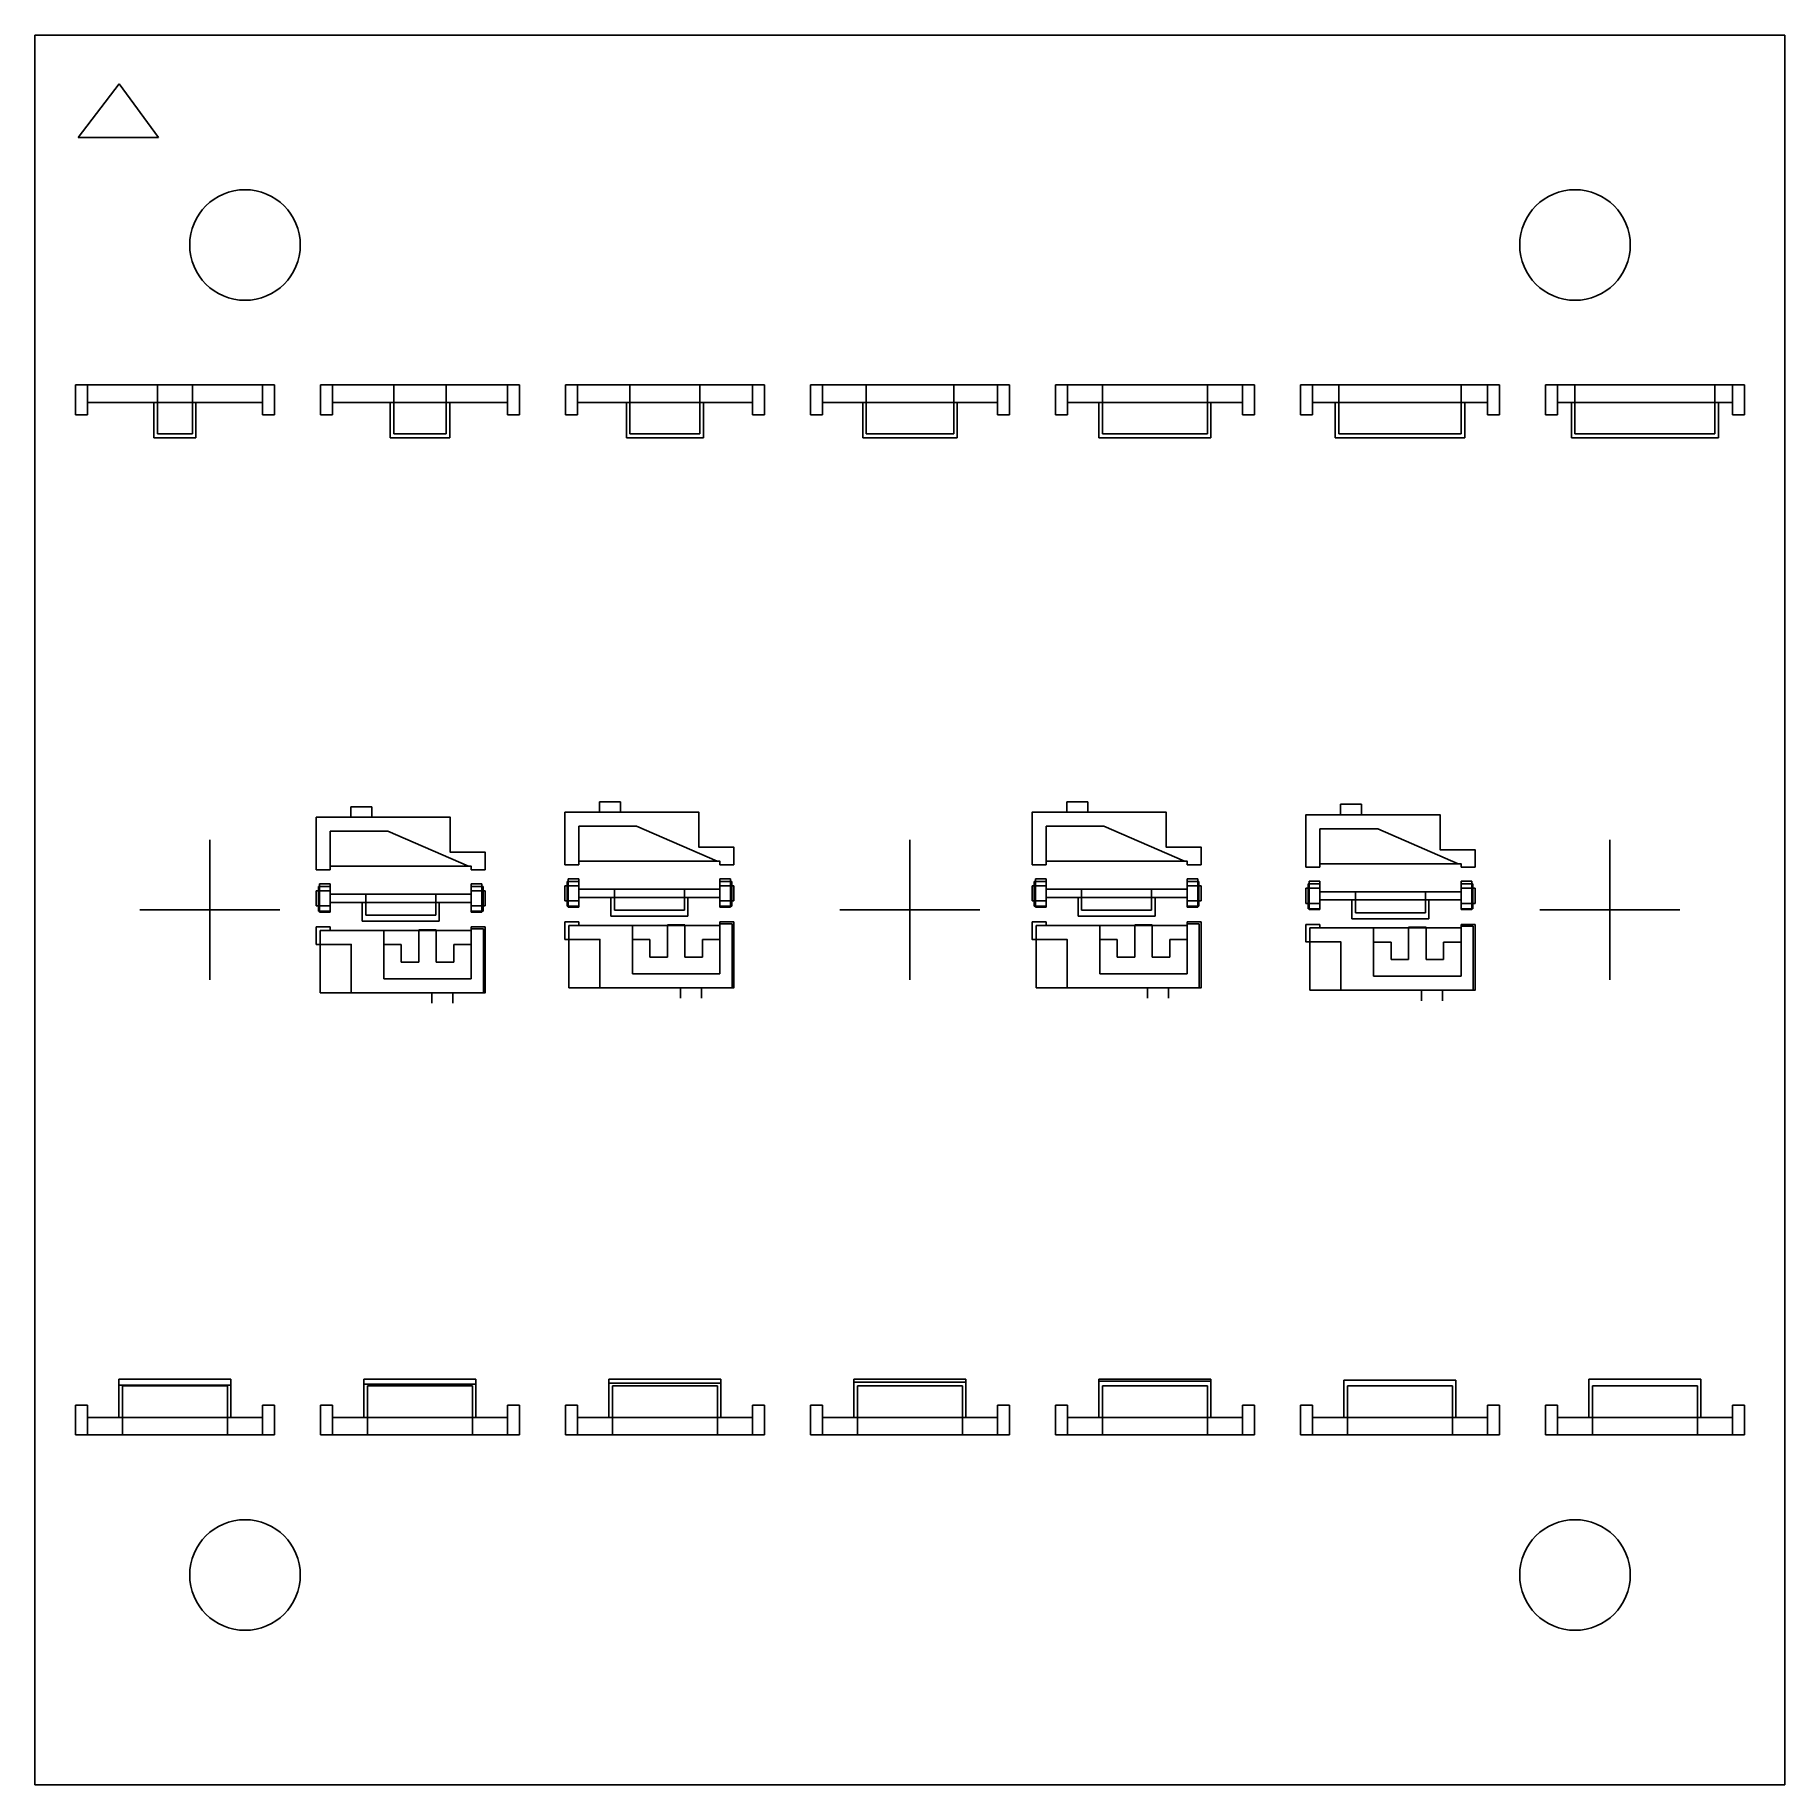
# Model space of a CAD drawing. Extents: x -12.5 to 12.5, y -12.5 to 12.5.
import ezdxf

# ---------------------------------------------------------------- set-up
doc = ezdxf.new("R2010")
doc.units = 0
for name, color, linetype in [('10_ADHESIVE', 5, 'CONTINUOUS'), ('11_KAPTON', 7, 'CONTINUOUS'), ('12_ADHESIVE', 5, 'CONTINUOUS'), ('13_KAPTON', 2, 'CONTINUOUS'), ('1_KA', 6, 'CONTINUOUS'), ('2_ADH', 6, 'CONTINUOUS'), ('3_KA', 6, 'CONTINUOUS'), ('4_ADH', 6, 'CONTINUOUS'), ('5_CF', 6, 'CONTINUOUS'), ('6_ADHESIVE', 4, 'CONTINUOUS'), ('7_KAPTON', 2, 'CONTINUOUS'), ('8_ADHESIVE', 3, 'CONTINUOUS'), ('9_CF', 3, 'CONTINUOUS')]:
    doc.layers.add(name, color=color, linetype=linetype)

msp = doc.modelspace()

# ---------------------------------------------------------------- linework, layer by layer
at = {"layer": '10_ADHESIVE', "linetype": 'CONTINUOUS'}
for p, q in [((-12.5, 12.5), (12.5, 12.5)), ((-12.5, 12.5), (-12.5, -12.5)), ((12.5, 12.5), (12.5, -12.5)), ((-11.883, 11.034), (-11.298, 11.8)), ((-11.298, 11.8), (-10.735, 11.034)), ((-10.735, 11.034), (-11.883, 11.034)), ((-8.283, 0.625), (-6.268, 0.625)), ((-8.283, 0.625), (-8.283, 0.575)), ((-6.268, 0.625), (-6.268, 0.575)), ((-4.73, 0.697), (-2.715, 0.697)), ((-4.73, 0.697), (-4.73, 0.647)), ((-2.715, 0.697), (-2.715, 0.647)), ((1.945, 0.697), (3.96, 0.697)), ((1.945, 0.697), (1.945, 0.647)), ((3.96, 0.697), (3.96, 0.647)), ((5.857, 0.661), (7.872, 0.661)), ((5.857, 0.661), (5.857, 0.611)), ((7.872, 0.661), (7.872, 0.611)), ((-8.283, 0.275), (-8.283, 0.225)), ((-8.283, 0.275), (-8.283, 0.225)), ((-6.268, 0.275), (-6.268, 0.225)), ((-4.73, 0.347), (-4.73, 0.297)), ((-4.73, 0.347), (-4.73, 0.297)), ((-4.73, 0.297), (-2.715, 0.297)), ((-2.715, 0.347), (-2.715, 0.297)), ((1.945, 0.347), (1.945, 0.297)), ((1.945, 0.347), (1.945, 0.297)), ((1.945, 0.297), (3.96, 0.297)), ((3.96, 0.347), (3.96, 0.297)), ((5.857, 0.311), (5.857, 0.261)), ((5.857, 0.311), (5.857, 0.261)), ((5.857, 0.261), (7.872, 0.261)), ((7.872, 0.311), (7.872, 0.261)), ((-8.283, 0.225), (-6.268, 0.225)), ((-7.825, 0.108), (-8.283, 0.108)), ((-8.283, 0.058), (-8.283, 0.108)), ((-6.268, 0.108), (-6.725, 0.108)), ((-6.268, 0.108), (-6.268, 0.058)), ((-4.272, 0.18), (-4.73, 0.18)), ((-4.73, 0.13), (-4.73, 0.18)), ((-2.715, 0.18), (-3.172, 0.18)), ((-2.715, 0.18), (-2.715, 0.13)), ((2.402, 0.18), (1.945, 0.18)), ((1.945, 0.13), (1.945, 0.18)), ((3.96, 0.18), (3.502, 0.18)), ((3.96, 0.18), (3.96, 0.13)), ((6.314, 0.144), (5.857, 0.144)), ((5.857, 0.094), (5.857, 0.144)), ((7.872, 0.144), (7.414, 0.144)), ((7.872, 0.144), (7.872, 0.094)), ((-8.283, -0.292), (-8.283, -0.242)), ((-4.73, -0.22), (-4.73, -0.17)), ((1.945, -0.22), (1.945, -0.17)), ((5.857, -0.256), (5.857, -0.206)), ((-12.5, -12.5), (12.5, -12.5))]:
    msp.add_line(p, q, dxfattribs=at)
at = {"layer": '10_ADHESIVE'}
for p, q in [((-11.92, 7.25), (-11.92, 7.5)), ((-11.92, 7.5), (-11.92, 7.25)), ((-11.25, 7.5), (-11.92, 7.5)), ((-10.75, 7.5), (-11.25, 7.5)), ((-10.75, 7.5), (-10.25, 7.5)), ((-10.25, 7.5), (-9.75, 7.5)), ((-9.08, 7.5), (-9.75, 7.5)), ((-9.08, 7.5), (-9.08, 7.25)), ((-8.42, 7.25), (-8.42, 7.5)), ((-8.42, 7.5), (-8.42, 7.25)), ((-7.75, 7.5), (-8.42, 7.5)), ((-7.375, 7.5), (-7.75, 7.5)), ((-7.375, 7.5), (-6.625, 7.5)), ((-6.625, 7.5), (-6.25, 7.5)), ((-5.58, 7.5), (-6.25, 7.5)), ((-5.58, 7.5), (-5.58, 7.25)), ((-4.92, 7.25), (-4.92, 7.5)), ((-4.92, 7.5), (-4.92, 7.25)), ((-4.25, 7.5), (-4.92, 7.5)), ((-4, 7.5), (-4.25, 7.5)), ((-4, 7.5), (-3, 7.5)), ((-3, 7.5), (-2.75, 7.5)), ((-2.08, 7.5), (-2.75, 7.5)), ((-2.08, 7.5), (-2.08, 7.25)), ((-1.42, 7.25), (-1.42, 7.5)), ((-1.42, 7.5), (-1.42, 7.25)), ((-0.75, 7.5), (-1.42, 7.5)), ((-0.625, 7.5), (-0.875, 7.5)), ((-0.625, 7.5), (0.625, 7.5)), ((0.625, 7.5), (0.75, 7.5)), ((1.42, 7.5), (0.75, 7.5)), ((1.42, 7.5), (1.42, 7.25)), ((2.08, 7.5), (2.08, 7.25)), ((2.08, 7.5), (2.08, 7.25)), ((2.75, 7.5), (2.08, 7.5)), ((2.75, 7.5), (2.5, 7.5)), ((2.75, 7.5), (4.25, 7.5)), ((4.92, 7.5), (4.25, 7.5)), ((4.25, 7.5), (4.375, 7.5)), ((4.92, 7.5), (4.92, 7.25)), ((5.58, 7.5), (5.58, 7.25)), ((5.58, 7.5), (5.58, 7.25)), ((6.125, 7.5), (5.58, 7.5)), ((6.125, 7.5), (5.875, 7.5)), ((6.125, 7.5), (7.875, 7.5)), ((7.875, 7.5), (8, 7.5)), ((8.42, 7.5), (7.875, 7.5)), ((8.42, 7.5), (8.42, 7.25)), ((9.08, 7.5), (9.08, 7.25)), ((9.5, 7.5), (9.08, 7.5)), ((9.5, 7.5), (9.25, 7.5)), ((9.5, 7.5), (11.5, 7.5)), ((11.5, 7.5), (11.625, 7.5)), ((11.92, 7.5), (11.5, 7.5)), ((11.92, 7.5), (11.92, 7.25)), ((-11.92, 7.072), (-11.92, 7.25)), ((-11.92, 7.072), (-11.92, 7.25)), ((-11.75, 7.072), (-11.92, 7.072)), ((-11.75, 7.25), (-10.8, 7.25)), ((-11.75, 7.25), (-11.75, 7.072)), ((-10.8, 6.744), (-10.8, 7.25)), ((-10.2, 7.25), (-9.25, 7.25)), ((-10.2, 6.744), (-10.2, 7.25)), ((-9.25, 7.25), (-9.25, 7.072)), ((-9.25, 7.072), (-9.08, 7.072)), ((-9.08, 7.072), (-9.08, 7.25)), ((-8.42, 7.072), (-8.42, 7.25)), ((-8.42, 7.072), (-8.42, 7.25)), ((-8.25, 7.072), (-8.42, 7.072)), ((-8.25, 7.25), (-8.25, 7.072)), ((-8.25, 7.25), (-7.425, 7.25)), ((-7.425, 6.744), (-7.425, 7.25)), ((-6.575, 6.744), (-6.575, 7.25)), ((-6.575, 7.25), (-5.75, 7.25)), ((-5.75, 7.25), (-5.75, 7.072)), ((-5.75, 7.072), (-5.58, 7.072)), ((-5.58, 7.072), (-5.58, 7.25)), ((-4.92, 7.072), (-4.92, 7.25)), ((-4.92, 7.072), (-4.92, 7.25)), ((-4.75, 7.072), (-4.92, 7.072)), ((-4.75, 7.25), (-4.75, 7.072)), ((-4.75, 7.25), (-4.05, 7.25)), ((-4.05, 6.744), (-4.05, 7.25)), ((-2.95, 6.744), (-2.95, 7.25)), ((-2.95, 7.25), (-2.25, 7.25)), ((-2.25, 7.25), (-2.25, 7.072)), ((-2.25, 7.072), (-2.08, 7.072)), ((-2.08, 7.072), (-2.08, 7.25)), ((-1.42, 7.072), (-1.42, 7.25)), ((-1.42, 7.072), (-1.42, 7.25)), ((-1.25, 7.072), (-1.42, 7.072)), ((-1.25, 7.25), (-1.25, 7.072)), ((-1.25, 7.25), (-0.675, 7.25)), ((-0.675, 6.744), (-0.675, 7.25)), ((0.675, 6.744), (0.675, 7.25)), ((0.675, 7.25), (1.25, 7.25)), ((1.25, 7.25), (1.25, 7.072)), ((1.25, 7.072), (1.42, 7.072)), ((1.42, 7.072), (1.42, 7.25)), ((2.08, 7.072), (2.08, 7.25)), ((2.08, 7.072), (2.08, 7.25)), ((2.25, 7.072), (2.08, 7.072)), ((2.25, 7.25), (2.25, 7.072)), ((2.25, 7.25), (2.7, 7.25)), ((2.7, 6.744), (2.7, 7.25)), ((4.3, 6.744), (4.3, 7.25)), ((4.3, 7.25), (4.75, 7.25)), ((4.75, 7.25), (4.75, 7.072)), ((4.75, 7.072), (4.92, 7.072)), ((4.92, 7.072), (4.92, 7.25)), ((5.58, 7.072), (5.58, 7.25)), ((5.58, 7.072), (5.58, 7.25)), ((5.75, 7.072), (5.58, 7.072)), ((5.75, 7.25), (5.75, 7.072)), ((5.75, 7.25), (6.075, 7.25)), ((6.075, 6.744), (6.075, 7.25)), ((7.925, 6.744), (7.925, 7.25)), ((7.925, 7.25), (8.25, 7.25)), ((8.25, 7.25), (8.25, 7.072)), ((8.25, 7.072), (8.42, 7.072)), ((8.42, 7.072), (8.42, 7.25)), ((9.08, 7.072), (9.08, 7.25)), ((9.25, 7.072), (9.08, 7.072)), ((9.25, 7.25), (9.25, 7.072)), ((9.25, 7.25), (9.45, 7.25)), ((9.45, 6.744), (9.45, 7.25)), ((11.55, 6.744), (11.55, 7.25)), ((11.55, 7.25), (11.75, 7.25)), ((11.75, 7.25), (11.75, 7.072)), ((11.75, 7.072), (11.92, 7.072)), ((11.92, 7.072), (11.92, 7.25)), ((-10.8, 6.744), (-10.2, 6.744)), ((-10.75, 6.744), (-10.25, 6.744)), ((-7.425, 6.744), (-6.575, 6.744)), ((-7.25, 6.744), (-6.75, 6.744)), ((-4.05, 6.744), (-2.95, 6.744)), ((-3.75, 6.744), (-2.95, 6.744)), ((-0.675, 6.744), (0.675, 6.744)), ((-0.675, 6.744), (0.675, 6.744)), ((2.7, 6.744), (4.3, 6.744)), ((2.7, 6.744), (4.3, 6.744)), ((6.075, 6.744), (7.925, 6.744)), ((6.075, 6.744), (7.925, 6.744)), ((9.45, 6.744), (11.55, 6.744)), ((9.45, 6.744), (11.55, 6.744)), ((-4.434, 1.397), (-4.434, 1.547)), ((-4.434, 1.547), (-4.134, 1.547)), ((-4.134, 1.397), (-4.134, 1.547)), ((2.241, 1.397), (2.241, 1.547)), ((2.241, 1.547), (2.541, 1.547)), ((2.541, 1.397), (2.541, 1.547)), ((6.152, 1.361), (6.152, 1.511)), ((6.152, 1.511), (6.452, 1.511)), ((6.452, 1.361), (6.452, 1.511)), ((-8.483, 0.575), (-8.483, 1.325)), ((-8.483, 1.325), (-7.987, 1.325)), ((-7.987, 1.325), (-7.987, 1.475)), ((-7.987, 1.475), (-7.687, 1.475)), ((-7.687, 1.325), (-7.687, 1.475)), ((-7.687, 1.325), (-6.568, 1.325)), ((-6.568, 1.325), (-6.568, 0.825)), ((-4.93, 0.647), (-4.93, 1.397)), ((-4.93, 1.397), (-4.434, 1.397)), ((-4.134, 1.397), (-3.015, 1.397)), ((-3.015, 1.397), (-3.015, 0.897)), ((1.745, 0.647), (1.745, 1.397)), ((1.745, 1.397), (2.241, 1.397)), ((2.541, 1.397), (3.66, 1.397)), ((3.66, 1.397), (3.66, 0.897)), ((5.657, 0.611), (5.657, 1.361)), ((5.657, 1.361), (6.152, 1.361)), ((6.452, 1.361), (7.572, 1.361)), ((7.572, 1.361), (7.572, 0.861)), ((-6.568, 0.825), (-6.068, 0.825)), ((-6.068, 0.825), (-6.068, 0.575)), ((-3.015, 0.897), (-2.515, 0.897)), ((-2.515, 0.897), (-2.515, 0.647)), ((3.66, 0.897), (4.16, 0.897)), ((4.16, 0.897), (4.16, 0.647)), ((7.572, 0.861), (8.072, 0.861)), ((8.072, 0.861), (8.072, 0.611)), ((-8.283, 0.575), (-8.483, 0.575)), ((-6.268, 0.575), (-6.068, 0.575)), ((-4.73, 0.647), (-4.93, 0.647)), ((-2.715, 0.647), (-2.515, 0.647)), ((1.945, 0.647), (1.745, 0.647)), ((3.96, 0.647), (4.16, 0.647)), ((5.857, 0.611), (5.657, 0.611)), ((7.872, 0.611), (8.072, 0.611)), ((-8.283, 0.275), (-8.483, 0.275)), ((-6.268, 0.275), (-6.068, 0.275)), ((-4.73, 0.347), (-4.93, 0.347)), ((-2.715, 0.347), (-2.515, 0.347)), ((1.945, 0.347), (1.745, 0.347)), ((3.96, 0.347), (4.16, 0.347)), ((5.857, 0.311), (5.657, 0.311)), ((7.872, 0.311), (8.072, 0.311)), ((-8.283, 0.058), (-8.483, 0.058)), ((-7.825, 0.075), (-7.825, 0.108)), ((-7.825, -0.159), (-7.825, 0.075)), ((-6.725, -0.159), (-6.725, 0.108)), ((-6.268, 0.058), (-6.068, 0.058)), ((-4.73, 0.13), (-4.93, 0.13)), ((-4.272, 0.146), (-4.272, 0.18)), ((-4.272, -0.088), (-4.272, 0.146)), ((-3.172, -0.088), (-3.172, 0.18)), ((-2.715, 0.13), (-2.515, 0.13)), ((1.945, 0.13), (1.745, 0.13)), ((2.402, 0.146), (2.402, 0.18)), ((2.402, -0.088), (2.402, 0.146)), ((3.502, -0.088), (3.502, 0.18)), ((3.96, 0.13), (4.16, 0.13)), ((5.857, 0.094), (5.657, 0.094)), ((6.314, 0.11), (6.314, 0.144)), ((6.314, -0.124), (6.314, 0.11)), ((7.414, -0.124), (7.414, 0.144)), ((7.872, 0.094), (8.072, 0.094)), ((-8.283, -0.242), (-8.483, -0.242)), ((-7.775, -0.159), (-7.825, -0.159)), ((-7.775, -0.159), (-6.775, -0.159)), ((-6.775, -0.159), (-6.725, -0.159)), ((-6.268, -0.242), (-6.068, -0.242)), ((-6.268, -0.292), (-6.268, -0.242)), ((-4.73, -0.17), (-4.93, -0.17)), ((-4.73, -0.22), (-3.965, -0.22)), ((-4.222, -0.088), (-4.272, -0.088)), ((-4.222, -0.088), (-3.222, -0.088)), ((-3.965, -0.22), (-2.715, -0.22)), ((-3.222, -0.088), (-3.172, -0.088)), ((-2.715, -0.17), (-2.515, -0.17)), ((-2.715, -0.22), (-2.715, -0.17)), ((1.945, -0.17), (1.745, -0.17)), ((1.945, -0.22), (2.71, -0.22)), ((2.452, -0.088), (2.402, -0.088)), ((2.452, -0.088), (3.452, -0.088)), ((2.71, -0.22), (3.96, -0.22)), ((3.452, -0.088), (3.502, -0.088)), ((3.96, -0.17), (4.16, -0.17)), ((3.96, -0.22), (3.96, -0.17)), ((5.857, -0.206), (5.657, -0.206)), ((6.364, -0.124), (6.314, -0.124)), ((6.364, -0.124), (7.364, -0.124)), ((7.364, -0.124), (7.414, -0.124)), ((7.872, -0.206), (8.072, -0.206)), ((7.872, -0.256), (7.872, -0.206)), ((-8.283, -0.292), (-7.518, -0.292)), ((-7.518, -0.292), (-6.268, -0.292)), ((5.857, -0.256), (6.622, -0.256)), ((6.622, -0.256), (7.872, -0.256)), ((-11.3, -6.8), (-11.3, -6.702)), ((-11.3, -6.702), (-9.7, -6.702)), ((-9.7, -6.8), (-9.7, -6.702)), ((-7.8, -6.8), (-7.8, -6.702)), ((-7.8, -6.702), (-6.2, -6.702)), ((-6.2, -6.8), (-6.2, -6.702)), ((-4.3, -6.8), (-4.3, -6.702)), ((-4.3, -6.702), (-2.7, -6.702)), ((-2.7, -6.8), (-2.7, -6.702)), ((-0.8, -6.8), (-0.8, -6.702)), ((-0.8, -6.702), (0.8, -6.702)), ((0.8, -6.8), (0.8, -6.702)), ((2.7, -6.8), (2.7, -6.702)), ((2.7, -6.702), (4.3, -6.702)), ((4.3, -6.8), (4.3, -6.702)), ((6.2, -6.8), (6.2, -6.716)), ((6.2, -6.716), (7.8, -6.716)), ((7.8, -6.8), (7.8, -6.716)), ((9.7, -6.8), (9.7, -6.702)), ((9.7, -6.702), (11.3, -6.702)), ((11.3, -6.8), (11.3, -6.702)), ((-11.3, -6.8), (-11.3, -7.25)), ((-9.7, -6.8), (-9.7, -7.25)), ((-7.8, -6.8), (-7.8, -7.25)), ((-6.2, -6.8), (-6.2, -7.25)), ((-4.3, -6.8), (-4.3, -7.25)), ((-2.7, -6.8), (-2.7, -7.25)), ((-0.8, -6.8), (-0.8, -7.25)), ((0.8, -6.8), (0.8, -7.25)), ((2.7, -6.8), (2.7, -7.25)), ((4.3, -6.8), (4.3, -7.25)), ((6.2, -6.8), (6.2, -7.25)), ((7.8, -6.8), (7.8, -7.25)), ((9.7, -6.8), (9.7, -7.25)), ((11.3, -6.8), (11.3, -7.25)), ((-11.92, -7.072), (-11.92, -7.25)), ((-11.92, -7.072), (-11.92, -7.25)), ((-11.75, -7.072), (-11.92, -7.072)), ((-11.75, -7.25), (-11.75, -7.072)), ((-9.25, -7.25), (-9.25, -7.072)), ((-9.25, -7.072), (-9.08, -7.072)), ((-9.08, -7.072), (-9.08, -7.25)), ((-8.42, -7.072), (-8.42, -7.25)), ((-8.42, -7.072), (-8.42, -7.25)), ((-8.25, -7.072), (-8.42, -7.072)), ((-8.25, -7.25), (-8.25, -7.072)), ((-5.75, -7.25), (-5.75, -7.072)), ((-5.75, -7.072), (-5.58, -7.072)), ((-5.58, -7.072), (-5.58, -7.25)), ((-4.92, -7.072), (-4.92, -7.25)), ((-4.92, -7.072), (-4.92, -7.25)), ((-4.75, -7.072), (-4.92, -7.072)), ((-4.75, -7.25), (-4.75, -7.072)), ((-2.25, -7.25), (-2.25, -7.072)), ((-2.25, -7.072), (-2.08, -7.072)), ((-2.08, -7.072), (-2.08, -7.25)), ((-1.42, -7.072), (-1.42, -7.25)), ((-1.42, -7.072), (-1.42, -7.25)), ((-1.25, -7.072), (-1.42, -7.072)), ((-1.25, -7.25), (-1.25, -7.072)), ((1.25, -7.25), (1.25, -7.072)), ((1.25, -7.072), (1.42, -7.072)), ((1.42, -7.072), (1.42, -7.25)), ((2.08, -7.072), (2.08, -7.25)), ((2.08, -7.072), (2.08, -7.25)), ((2.25, -7.072), (2.08, -7.072)), ((2.25, -7.25), (2.25, -7.072)), ((4.75, -7.25), (4.75, -7.072)), ((4.75, -7.072), (4.92, -7.072)), ((4.92, -7.072), (4.92, -7.25)), ((5.58, -7.072), (5.58, -7.25)), ((5.75, -7.072), (5.58, -7.072)), ((5.58, -7.072), (5.58, -7.25)), ((5.75, -7.25), (5.75, -7.072)), ((8.25, -7.25), (8.25, -7.072)), ((8.25, -7.072), (8.42, -7.072)), ((8.42, -7.072), (8.42, -7.25)), ((9.25, -7.072), (9.08, -7.072)), ((9.08, -7.072), (9.08, -7.25)), ((9.25, -7.25), (9.25, -7.072)), ((11.75, -7.25), (11.75, -7.072)), ((11.75, -7.072), (11.92, -7.072)), ((11.92, -7.072), (11.92, -7.25)), ((-11.92, -7.25), (-11.92, -7.5)), ((-11.92, -7.5), (-11.92, -7.25)), ((-11.75, -7.25), (-11.3, -7.25)), ((-9.7, -7.25), (-9.25, -7.25)), ((-9.08, -7.5), (-9.08, -7.25)), ((-8.42, -7.25), (-8.42, -7.5)), ((-8.42, -7.5), (-8.42, -7.25)), ((-8.25, -7.25), (-7.8, -7.25)), ((-6.2, -7.25), (-5.75, -7.25)), ((-5.58, -7.5), (-5.58, -7.25)), ((-4.92, -7.25), (-4.92, -7.5)), ((-4.92, -7.5), (-4.92, -7.25)), ((-4.75, -7.25), (-4.3, -7.25)), ((-2.7, -7.25), (-2.25, -7.25)), ((-2.08, -7.5), (-2.08, -7.25)), ((-1.42, -7.25), (-1.42, -7.5)), ((-1.42, -7.5), (-1.42, -7.25)), ((-1.25, -7.25), (-0.8, -7.25)), ((0.8, -7.25), (1.25, -7.25)), ((1.42, -7.5), (1.42, -7.25)), ((2.08, -7.5), (2.08, -7.25)), ((2.08, -7.5), (2.08, -7.25)), ((2.25, -7.25), (2.7, -7.25)), ((4.3, -7.25), (4.75, -7.25)), ((4.92, -7.5), (4.92, -7.25)), ((5.58, -7.5), (5.58, -7.25)), ((5.58, -7.5), (5.58, -7.25)), ((5.75, -7.25), (6.2, -7.25)), ((7.8, -7.25), (8.25, -7.25)), ((8.42, -7.5), (8.42, -7.25)), ((9.08, -7.5), (9.08, -7.25)), ((9.25, -7.25), (9.7, -7.25)), ((11.3, -7.25), (11.75, -7.25)), ((11.92, -7.5), (11.92, -7.25)), ((-11.25, -7.5), (-11.92, -7.5)), ((-9.75, -7.5), (-11.25, -7.5)), ((-9.08, -7.5), (-9.75, -7.5)), ((-7.75, -7.5), (-8.42, -7.5)), ((-6.25, -7.5), (-7.75, -7.5)), ((-5.58, -7.5), (-6.25, -7.5)), ((-4.25, -7.5), (-4.92, -7.5)), ((-2.75, -7.5), (-4.25, -7.5)), ((-2.08, -7.5), (-2.75, -7.5)), ((-0.75, -7.5), (-1.42, -7.5)), ((0.75, -7.5), (-0.75, -7.5)), ((1.42, -7.5), (0.75, -7.5)), ((2.75, -7.5), (2.08, -7.5)), ((4.25, -7.5), (2.75, -7.5)), ((4.92, -7.5), (4.25, -7.5)), ((6.25, -7.5), (5.58, -7.5)), ((7.75, -7.5), (6.25, -7.5)), ((8.42, -7.5), (7.75, -7.5)), ((9.75, -7.5), (9.08, -7.5)), ((11.25, -7.5), (9.75, -7.5)), ((11.92, -7.5), (11.25, -7.5))]:
    msp.add_line(p, q, dxfattribs=at)
for points in [[(-8.483, 0.058), (-8.483, 0.275)], [(-6.068, 0.275), (-6.068, 0.058)], [(-4.93, 0.13), (-4.93, 0.347)], [(-2.515, 0.347), (-2.515, 0.13)], [(1.745, 0.13), (1.745, 0.347)], [(4.16, 0.347), (4.16, 0.13)], [(5.657, 0.094), (5.657, 0.311)], [(8.072, 0.311), (8.072, 0.094)], [(-6.068, -0.242), (-6.068, -1.182), (-7.983, -1.182), (-7.983, -0.492), (-8.483, -0.492), (-8.483, -0.242)], [(-2.515, -0.17), (-2.515, -1.11), (-4.43, -1.11), (-4.43, -0.42), (-4.93, -0.42), (-4.93, -0.17)], [(4.16, -0.17), (4.16, -1.11), (2.245, -1.11), (2.245, -0.42), (1.745, -0.42), (1.745, -0.17)], [(8.072, -0.206), (8.072, -1.146), (6.157, -1.146), (6.157, -0.456), (5.657, -0.456), (5.657, -0.206)]]:
    msp.add_lwpolyline(points, dxfattribs=at)
at = {"layer": '10_ADHESIVE', "linetype": 'CONTINUOUS'}
for centre in [(-9.5, 9.5), (9.5, 9.5), (-9.5, -9.5), (9.5, -9.5)]:
    msp.add_circle(centre, 0.79, dxfattribs=at)
at = {"layer": '11_KAPTON', "linetype": 'CONTINUOUS'}
for p, q in [((-12.5, 12.5), (12.5, 12.5)), ((-12.5, 12.5), (-12.5, -12.5)), ((12.5, 12.5), (12.5, -12.5)), ((-11.883, 11.034), (-11.298, 11.8)), ((-11.298, 11.8), (-10.735, 11.034)), ((-10.735, 11.034), (-11.883, 11.034)), ((-8.283, 0.625), (-6.268, 0.625)), ((-8.283, 0.625), (-8.283, 0.575)), ((-6.268, 0.625), (-6.268, 0.575)), ((-4.73, 0.697), (-2.715, 0.697)), ((-4.73, 0.697), (-4.73, 0.647)), ((-2.715, 0.697), (-2.715, 0.647)), ((1.945, 0.697), (3.96, 0.697)), ((1.945, 0.697), (1.945, 0.647)), ((3.96, 0.697), (3.96, 0.647)), ((5.857, 0.661), (7.872, 0.661)), ((5.857, 0.661), (5.857, 0.611)), ((7.872, 0.661), (7.872, 0.611)), ((-8.283, 0.275), (-8.283, 0.225)), ((-8.283, 0.275), (-8.283, 0.225)), ((-6.268, 0.275), (-6.268, 0.225)), ((-4.73, 0.347), (-4.73, 0.297)), ((-4.73, 0.347), (-4.73, 0.297)), ((-4.73, 0.297), (-4.222, 0.297)), ((-3.222, 0.297), (-2.715, 0.297)), ((-2.715, 0.347), (-2.715, 0.297)), ((1.945, 0.347), (1.945, 0.297)), ((1.945, 0.347), (1.945, 0.297)), ((1.945, 0.297), (2.452, 0.297)), ((3.452, 0.297), (3.96, 0.297)), ((3.96, 0.347), (3.96, 0.297)), ((5.857, 0.311), (5.857, 0.261)), ((5.857, 0.311), (5.857, 0.261)), ((5.857, 0.261), (6.364, 0.261)), ((7.364, 0.261), (7.872, 0.261)), ((7.872, 0.311), (7.872, 0.261)), ((-8.283, 0.225), (-7.775, 0.225)), ((-7.825, 0.108), (-8.283, 0.108)), ((-8.283, 0.058), (-8.283, 0.108)), ((-6.775, 0.225), (-6.268, 0.225)), ((-6.268, 0.108), (-6.725, 0.108)), ((-6.268, 0.108), (-6.268, 0.058)), ((-4.272, 0.18), (-4.73, 0.18)), ((-4.73, 0.13), (-4.73, 0.18)), ((-2.715, 0.18), (-3.172, 0.18)), ((-2.715, 0.18), (-2.715, 0.13)), ((2.402, 0.18), (1.945, 0.18)), ((1.945, 0.13), (1.945, 0.18)), ((3.96, 0.18), (3.502, 0.18)), ((3.96, 0.18), (3.96, 0.13)), ((6.314, 0.144), (5.857, 0.144)), ((5.857, 0.094), (5.857, 0.144)), ((7.872, 0.144), (7.414, 0.144)), ((7.872, 0.144), (7.872, 0.094)), ((-8.283, -0.292), (-8.283, -0.242)), ((-4.73, -0.22), (-4.73, -0.17)), ((1.945, -0.22), (1.945, -0.17)), ((5.857, -0.256), (5.857, -0.206)), ((-12.5, -12.5), (12.5, -12.5))]:
    msp.add_line(p, q, dxfattribs=at)
at = {"layer": '11_KAPTON'}
for p, q in [((-11.92, 7.25), (-11.92, 7.5)), ((-11.92, 7.5), (-11.92, 7.25)), ((-11.25, 7.5), (-11.92, 7.5)), ((-10.75, 7.5), (-11.25, 7.5)), ((-10.75, 6.8), (-10.75, 7.5)), ((-10.25, 6.8), (-10.25, 7.5)), ((-10.25, 7.5), (-9.75, 7.5)), ((-9.08, 7.5), (-9.75, 7.5)), ((-9.08, 7.5), (-9.08, 7.25)), ((-8.42, 7.25), (-8.42, 7.5)), ((-8.42, 7.5), (-8.42, 7.25)), ((-7.75, 7.5), (-8.42, 7.5)), ((-7.375, 7.5), (-7.75, 7.5)), ((-7.375, 6.8), (-7.375, 7.5)), ((-6.625, 6.8), (-6.625, 7.5)), ((-6.625, 7.5), (-6.25, 7.5)), ((-5.58, 7.5), (-6.25, 7.5)), ((-5.58, 7.5), (-5.58, 7.25)), ((-4.92, 7.25), (-4.92, 7.5)), ((-4.92, 7.5), (-4.92, 7.25)), ((-4.25, 7.5), (-4.92, 7.5)), ((-4, 7.5), (-4.25, 7.5)), ((-4, 6.8), (-4, 7.5)), ((-3, 6.8), (-3, 7.5)), ((-3, 7.5), (-2.75, 7.5)), ((-2.08, 7.5), (-2.75, 7.5)), ((-2.08, 7.5), (-2.08, 7.25)), ((-1.42, 7.25), (-1.42, 7.5)), ((-1.42, 7.5), (-1.42, 7.25)), ((-0.75, 7.5), (-1.42, 7.5)), ((-0.625, 7.5), (-0.875, 7.5)), ((-0.625, 6.8), (-0.625, 7.5)), ((0.625, 6.8), (0.625, 7.5)), ((0.625, 7.5), (0.75, 7.5)), ((1.42, 7.5), (0.75, 7.5)), ((1.42, 7.5), (1.42, 7.25)), ((2.08, 7.5), (2.08, 7.25)), ((2.08, 7.5), (2.08, 7.25)), ((2.75, 7.5), (2.08, 7.5)), ((2.75, 7.5), (2.5, 7.5)), ((2.75, 6.8), (2.75, 7.5)), ((4.25, 6.8), (4.25, 7.5)), ((4.92, 7.5), (4.25, 7.5)), ((4.25, 7.5), (4.375, 7.5)), ((4.92, 7.5), (4.92, 7.25)), ((5.58, 7.5), (5.58, 7.25)), ((5.58, 7.5), (5.58, 7.25)), ((6.125, 7.5), (5.58, 7.5)), ((6.125, 7.5), (5.875, 7.5)), ((6.125, 6.8), (6.125, 7.5)), ((7.875, 6.8), (7.875, 7.5)), ((8.42, 7.5), (7.875, 7.5)), ((7.875, 7.5), (8, 7.5)), ((8.42, 7.5), (8.42, 7.25)), ((9.08, 7.5), (9.08, 7.25)), ((9.5, 7.5), (9.08, 7.5)), ((9.5, 7.5), (9.25, 7.5)), ((9.5, 6.8), (9.5, 7.5)), ((11.5, 6.8), (11.5, 7.5)), ((11.5, 7.5), (11.625, 7.5)), ((11.92, 7.5), (11.5, 7.5)), ((11.92, 7.5), (11.92, 7.25)), ((-11.92, 7.072), (-11.92, 7.25)), ((-11.92, 7.072), (-11.92, 7.25)), ((-11.75, 7.072), (-11.92, 7.072)), ((-11.75, 7.25), (-10.8, 7.25)), ((-11.75, 7.25), (-11.75, 7.072)), ((-10.8, 6.744), (-10.8, 7.25)), ((-10.2, 7.25), (-9.25, 7.25)), ((-10.2, 6.744), (-10.2, 7.25)), ((-9.25, 7.25), (-9.25, 7.072)), ((-9.25, 7.072), (-9.08, 7.072)), ((-9.08, 7.072), (-9.08, 7.25)), ((-8.42, 7.072), (-8.42, 7.25)), ((-8.42, 7.072), (-8.42, 7.25)), ((-8.25, 7.072), (-8.42, 7.072)), ((-8.25, 7.25), (-7.425, 7.25)), ((-8.25, 7.25), (-8.25, 7.072)), ((-7.425, 6.744), (-7.425, 7.25)), ((-6.575, 7.25), (-5.75, 7.25)), ((-6.575, 6.744), (-6.575, 7.25)), ((-5.75, 7.25), (-5.75, 7.072)), ((-5.75, 7.072), (-5.58, 7.072)), ((-5.58, 7.072), (-5.58, 7.25)), ((-4.92, 7.072), (-4.92, 7.25)), ((-4.92, 7.072), (-4.92, 7.25)), ((-4.75, 7.072), (-4.92, 7.072)), ((-4.75, 7.25), (-4.75, 7.072)), ((-4.75, 7.25), (-4.05, 7.25)), ((-4.05, 6.744), (-4.05, 7.25)), ((-2.95, 6.744), (-2.95, 7.25)), ((-2.95, 7.25), (-2.25, 7.25)), ((-2.25, 7.25), (-2.25, 7.072)), ((-2.25, 7.072), (-2.08, 7.072)), ((-2.08, 7.072), (-2.08, 7.25)), ((-1.42, 7.072), (-1.42, 7.25)), ((-1.42, 7.072), (-1.42, 7.25)), ((-1.25, 7.072), (-1.42, 7.072)), ((-1.25, 7.25), (-1.25, 7.072)), ((-1.25, 7.25), (-0.675, 7.25)), ((-0.675, 6.744), (-0.675, 7.25)), ((0.675, 6.744), (0.675, 7.25)), ((0.675, 7.25), (1.25, 7.25)), ((1.25, 7.25), (1.25, 7.072)), ((1.25, 7.072), (1.42, 7.072)), ((1.42, 7.072), (1.42, 7.25)), ((2.08, 7.072), (2.08, 7.25)), ((2.08, 7.072), (2.08, 7.25)), ((2.25, 7.072), (2.08, 7.072)), ((2.25, 7.25), (2.25, 7.072)), ((2.25, 7.25), (2.7, 7.25)), ((2.7, 6.744), (2.7, 7.25)), ((4.3, 6.744), (4.3, 7.25)), ((4.3, 7.25), (4.75, 7.25)), ((4.75, 7.25), (4.75, 7.072)), ((4.75, 7.072), (4.92, 7.072)), ((4.92, 7.072), (4.92, 7.25)), ((5.58, 7.072), (5.58, 7.25)), ((5.58, 7.072), (5.58, 7.25)), ((5.75, 7.072), (5.58, 7.072)), ((5.75, 7.25), (5.75, 7.072)), ((5.75, 7.25), (6.075, 7.25)), ((6.075, 6.744), (6.075, 7.25)), ((7.925, 6.744), (7.925, 7.25)), ((7.925, 7.25), (8.25, 7.25)), ((8.25, 7.25), (8.25, 7.072)), ((8.25, 7.072), (8.42, 7.072)), ((8.42, 7.072), (8.42, 7.25)), ((9.08, 7.072), (9.08, 7.25)), ((9.25, 7.072), (9.08, 7.072)), ((9.25, 7.25), (9.25, 7.072)), ((9.25, 7.25), (9.45, 7.25)), ((9.45, 6.744), (9.45, 7.25)), ((11.55, 6.744), (11.55, 7.25)), ((11.55, 7.25), (11.75, 7.25)), ((11.75, 7.25), (11.75, 7.072)), ((11.75, 7.072), (11.92, 7.072)), ((11.92, 7.072), (11.92, 7.25)), ((-10.75, 6.8), (-10.25, 6.8)), ((-10.75, 6.8), (-10.25, 6.8)), ((-7.375, 6.8), (-6.625, 6.8)), ((-7.25, 6.8), (-6.75, 6.8)), ((-4, 6.8), (-3, 6.8)), ((-3.75, 6.8), (-3, 6.8)), ((-0.625, 6.8), (0.625, 6.8)), ((-0.25, 6.8), (0.625, 6.8)), ((2.75, 6.8), (4.25, 6.8)), ((2.75, 6.8), (4.25, 6.8)), ((6.125, 6.8), (7.875, 6.8)), ((6.125, 6.8), (7.875, 6.8)), ((9.5, 6.8), (11.5, 6.8)), ((9.5, 6.8), (11.5, 6.8)), ((-10.8, 6.744), (-10.2, 6.744)), ((-10.75, 6.744), (-10.25, 6.744)), ((-7.425, 6.744), (-6.575, 6.744)), ((-7.25, 6.744), (-6.75, 6.744)), ((-4.05, 6.744), (-2.95, 6.744)), ((-3.75, 6.744), (-2.95, 6.744)), ((-0.675, 6.744), (0.675, 6.744)), ((-0.675, 6.744), (0.675, 6.744)), ((2.7, 6.744), (4.3, 6.744)), ((2.7, 6.744), (4.3, 6.744)), ((6.075, 6.744), (7.925, 6.744)), ((6.075, 6.744), (7.925, 6.744)), ((9.45, 6.744), (11.55, 6.744)), ((9.45, 6.744), (11.55, 6.744)), ((-4.434, 1.397), (-4.434, 1.547)), ((-4.434, 1.547), (-4.134, 1.547)), ((-4.134, 1.397), (-4.134, 1.547)), ((2.241, 1.397), (2.241, 1.547)), ((2.241, 1.547), (2.541, 1.547)), ((2.541, 1.397), (2.541, 1.547)), ((6.152, 1.361), (6.152, 1.511)), ((6.152, 1.511), (6.452, 1.511)), ((6.452, 1.361), (6.452, 1.511)), ((-8.483, 0.575), (-8.483, 1.325)), ((-8.483, 1.325), (-7.987, 1.325)), ((-7.987, 1.325), (-7.987, 1.475)), ((-7.987, 1.475), (-7.687, 1.475)), ((-7.687, 1.325), (-7.687, 1.475)), ((-7.687, 1.325), (-6.568, 1.325)), ((-6.568, 1.325), (-6.568, 0.825)), ((-4.93, 0.647), (-4.93, 1.397)), ((-4.93, 1.397), (-4.434, 1.397)), ((-4.134, 1.397), (-3.015, 1.397)), ((-3.015, 1.397), (-3.015, 0.897)), ((1.745, 0.647), (1.745, 1.397)), ((1.745, 1.397), (2.241, 1.397)), ((2.541, 1.397), (3.66, 1.397)), ((3.66, 1.397), (3.66, 0.897)), ((5.657, 0.611), (5.657, 1.361)), ((5.657, 1.361), (6.152, 1.361)), ((6.452, 1.361), (7.572, 1.361)), ((7.572, 1.361), (7.572, 0.861)), ((-10, 0), (-10, 1)), ((-6.568, 0.825), (-6.068, 0.825)), ((-6.068, 0.825), (-6.068, 0.575)), ((-3.015, 0.897), (-2.515, 0.897)), ((-2.515, 0.897), (-2.515, 0.647)), ((0, 0), (0, 1)), ((3.66, 0.897), (4.16, 0.897)), ((4.16, 0.897), (4.16, 0.647)), ((7.572, 0.861), (8.072, 0.861)), ((8.072, 0.861), (8.072, 0.611)), ((10, 0), (10, 1)), ((-8.283, 0.575), (-8.483, 0.575)), ((-6.268, 0.575), (-6.068, 0.575)), ((-4.73, 0.647), (-4.93, 0.647)), ((-2.715, 0.647), (-2.515, 0.647)), ((1.945, 0.647), (1.745, 0.647)), ((3.96, 0.647), (4.16, 0.647)), ((5.857, 0.611), (5.657, 0.611)), ((7.872, 0.611), (8.072, 0.611)), ((-8.283, 0.275), (-8.483, 0.275)), ((-6.268, 0.275), (-6.068, 0.275)), ((-4.73, 0.347), (-4.93, 0.347)), ((-4.222, -0.004), (-4.222, 0.297)), ((-3.222, -0.004), (-3.222, 0.297)), ((-2.715, 0.347), (-2.515, 0.347)), ((1.945, 0.347), (1.745, 0.347)), ((2.452, -0.004), (2.452, 0.297)), ((3.452, -0.004), (3.452, 0.297)), ((3.96, 0.347), (4.16, 0.347)), ((5.857, 0.311), (5.657, 0.311)), ((6.364, -0.04), (6.364, 0.261)), ((7.364, -0.04), (7.364, 0.261)), ((7.872, 0.311), (8.072, 0.311)), ((-8.283, 0.058), (-8.483, 0.058)), ((-7.825, 0.075), (-7.825, 0.108)), ((-7.825, -0.159), (-7.825, 0.075)), ((-7.775, -0.076), (-7.775, 0.225)), ((-6.775, -0.076), (-6.775, 0.225)), ((-6.725, -0.159), (-6.725, 0.108)), ((-6.268, 0.058), (-6.068, 0.058)), ((-4.73, 0.13), (-4.93, 0.13)), ((-4.272, 0.146), (-4.272, 0.18)), ((-4.272, -0.088), (-4.272, 0.146)), ((-3.172, -0.088), (-3.172, 0.18)), ((-2.715, 0.13), (-2.515, 0.13)), ((1.945, 0.13), (1.745, 0.13)), ((2.402, 0.146), (2.402, 0.18)), ((2.402, -0.088), (2.402, 0.146)), ((3.502, -0.088), (3.502, 0.18)), ((3.96, 0.13), (4.16, 0.13)), ((5.857, 0.094), (5.657, 0.094)), ((6.314, 0.11), (6.314, 0.144)), ((6.314, -0.124), (6.314, 0.11)), ((7.414, -0.124), (7.414, 0.144)), ((7.872, 0.094), (8.072, 0.094)), ((-10, 0), (-11, 0)), ((-10, 0), (-9, 0)), ((-10, 0), (-10, -1)), ((-8.283, -0.242), (-8.483, -0.242)), ((-7.775, -0.159), (-7.825, -0.159)), ((-7.775, -0.076), (-6.775, -0.076)), ((-7.775, -0.159), (-6.775, -0.159)), ((-6.775, -0.159), (-6.725, -0.159)), ((-6.268, -0.242), (-6.068, -0.242)), ((-6.268, -0.292), (-6.268, -0.242)), ((-4.73, -0.17), (-4.93, -0.17)), ((-4.73, -0.22), (-3.965, -0.22)), ((-4.222, -0.088), (-4.272, -0.088)), ((-4.222, -0.004), (-3.222, -0.004)), ((-4.222, -0.088), (-3.222, -0.088)), ((-3.965, -0.22), (-2.715, -0.22)), ((-3.222, -0.088), (-3.172, -0.088)), ((-2.715, -0.17), (-2.515, -0.17)), ((-2.715, -0.22), (-2.715, -0.17)), ((0, 0), (-1, 0)), ((0, 0), (1, 0)), ((0, 0), (0, -1)), ((1.945, -0.17), (1.745, -0.17)), ((1.945, -0.22), (2.71, -0.22)), ((2.452, -0.088), (2.402, -0.088)), ((2.452, -0.004), (3.452, -0.004)), ((2.452, -0.088), (3.452, -0.088)), ((2.71, -0.22), (3.96, -0.22)), ((3.452, -0.088), (3.502, -0.088)), ((3.96, -0.17), (4.16, -0.17)), ((3.96, -0.22), (3.96, -0.17)), ((5.857, -0.206), (5.657, -0.206)), ((6.364, -0.124), (6.314, -0.124)), ((6.364, -0.04), (7.364, -0.04)), ((6.364, -0.124), (7.364, -0.124)), ((7.364, -0.124), (7.414, -0.124)), ((7.872, -0.206), (8.072, -0.206)), ((7.872, -0.256), (7.872, -0.206)), ((10, 0), (9, 0)), ((10, 0), (11, 0)), ((10, 0), (10, -1)), ((-8.283, -0.292), (-7.518, -0.292)), ((-7.518, -0.292), (-6.268, -0.292)), ((5.857, -0.256), (6.622, -0.256)), ((6.622, -0.256), (7.872, -0.256)), ((-0.8, -6.744), (0.8, -6.744)), ((-0.8, -6.8), (-0.8, -6.744)), ((-0.25, -6.744), (0.25, -6.744)), ((0.8, -6.8), (0.8, -6.744)), ((2.7, -6.73), (4.3, -6.73)), ((2.7, -6.8), (2.7, -6.73)), ((4.3, -6.8), (4.3, -6.73)), ((6.2, -6.8), (6.2, -6.716)), ((6.2, -6.716), (7.8, -6.716)), ((7.8, -6.8), (7.8, -6.716)), ((9.7, -6.8), (9.7, -6.702)), ((9.7, -6.702), (11.3, -6.702)), ((11.3, -6.8), (11.3, -6.702)), ((-11.3, -6.8), (-11.3, -6.786)), ((-11.3, -6.786), (-9.7, -6.786)), ((-11.3, -6.8), (-11.3, -7.25)), ((-11.25, -6.8), (-9.75, -6.8)), ((-11.25, -6.8), (-11.25, -7.5)), ((-10.75, -6.8), (-10.25, -6.8)), ((-9.75, -6.8), (-9.75, -7.5)), ((-9.7, -6.8), (-9.7, -6.786)), ((-9.7, -6.8), (-9.7, -7.25)), ((-7.8, -6.8), (-7.8, -6.772)), ((-7.8, -6.772), (-6.2, -6.772)), ((-7.8, -6.8), (-7.8, -7.25)), ((-7.75, -6.8), (-6.25, -6.8)), ((-7.75, -6.8), (-7.75, -7.5)), ((-7.25, -6.8), (-6.75, -6.8)), ((-6.25, -6.8), (-6.25, -7.5)), ((-6.2, -6.8), (-6.2, -6.772)), ((-6.2, -6.8), (-6.2, -7.25)), ((-4.3, -6.758), (-2.7, -6.758)), ((-4.3, -6.8), (-4.3, -6.758)), ((-4.3, -6.8), (-4.3, -7.25)), ((-4.25, -6.8), (-2.75, -6.8)), ((-4.25, -6.8), (-4.25, -7.5)), ((-3.75, -6.758), (-3.25, -6.758)), ((-3.75, -6.8), (-3.25, -6.8)), ((-2.75, -6.8), (-2.75, -7.5)), ((-2.7, -6.8), (-2.7, -6.758)), ((-2.7, -6.8), (-2.7, -7.25)), ((-0.8, -6.8), (-0.8, -7.25)), ((-0.75, -6.8), (0.75, -6.8)), ((-0.75, -6.8), (-0.75, -7.5)), ((-0.25, -6.8), (0.25, -6.8)), ((0.75, -6.8), (0.75, -7.5)), ((0.8, -6.8), (0.8, -7.25)), ((2.7, -6.8), (2.7, -7.25)), ((2.75, -6.8), (4.25, -6.8)), ((2.75, -6.8), (2.75, -7.5)), ((3.25, -6.8), (3.75, -6.8)), ((4.25, -6.8), (4.25, -7.5)), ((4.3, -6.8), (4.3, -7.25)), ((6.2, -6.8), (6.2, -7.25)), ((6.25, -6.8), (7.75, -6.8)), ((6.25, -6.8), (6.25, -7.5)), ((6.75, -6.8), (7.25, -6.8)), ((7.75, -6.8), (7.75, -7.5)), ((7.8, -6.8), (7.8, -7.25)), ((9.7, -6.8), (9.7, -7.25)), ((9.75, -6.8), (11.25, -6.8)), ((9.75, -6.8), (9.75, -7.5)), ((10.25, -6.8), (10.75, -6.8)), ((11.25, -6.8), (11.25, -7.5)), ((11.3, -6.8), (11.3, -7.25)), ((-11.92, -7.072), (-11.92, -7.25)), ((-11.75, -7.072), (-11.92, -7.072)), ((-11.92, -7.072), (-11.92, -7.25)), ((-11.92, -7.25), (-11.92, -7.5)), ((-11.92, -7.5), (-11.92, -7.25)), ((-11.75, -7.25), (-11.75, -7.072)), ((-11.75, -7.25), (-11.3, -7.25)), ((-9.7, -7.25), (-9.25, -7.25)), ((-9.25, -7.25), (-9.25, -7.072)), ((-9.25, -7.072), (-9.08, -7.072)), ((-9.08, -7.072), (-9.08, -7.25)), ((-9.08, -7.5), (-9.08, -7.25)), ((-8.42, -7.072), (-8.42, -7.25)), ((-8.25, -7.072), (-8.42, -7.072)), ((-8.42, -7.072), (-8.42, -7.25)), ((-8.42, -7.25), (-8.42, -7.5)), ((-8.42, -7.5), (-8.42, -7.25)), ((-8.25, -7.25), (-8.25, -7.072)), ((-8.25, -7.25), (-7.8, -7.25)), ((-6.2, -7.25), (-5.75, -7.25)), ((-5.75, -7.25), (-5.75, -7.072)), ((-5.75, -7.072), (-5.58, -7.072)), ((-5.58, -7.072), (-5.58, -7.25)), ((-5.58, -7.5), (-5.58, -7.25)), ((-4.92, -7.072), (-4.92, -7.25)), ((-4.75, -7.072), (-4.92, -7.072)), ((-4.92, -7.072), (-4.92, -7.25)), ((-4.92, -7.25), (-4.92, -7.5)), ((-4.92, -7.5), (-4.92, -7.25)), ((-4.75, -7.25), (-4.75, -7.072)), ((-4.75, -7.25), (-4.3, -7.25)), ((-2.7, -7.25), (-2.25, -7.25)), ((-2.25, -7.25), (-2.25, -7.072)), ((-2.25, -7.072), (-2.08, -7.072)), ((-2.08, -7.072), (-2.08, -7.25)), ((-2.08, -7.5), (-2.08, -7.25)), ((-1.42, -7.072), (-1.42, -7.25)), ((-1.25, -7.072), (-1.42, -7.072)), ((-1.42, -7.072), (-1.42, -7.25)), ((-1.42, -7.25), (-1.42, -7.5)), ((-1.42, -7.5), (-1.42, -7.25)), ((-1.25, -7.25), (-1.25, -7.072)), ((-1.25, -7.25), (-0.8, -7.25)), ((0.8, -7.25), (1.25, -7.25)), ((1.25, -7.25), (1.25, -7.072)), ((1.25, -7.072), (1.42, -7.072)), ((1.42, -7.072), (1.42, -7.25)), ((1.42, -7.5), (1.42, -7.25)), ((2.08, -7.072), (2.08, -7.25)), ((2.25, -7.072), (2.08, -7.072)), ((2.08, -7.072), (2.08, -7.25)), ((2.08, -7.5), (2.08, -7.25)), ((2.08, -7.5), (2.08, -7.25)), ((2.25, -7.25), (2.25, -7.072)), ((2.25, -7.25), (2.7, -7.25)), ((4.3, -7.25), (4.75, -7.25)), ((4.75, -7.25), (4.75, -7.072)), ((4.75, -7.072), (4.92, -7.072)), ((4.92, -7.072), (4.92, -7.25)), ((4.92, -7.5), (4.92, -7.25)), ((5.58, -7.072), (5.58, -7.25)), ((5.75, -7.072), (5.58, -7.072)), ((5.58, -7.072), (5.58, -7.25)), ((5.58, -7.5), (5.58, -7.25)), ((5.58, -7.5), (5.58, -7.25)), ((5.75, -7.25), (5.75, -7.072)), ((5.75, -7.25), (6.2, -7.25)), ((7.8, -7.25), (8.25, -7.25)), ((8.25, -7.25), (8.25, -7.072)), ((8.25, -7.072), (8.42, -7.072)), ((8.42, -7.072), (8.42, -7.25)), ((8.42, -7.5), (8.42, -7.25)), ((9.25, -7.072), (9.08, -7.072)), ((9.08, -7.072), (9.08, -7.25)), ((9.08, -7.5), (9.08, -7.25)), ((9.25, -7.25), (9.25, -7.072)), ((9.25, -7.25), (9.7, -7.25)), ((11.3, -7.25), (11.75, -7.25)), ((11.75, -7.25), (11.75, -7.072)), ((11.75, -7.072), (11.92, -7.072)), ((11.92, -7.072), (11.92, -7.25)), ((11.92, -7.5), (11.92, -7.25)), ((-11.25, -7.5), (-11.92, -7.5)), ((-9.08, -7.5), (-9.75, -7.5)), ((-7.75, -7.5), (-8.42, -7.5)), ((-5.58, -7.5), (-6.25, -7.5)), ((-4.25, -7.5), (-4.92, -7.5)), ((-2.08, -7.5), (-2.75, -7.5)), ((-0.75, -7.5), (-1.42, -7.5)), ((1.42, -7.5), (0.75, -7.5)), ((2.75, -7.5), (2.08, -7.5)), ((4.92, -7.5), (4.25, -7.5)), ((6.25, -7.5), (5.58, -7.5)), ((8.42, -7.5), (7.75, -7.5)), ((9.75, -7.5), (9.08, -7.5)), ((11.92, -7.5), (11.25, -7.5))]:
    msp.add_line(p, q, dxfattribs=at)
for points in [[(-8.483, 0.058), (-8.483, 0.275)], [(-6.068, 0.275), (-6.068, 0.058)], [(-4.93, 0.13), (-4.93, 0.347)], [(-2.515, 0.347), (-2.515, 0.13)], [(1.745, 0.13), (1.745, 0.347)], [(4.16, 0.347), (4.16, 0.13)], [(5.657, 0.094), (5.657, 0.311)], [(8.072, 0.311), (8.072, 0.094)], [(-6.068, -0.242), (-6.068, -1.182), (-7.983, -1.182), (-7.983, -0.492), (-8.483, -0.492), (-8.483, -0.242)], [(-2.515, -0.17), (-2.515, -1.11), (-4.43, -1.11), (-4.43, -0.42), (-4.93, -0.42), (-4.93, -0.17)], [(4.16, -0.17), (4.16, -1.11), (2.245, -1.11), (2.245, -0.42), (1.745, -0.42), (1.745, -0.17)], [(8.072, -0.206), (8.072, -1.146), (6.157, -1.146), (6.157, -0.456), (5.657, -0.456), (5.657, -0.206)]]:
    msp.add_lwpolyline(points, dxfattribs=at)
at = {"layer": '11_KAPTON', "linetype": 'CONTINUOUS'}
for centre in [(-9.5, 9.5), (9.5, 9.5), (-9.5, -9.5), (9.5, -9.5)]:
    msp.add_circle(centre, 0.79, dxfattribs=at)
at = {"layer": '12_ADHESIVE'}
for p, q in [((-4.434, 1.397), (-4.434, 1.547)), ((-4.434, 1.547), (-4.134, 1.547)), ((-4.134, 1.397), (-4.134, 1.547)), ((2.241, 1.397), (2.241, 1.547)), ((2.241, 1.547), (2.541, 1.547)), ((2.541, 1.397), (2.541, 1.547)), ((6.152, 1.361), (6.152, 1.511)), ((6.152, 1.511), (6.452, 1.511)), ((6.452, 1.361), (6.452, 1.511)), ((-8.483, 0.575), (-8.483, 1.325)), ((-8.483, 1.325), (-7.987, 1.325)), ((-7.987, 1.325), (-7.987, 1.475)), ((-7.987, 1.475), (-7.687, 1.475)), ((-7.687, 1.325), (-7.687, 1.475)), ((-7.687, 1.325), (-6.568, 1.325)), ((-6.568, 1.325), (-6.568, 0.825)), ((-4.93, 0.647), (-4.93, 1.397)), ((-4.93, 1.397), (-4.434, 1.397)), ((-4.134, 1.397), (-3.015, 1.397)), ((-3.015, 1.397), (-3.015, 0.897)), ((1.745, 0.647), (1.745, 1.397)), ((1.745, 1.397), (2.241, 1.397)), ((2.541, 1.397), (3.66, 1.397)), ((3.66, 1.397), (3.66, 0.897)), ((5.657, 0.611), (5.657, 1.361)), ((5.657, 1.361), (6.152, 1.361)), ((6.452, 1.361), (7.572, 1.361)), ((7.572, 1.361), (7.572, 0.861)), ((-6.568, 0.825), (-6.068, 0.825)), ((-6.068, 0.825), (-6.068, 0.575)), ((-3.015, 0.897), (-2.515, 0.897)), ((-2.515, 0.897), (-2.515, 0.647)), ((3.66, 0.897), (4.16, 0.897)), ((4.16, 0.897), (4.16, 0.647)), ((7.572, 0.861), (8.072, 0.861)), ((8.072, 0.861), (8.072, 0.611)), ((-8.283, 0.575), (-8.483, 0.575)), ((-6.268, 0.575), (-6.068, 0.575)), ((-4.73, 0.647), (-4.93, 0.647)), ((-2.715, 0.647), (-2.515, 0.647)), ((1.945, 0.647), (1.745, 0.647)), ((3.96, 0.647), (4.16, 0.647)), ((5.857, 0.611), (5.657, 0.611)), ((7.872, 0.611), (8.072, 0.611)), ((-8.283, 0.275), (-8.483, 0.275)), ((-6.268, 0.275), (-6.068, 0.275)), ((-4.73, 0.347), (-4.93, 0.347)), ((-2.715, 0.347), (-2.515, 0.347)), ((1.945, 0.347), (1.745, 0.347)), ((3.96, 0.347), (4.16, 0.347)), ((5.857, 0.311), (5.657, 0.311)), ((7.872, 0.311), (8.072, 0.311)), ((-8.283, 0.058), (-8.483, 0.058)), ((-7.825, 0.075), (-7.825, 0.108)), ((-7.825, -0.159), (-7.825, 0.075)), ((-6.725, -0.159), (-6.725, 0.108)), ((-6.268, 0.058), (-6.068, 0.058)), ((-4.73, 0.13), (-4.93, 0.13)), ((-4.272, 0.146), (-4.272, 0.18)), ((-4.272, -0.088), (-4.272, 0.146)), ((-3.172, -0.088), (-3.172, 0.18)), ((-2.715, 0.13), (-2.515, 0.13)), ((1.945, 0.13), (1.745, 0.13)), ((2.402, 0.146), (2.402, 0.18)), ((2.402, -0.088), (2.402, 0.146)), ((3.502, -0.088), (3.502, 0.18)), ((3.96, 0.13), (4.16, 0.13)), ((5.857, 0.094), (5.657, 0.094)), ((6.314, 0.11), (6.314, 0.144)), ((6.314, -0.124), (6.314, 0.11)), ((7.414, -0.124), (7.414, 0.144)), ((7.872, 0.094), (8.072, 0.094)), ((-8.283, -0.242), (-8.483, -0.242)), ((-7.775, -0.159), (-7.825, -0.159)), ((-7.775, -0.159), (-6.775, -0.159)), ((-6.775, -0.159), (-6.725, -0.159)), ((-6.268, -0.242), (-6.068, -0.242)), ((-6.268, -0.292), (-6.268, -0.242)), ((-4.73, -0.17), (-4.93, -0.17)), ((-4.73, -0.22), (-3.965, -0.22)), ((-4.222, -0.088), (-4.272, -0.088)), ((-4.222, -0.088), (-3.222, -0.088)), ((-3.965, -0.22), (-2.715, -0.22)), ((-3.222, -0.088), (-3.172, -0.088)), ((-2.715, -0.17), (-2.515, -0.17)), ((-2.715, -0.22), (-2.715, -0.17)), ((1.945, -0.17), (1.745, -0.17)), ((1.945, -0.22), (2.71, -0.22)), ((2.452, -0.088), (2.402, -0.088)), ((2.452, -0.088), (3.452, -0.088)), ((2.71, -0.22), (3.96, -0.22)), ((3.452, -0.088), (3.502, -0.088)), ((3.96, -0.17), (4.16, -0.17)), ((3.96, -0.22), (3.96, -0.17)), ((5.857, -0.206), (5.657, -0.206)), ((6.364, -0.124), (6.314, -0.124)), ((6.364, -0.124), (7.364, -0.124)), ((7.364, -0.124), (7.414, -0.124)), ((7.872, -0.206), (8.072, -0.206)), ((7.872, -0.256), (7.872, -0.206)), ((-8.283, -0.292), (-7.518, -0.292)), ((-7.518, -0.292), (-6.268, -0.292)), ((5.857, -0.256), (6.622, -0.256)), ((6.622, -0.256), (7.872, -0.256))]:
    msp.add_line(p, q, dxfattribs=at)
at = {"layer": '12_ADHESIVE', "linetype": 'CONTINUOUS'}
for p, q in [((-8.283, 0.625), (-6.268, 0.625)), ((-8.283, 0.625), (-8.283, 0.575)), ((-6.268, 0.625), (-6.268, 0.575)), ((-4.73, 0.697), (-2.715, 0.697)), ((-4.73, 0.697), (-4.73, 0.647)), ((-2.715, 0.697), (-2.715, 0.647)), ((1.945, 0.697), (3.96, 0.697)), ((1.945, 0.697), (1.945, 0.647)), ((3.96, 0.697), (3.96, 0.647)), ((5.857, 0.661), (7.872, 0.661)), ((5.857, 0.661), (5.857, 0.611)), ((7.872, 0.661), (7.872, 0.611)), ((-8.283, 0.275), (-8.283, 0.225)), ((-8.283, 0.275), (-8.283, 0.225)), ((-6.268, 0.275), (-6.268, 0.225)), ((-4.73, 0.347), (-4.73, 0.297)), ((-4.73, 0.347), (-4.73, 0.297)), ((-4.73, 0.297), (-2.715, 0.297)), ((-2.715, 0.347), (-2.715, 0.297)), ((1.945, 0.347), (1.945, 0.297)), ((1.945, 0.347), (1.945, 0.297)), ((1.945, 0.297), (3.96, 0.297)), ((3.96, 0.347), (3.96, 0.297)), ((5.857, 0.311), (5.857, 0.261)), ((5.857, 0.311), (5.857, 0.261)), ((5.857, 0.261), (7.872, 0.261)), ((7.872, 0.311), (7.872, 0.261)), ((-8.283, 0.225), (-6.268, 0.225)), ((-7.825, 0.108), (-8.283, 0.108)), ((-8.283, 0.058), (-8.283, 0.108)), ((-6.268, 0.108), (-6.725, 0.108)), ((-6.268, 0.108), (-6.268, 0.058)), ((-4.272, 0.18), (-4.73, 0.18)), ((-4.73, 0.13), (-4.73, 0.18)), ((-2.715, 0.18), (-3.172, 0.18)), ((-2.715, 0.18), (-2.715, 0.13)), ((2.402, 0.18), (1.945, 0.18)), ((1.945, 0.13), (1.945, 0.18)), ((3.96, 0.18), (3.502, 0.18)), ((3.96, 0.18), (3.96, 0.13)), ((6.314, 0.144), (5.857, 0.144)), ((5.857, 0.094), (5.857, 0.144)), ((7.872, 0.144), (7.414, 0.144)), ((7.872, 0.144), (7.872, 0.094)), ((-8.283, -0.292), (-8.283, -0.242)), ((-4.73, -0.22), (-4.73, -0.17)), ((1.945, -0.22), (1.945, -0.17)), ((5.857, -0.256), (5.857, -0.206))]:
    msp.add_line(p, q, dxfattribs=at)
at = {"layer": '12_ADHESIVE'}
for points in [[(-8.483, 0.058), (-8.483, 0.275)], [(-6.068, 0.275), (-6.068, 0.058)], [(-4.93, 0.13), (-4.93, 0.347)], [(-2.515, 0.347), (-2.515, 0.13)], [(1.745, 0.13), (1.745, 0.347)], [(4.16, 0.347), (4.16, 0.13)], [(5.657, 0.094), (5.657, 0.311)], [(8.072, 0.311), (8.072, 0.094)], [(-6.068, -0.242), (-6.068, -1.182), (-7.983, -1.182), (-7.983, -0.492), (-8.483, -0.492), (-8.483, -0.242)], [(-2.515, -0.17), (-2.515, -1.11), (-4.43, -1.11), (-4.43, -0.42), (-4.93, -0.42), (-4.93, -0.17)], [(4.16, -0.17), (4.16, -1.11), (2.245, -1.11), (2.245, -0.42), (1.745, -0.42), (1.745, -0.17)], [(8.072, -0.206), (8.072, -1.146), (6.157, -1.146), (6.157, -0.456), (5.657, -0.456), (5.657, -0.206)]]:
    msp.add_lwpolyline(points, dxfattribs=at)
at = {"layer": '13_KAPTON', "linetype": 'CONTINUOUS'}
for p, q in [((-12.5, 12.5), (12.5, 12.5)), ((-12.5, 12.5), (-12.5, -12.5)), ((-12.5, 12.5), (12.5, 12.5)), ((-12.5, 12.5), (-12.5, -12.5)), ((12.5, 12.5), (12.5, -12.5)), ((12.5, 12.5), (12.5, -12.5)), ((-11.883, 11.034), (-11.298, 11.8)), ((-11.883, 11.034), (-11.298, 11.8)), ((-11.298, 11.8), (-10.735, 11.034)), ((-11.298, 11.8), (-10.735, 11.034)), ((-10.735, 11.034), (-11.883, 11.034)), ((-10.735, 11.034), (-11.883, 11.034)), ((-8.283, 0.625), (-6.268, 0.625)), ((-8.283, 0.625), (-8.283, 0.575)), ((-6.268, 0.625), (-6.268, 0.575)), ((-4.73, 0.697), (-2.715, 0.697)), ((-4.73, 0.697), (-4.73, 0.647)), ((-2.715, 0.697), (-2.715, 0.647)), ((1.945, 0.697), (3.96, 0.697)), ((1.945, 0.697), (1.945, 0.647)), ((3.96, 0.697), (3.96, 0.647)), ((5.857, 0.661), (7.872, 0.661)), ((5.857, 0.661), (5.857, 0.611)), ((7.872, 0.661), (7.872, 0.611)), ((-8.283, 0.275), (-8.283, 0.225)), ((-8.283, 0.275), (-8.283, 0.225)), ((-6.268, 0.275), (-6.268, 0.225)), ((-4.73, 0.347), (-4.73, 0.297)), ((-4.73, 0.347), (-4.73, 0.297)), ((-4.73, 0.297), (-2.715, 0.297)), ((-2.715, 0.347), (-2.715, 0.297)), ((1.945, 0.347), (1.945, 0.297)), ((1.945, 0.347), (1.945, 0.297)), ((1.945, 0.297), (3.96, 0.297)), ((3.96, 0.347), (3.96, 0.297)), ((5.857, 0.311), (5.857, 0.261)), ((5.857, 0.311), (5.857, 0.261)), ((5.857, 0.261), (7.872, 0.261)), ((7.872, 0.311), (7.872, 0.261)), ((-8.283, 0.225), (-6.268, 0.225)), ((-7.825, 0.108), (-8.283, 0.108)), ((-8.283, 0.058), (-8.283, 0.108)), ((-6.268, 0.108), (-6.725, 0.108)), ((-6.268, 0.108), (-6.268, 0.058)), ((-4.272, 0.18), (-4.73, 0.18)), ((-4.73, 0.13), (-4.73, 0.18)), ((-2.715, 0.18), (-3.172, 0.18)), ((-2.715, 0.18), (-2.715, 0.13)), ((2.402, 0.18), (1.945, 0.18)), ((1.945, 0.13), (1.945, 0.18)), ((3.96, 0.18), (3.502, 0.18)), ((3.96, 0.18), (3.96, 0.13)), ((6.314, 0.144), (5.857, 0.144)), ((5.857, 0.094), (5.857, 0.144)), ((7.872, 0.144), (7.414, 0.144)), ((7.872, 0.144), (7.872, 0.094)), ((-8.283, -0.292), (-8.283, -0.242)), ((-4.73, -0.22), (-4.73, -0.17)), ((1.945, -0.22), (1.945, -0.17)), ((5.857, -0.256), (5.857, -0.206)), ((-12.5, -12.5), (12.5, -12.5)), ((-12.5, -12.5), (12.5, -12.5))]:
    msp.add_line(p, q, dxfattribs=at)
at = {"layer": '13_KAPTON'}
for p, q in [((-11.92, 7.072), (-11.92, 7.5)), ((-11.92, 7.5), (-9.08, 7.5)), ((-11.92, 7.25), (-11.92, 7.5)), ((-11.92, 7.5), (-11.92, 7.25)), ((-11.25, 7.5), (-11.92, 7.5)), ((-10.75, 7.5), (-11.25, 7.5)), ((-10.75, 7.5), (-10.25, 7.5)), ((-10.25, 7.5), (-9.75, 7.5)), ((-9.08, 7.5), (-9.75, 7.5)), ((-9.08, 7.5), (-9.08, 7.072)), ((-9.08, 7.5), (-9.08, 7.25)), ((-8.42, 7.072), (-8.42, 7.5)), ((-8.42, 7.5), (-5.58, 7.5)), ((-8.42, 7.25), (-8.42, 7.5)), ((-8.42, 7.5), (-8.42, 7.25)), ((-7.75, 7.5), (-8.42, 7.5)), ((-7.375, 7.5), (-7.75, 7.5)), ((-7.375, 7.5), (-6.625, 7.5)), ((-6.625, 7.5), (-6.25, 7.5)), ((-5.58, 7.5), (-6.25, 7.5)), ((-5.58, 7.5), (-5.58, 7.072)), ((-5.58, 7.5), (-5.58, 7.25)), ((-4.92, 7.072), (-4.92, 7.5)), ((-4.92, 7.5), (-2.08, 7.5)), ((-4.92, 7.25), (-4.92, 7.5)), ((-4.92, 7.5), (-4.92, 7.25)), ((-4.25, 7.5), (-4.92, 7.5)), ((-4, 7.5), (-4.25, 7.5)), ((-4, 7.5), (-3, 7.5)), ((-3, 7.5), (-2.75, 7.5)), ((-2.08, 7.5), (-2.75, 7.5)), ((-2.08, 7.5), (-2.08, 7.072)), ((-2.08, 7.5), (-2.08, 7.25)), ((-1.42, 7.072), (-1.42, 7.5)), ((-1.42, 7.5), (1.42, 7.5)), ((-1.42, 7.25), (-1.42, 7.5)), ((-1.42, 7.5), (-1.42, 7.25)), ((-0.75, 7.5), (-1.42, 7.5)), ((-0.625, 7.5), (-0.875, 7.5)), ((-0.625, 7.5), (0.625, 7.5)), ((0.625, 7.5), (0.75, 7.5)), ((1.42, 7.5), (0.75, 7.5)), ((1.42, 7.5), (1.42, 7.072)), ((1.42, 7.5), (1.42, 7.25)), ((2.08, 7.072), (2.08, 7.5)), ((2.08, 7.5), (4.92, 7.5)), ((2.08, 7.5), (2.08, 7.25)), ((2.08, 7.5), (2.08, 7.25)), ((2.75, 7.5), (2.08, 7.5)), ((2.75, 7.5), (2.5, 7.5)), ((2.75, 7.5), (4.25, 7.5)), ((4.92, 7.5), (4.25, 7.5)), ((4.25, 7.5), (4.375, 7.5)), ((4.92, 7.5), (4.92, 7.072)), ((4.92, 7.5), (4.92, 7.25)), ((5.58, 7.072), (5.58, 7.5)), ((5.58, 7.5), (8.42, 7.5)), ((5.58, 7.5), (5.58, 7.25)), ((5.58, 7.5), (5.58, 7.25)), ((6.125, 7.5), (5.58, 7.5)), ((6.125, 7.5), (5.875, 7.5)), ((6.125, 7.5), (7.875, 7.5)), ((7.875, 7.5), (8, 7.5)), ((8.42, 7.5), (7.875, 7.5)), ((8.42, 7.5), (8.42, 7.072)), ((8.42, 7.5), (8.42, 7.25)), ((9.08, 7.072), (9.08, 7.5)), ((9.08, 7.5), (11.92, 7.5)), ((9.08, 7.5), (9.08, 7.25)), ((9.5, 7.5), (9.08, 7.5)), ((9.5, 7.5), (9.25, 7.5)), ((9.5, 7.5), (11.5, 7.5)), ((11.5, 7.5), (11.625, 7.5)), ((11.92, 7.5), (11.5, 7.5)), ((11.92, 7.5), (11.92, 7.072)), ((11.92, 7.5), (11.92, 7.25)), ((-11.92, 7.072), (-11.92, 7.25)), ((-11.92, 7.072), (-11.92, 7.25)), ((-11.75, 7.072), (-11.92, 7.072)), ((-11.75, 7.072), (-11.92, 7.072)), ((-11.75, 7.25), (-9.25, 7.25)), ((-11.75, 7.072), (-11.75, 7.25)), ((-11.75, 7.25), (-10.8, 7.25)), ((-11.75, 7.25), (-11.75, 7.072)), ((-10.8, 6.744), (-10.8, 7.25)), ((-10.2, 7.25), (-9.25, 7.25)), ((-10.2, 6.744), (-10.2, 7.25)), ((-9.25, 7.25), (-9.25, 7.072)), ((-9.25, 7.25), (-9.25, 7.072)), ((-9.08, 7.072), (-9.25, 7.072)), ((-9.25, 7.072), (-9.08, 7.072)), ((-9.08, 7.072), (-9.08, 7.25)), ((-8.42, 7.072), (-8.42, 7.25)), ((-8.42, 7.072), (-8.42, 7.25)), ((-8.25, 7.072), (-8.42, 7.072)), ((-8.25, 7.072), (-8.42, 7.072)), ((-8.25, 7.072), (-8.42, 7.072)), ((-8.25, 7.072), (-8.25, 7.25)), ((-8.25, 7.25), (-5.75, 7.25)), ((-8.25, 7.25), (-8.25, 7.072)), ((-8.25, 7.25), (-7.425, 7.25)), ((-7.425, 6.744), (-7.425, 7.25)), ((-6.575, 6.744), (-6.575, 7.25)), ((-6.575, 7.25), (-5.75, 7.25)), ((-5.75, 7.25), (-5.75, 7.072)), ((-5.75, 7.25), (-5.75, 7.072)), ((-5.58, 7.072), (-5.75, 7.072)), ((-5.58, 7.072), (-5.75, 7.072)), ((-5.75, 7.072), (-5.58, 7.072)), ((-5.58, 7.072), (-5.58, 7.25)), ((-4.92, 7.072), (-4.92, 7.25)), ((-4.92, 7.072), (-4.92, 7.25)), ((-4.75, 7.072), (-4.92, 7.072)), ((-4.75, 7.072), (-4.92, 7.072)), ((-4.75, 7.072), (-4.92, 7.072)), ((-4.75, 7.072), (-4.75, 7.25)), ((-4.75, 7.25), (-2.25, 7.25)), ((-4.75, 7.25), (-4.75, 7.072)), ((-4.75, 7.25), (-4.05, 7.25)), ((-4.05, 6.744), (-4.05, 7.25)), ((-2.95, 6.744), (-2.95, 7.25)), ((-2.95, 7.25), (-2.25, 7.25)), ((-2.25, 7.25), (-2.25, 7.072)), ((-2.25, 7.25), (-2.25, 7.072)), ((-2.08, 7.072), (-2.25, 7.072)), ((-2.08, 7.072), (-2.25, 7.072)), ((-2.25, 7.072), (-2.08, 7.072)), ((-2.08, 7.072), (-2.08, 7.25)), ((-1.42, 7.072), (-1.42, 7.25)), ((-1.42, 7.072), (-1.42, 7.25)), ((-1.25, 7.072), (-1.42, 7.072)), ((-1.25, 7.072), (-1.42, 7.072)), ((-1.25, 7.072), (-1.42, 7.072)), ((-1.25, 7.072), (-1.25, 7.25)), ((-1.25, 7.25), (1.25, 7.25)), ((-1.25, 7.25), (-1.25, 7.072)), ((-1.25, 7.25), (-0.675, 7.25)), ((-0.675, 6.744), (-0.675, 7.25)), ((0.675, 6.744), (0.675, 7.25)), ((0.675, 7.25), (1.25, 7.25)), ((1.25, 7.25), (1.25, 7.072)), ((1.25, 7.25), (1.25, 7.072)), ((1.42, 7.072), (1.25, 7.072)), ((1.42, 7.072), (1.25, 7.072)), ((1.25, 7.072), (1.42, 7.072)), ((1.42, 7.072), (1.42, 7.25)), ((2.08, 7.072), (2.08, 7.25)), ((2.08, 7.072), (2.08, 7.25)), ((2.25, 7.072), (2.08, 7.072)), ((2.25, 7.072), (2.08, 7.072)), ((2.25, 7.072), (2.08, 7.072)), ((2.25, 7.072), (2.25, 7.25)), ((2.25, 7.25), (4.75, 7.25)), ((2.25, 7.25), (2.25, 7.072)), ((2.25, 7.25), (2.7, 7.25)), ((2.7, 6.744), (2.7, 7.25)), ((4.3, 6.744), (4.3, 7.25)), ((4.3, 7.25), (4.75, 7.25)), ((4.75, 7.25), (4.75, 7.072)), ((4.75, 7.25), (4.75, 7.072)), ((4.92, 7.072), (4.75, 7.072)), ((4.92, 7.072), (4.75, 7.072)), ((4.75, 7.072), (4.92, 7.072)), ((4.92, 7.072), (4.92, 7.25)), ((5.58, 7.072), (5.58, 7.25)), ((5.58, 7.072), (5.58, 7.25)), ((5.75, 7.072), (5.58, 7.072)), ((5.75, 7.072), (5.58, 7.072)), ((5.75, 7.072), (5.58, 7.072)), ((5.75, 7.072), (5.75, 7.25)), ((5.75, 7.25), (8.25, 7.25)), ((5.75, 7.25), (5.75, 7.072)), ((5.75, 7.25), (6.075, 7.25)), ((6.075, 6.744), (6.075, 7.25)), ((7.925, 6.744), (7.925, 7.25)), ((7.925, 7.25), (8.25, 7.25)), ((8.25, 7.25), (8.25, 7.072)), ((8.25, 7.25), (8.25, 7.072)), ((8.42, 7.072), (8.25, 7.072)), ((8.42, 7.072), (8.25, 7.072)), ((8.25, 7.072), (8.42, 7.072)), ((8.42, 7.072), (8.42, 7.25)), ((9.08, 7.072), (9.08, 7.25)), ((9.25, 7.072), (9.08, 7.072)), ((9.25, 7.072), (9.08, 7.072)), ((9.25, 7.072), (9.08, 7.072)), ((9.25, 7.072), (9.25, 7.25)), ((9.25, 7.25), (11.75, 7.25)), ((9.25, 7.25), (9.25, 7.072)), ((9.25, 7.25), (9.45, 7.25)), ((9.45, 6.744), (9.45, 7.25)), ((11.55, 6.744), (11.55, 7.25)), ((11.55, 7.25), (11.75, 7.25)), ((11.75, 7.25), (11.75, 7.072)), ((11.75, 7.25), (11.75, 7.072)), ((11.92, 7.072), (11.75, 7.072)), ((11.92, 7.072), (11.75, 7.072)), ((11.75, 7.072), (11.92, 7.072)), ((11.92, 7.072), (11.92, 7.25)), ((-10.8, 6.744), (-10.2, 6.744)), ((-10.75, 6.744), (-10.25, 6.744)), ((-7.425, 6.744), (-6.575, 6.744)), ((-7.25, 6.744), (-6.75, 6.744)), ((-4.05, 6.744), (-2.95, 6.744)), ((-3.75, 6.744), (-2.95, 6.744)), ((-0.675, 6.744), (0.675, 6.744)), ((-0.675, 6.744), (0.675, 6.744)), ((2.7, 6.744), (4.3, 6.744)), ((2.7, 6.744), (4.3, 6.744)), ((6.075, 6.744), (7.925, 6.744)), ((6.075, 6.744), (7.925, 6.744)), ((9.45, 6.744), (11.55, 6.744)), ((9.45, 6.744), (11.55, 6.744)), ((-4.434, 1.397), (-4.434, 1.547)), ((-4.434, 1.547), (-4.134, 1.547)), ((-4.134, 1.397), (-4.134, 1.547)), ((2.241, 1.397), (2.241, 1.547)), ((2.241, 1.547), (2.541, 1.547)), ((2.541, 1.397), (2.541, 1.547)), ((6.152, 1.361), (6.152, 1.511)), ((6.152, 1.511), (6.452, 1.511)), ((6.452, 1.361), (6.452, 1.511)), ((-8.483, 0.575), (-8.483, 1.325)), ((-8.483, 1.325), (-7.987, 1.325)), ((-7.987, 1.325), (-7.987, 1.475)), ((-7.987, 1.475), (-7.687, 1.475)), ((-7.687, 1.325), (-7.687, 1.475)), ((-7.687, 1.325), (-6.568, 1.325)), ((-6.568, 1.325), (-6.568, 0.825)), ((-4.93, 0.647), (-4.93, 1.397)), ((-4.93, 1.397), (-4.434, 1.397)), ((-4.134, 1.397), (-3.015, 1.397)), ((-3.015, 1.397), (-3.015, 0.897)), ((1.745, 0.647), (1.745, 1.397)), ((1.745, 1.397), (2.241, 1.397)), ((2.541, 1.397), (3.66, 1.397)), ((3.66, 1.397), (3.66, 0.897)), ((5.657, 0.611), (5.657, 1.361)), ((5.657, 1.361), (6.152, 1.361)), ((6.452, 1.361), (7.572, 1.361)), ((7.572, 1.361), (7.572, 0.861)), ((-10, 0), (-10, 1)), ((-10, 0), (-10, 1)), ((-6.568, 0.825), (-6.068, 0.825)), ((-6.068, 0.825), (-6.068, 0.575)), ((-3.015, 0.897), (-2.515, 0.897)), ((-2.515, 0.897), (-2.515, 0.647)), ((0, 0), (0, 1)), ((0, 0), (0, 1)), ((3.66, 0.897), (4.16, 0.897)), ((4.16, 0.897), (4.16, 0.647)), ((7.572, 0.861), (8.072, 0.861)), ((8.072, 0.861), (8.072, 0.611)), ((10, 0), (10, 1)), ((10, 0), (10, 1)), ((-8.283, 0.575), (-8.483, 0.575)), ((-6.268, 0.575), (-6.068, 0.575)), ((-4.73, 0.647), (-4.93, 0.647)), ((-2.715, 0.647), (-2.515, 0.647)), ((1.945, 0.647), (1.745, 0.647)), ((3.96, 0.647), (4.16, 0.647)), ((5.857, 0.611), (5.657, 0.611)), ((7.872, 0.611), (8.072, 0.611)), ((-8.283, 0.275), (-8.483, 0.275)), ((-6.268, 0.275), (-6.068, 0.275)), ((-4.73, 0.347), (-4.93, 0.347)), ((-2.715, 0.347), (-2.515, 0.347)), ((1.945, 0.347), (1.745, 0.347)), ((3.96, 0.347), (4.16, 0.347)), ((5.857, 0.311), (5.657, 0.311)), ((7.872, 0.311), (8.072, 0.311)), ((-8.283, 0.058), (-8.483, 0.058)), ((-6.725, 0.108), (-7.825, 0.108)), ((-6.268, 0.058), (-6.068, 0.058)), ((-4.73, 0.13), (-4.93, 0.13)), ((-3.172, 0.18), (-4.272, 0.18)), ((-2.715, 0.13), (-2.515, 0.13)), ((1.945, 0.13), (1.745, 0.13)), ((3.502, 0.18), (2.402, 0.18)), ((3.96, 0.13), (4.16, 0.13)), ((5.857, 0.094), (5.657, 0.094)), ((7.414, 0.144), (6.314, 0.144)), ((7.872, 0.094), (8.072, 0.094)), ((-10, 0), (-11, 0)), ((-10, 0), (-11, 0)), ((-10, 0), (-9, 0)), ((-10, 0), (-10, -1)), ((-10, 0), (-10, -1)), ((-10, 0), (-9, 0)), ((-8.283, -0.242), (-8.483, -0.242)), ((-6.268, -0.242), (-6.068, -0.242)), ((-6.268, -0.292), (-6.268, -0.242)), ((-4.73, -0.17), (-4.93, -0.17)), ((-4.73, -0.22), (-3.965, -0.22)), ((-3.965, -0.22), (-2.715, -0.22)), ((-2.715, -0.17), (-2.515, -0.17)), ((-2.715, -0.22), (-2.715, -0.17)), ((0, 0), (-1, 0)), ((0, 0), (-1, 0)), ((0, 0), (1, 0)), ((0, 0), (0, -1)), ((0, 0), (0, -1)), ((0, 0), (1, 0)), ((1.945, -0.17), (1.745, -0.17)), ((1.945, -0.22), (2.71, -0.22)), ((2.71, -0.22), (3.96, -0.22)), ((3.96, -0.17), (4.16, -0.17)), ((3.96, -0.22), (3.96, -0.17)), ((5.857, -0.206), (5.657, -0.206)), ((7.872, -0.206), (8.072, -0.206)), ((7.872, -0.256), (7.872, -0.206)), ((10, 0), (9, 0)), ((10, 0), (9, 0)), ((10, 0), (11, 0)), ((10, 0), (10, -1)), ((10, 0), (10, -1)), ((10, 0), (11, 0)), ((-8.283, -0.292), (-7.518, -0.292)), ((-7.518, -0.292), (-6.268, -0.292)), ((5.857, -0.256), (6.622, -0.256)), ((6.622, -0.256), (7.872, -0.256)), ((-11.3, -6.8), (-11.3, -6.702)), ((-11.3, -6.702), (-9.7, -6.702)), ((-9.7, -6.8), (-9.7, -6.702)), ((-7.8, -6.8), (-7.8, -6.702)), ((-7.8, -6.702), (-6.2, -6.702)), ((-6.2, -6.8), (-6.2, -6.702)), ((-4.3, -6.8), (-4.3, -6.702)), ((-4.3, -6.702), (-2.7, -6.702)), ((-2.7, -6.8), (-2.7, -6.702)), ((-0.8, -6.8), (-0.8, -6.702)), ((-0.8, -6.702), (0.8, -6.702)), ((0.8, -6.8), (0.8, -6.702)), ((2.7, -6.8), (2.7, -6.702)), ((2.7, -6.702), (4.3, -6.702)), ((4.3, -6.8), (4.3, -6.702)), ((6.2, -6.8), (6.2, -6.716)), ((6.2, -6.716), (7.8, -6.716)), ((7.8, -6.8), (7.8, -6.716)), ((9.7, -6.8), (9.7, -6.702)), ((9.7, -6.702), (11.3, -6.702)), ((11.3, -6.8), (11.3, -6.702)), ((-11.3, -6.8), (-11.3, -7.25)), ((-9.7, -6.8), (-9.7, -7.25)), ((-7.8, -6.8), (-7.8, -7.25)), ((-6.2, -6.8), (-6.2, -7.25)), ((-4.3, -6.8), (-4.3, -7.25)), ((-2.7, -6.8), (-2.7, -7.25)), ((-0.8, -6.8), (-0.8, -7.25)), ((0.8, -6.8), (0.8, -7.25)), ((2.7, -6.8), (2.7, -7.25)), ((4.3, -6.8), (4.3, -7.25)), ((6.2, -6.8), (6.2, -7.25)), ((7.8, -6.8), (7.8, -7.25)), ((9.7, -6.8), (9.7, -7.25)), ((11.3, -6.8), (11.3, -7.25)), ((-11.75, -7.072), (-11.92, -7.072)), ((-11.92, -7.072), (-11.92, -7.5)), ((-11.92, -7.072), (-11.92, -7.25)), ((-11.92, -7.072), (-11.92, -7.25)), ((-11.75, -7.072), (-11.92, -7.072)), ((-11.75, -7.072), (-11.75, -7.25)), ((-11.75, -7.25), (-11.75, -7.072)), ((-9.25, -7.25), (-9.25, -7.072)), ((-9.08, -7.072), (-9.25, -7.072)), ((-9.25, -7.25), (-9.25, -7.072)), ((-9.25, -7.072), (-9.08, -7.072)), ((-9.08, -7.5), (-9.08, -7.072)), ((-9.08, -7.072), (-9.08, -7.25)), ((-8.25, -7.072), (-8.42, -7.072)), ((-8.25, -7.072), (-8.42, -7.072)), ((-8.42, -7.072), (-8.42, -7.5)), ((-8.42, -7.072), (-8.42, -7.25)), ((-8.42, -7.072), (-8.42, -7.25)), ((-8.25, -7.072), (-8.42, -7.072)), ((-8.25, -7.072), (-8.25, -7.25)), ((-8.25, -7.25), (-8.25, -7.072)), ((-5.58, -7.072), (-5.75, -7.072)), ((-5.75, -7.25), (-5.75, -7.072)), ((-5.58, -7.072), (-5.75, -7.072)), ((-5.75, -7.25), (-5.75, -7.072)), ((-5.75, -7.072), (-5.58, -7.072)), ((-5.58, -7.5), (-5.58, -7.072)), ((-5.58, -7.072), (-5.58, -7.25)), ((-4.75, -7.072), (-4.92, -7.072)), ((-4.75, -7.072), (-4.92, -7.072)), ((-4.92, -7.072), (-4.92, -7.5)), ((-4.92, -7.072), (-4.92, -7.25)), ((-4.92, -7.072), (-4.92, -7.25)), ((-4.75, -7.072), (-4.92, -7.072)), ((-4.75, -7.072), (-4.75, -7.25)), ((-4.75, -7.25), (-4.75, -7.072)), ((-2.08, -7.072), (-2.25, -7.072)), ((-2.25, -7.25), (-2.25, -7.072)), ((-2.08, -7.072), (-2.25, -7.072)), ((-2.25, -7.25), (-2.25, -7.072)), ((-2.25, -7.072), (-2.08, -7.072)), ((-2.08, -7.5), (-2.08, -7.072)), ((-2.08, -7.072), (-2.08, -7.25)), ((-1.25, -7.072), (-1.42, -7.072)), ((-1.25, -7.072), (-1.42, -7.072)), ((-1.42, -7.072), (-1.42, -7.5)), ((-1.42, -7.072), (-1.42, -7.25)), ((-1.42, -7.072), (-1.42, -7.25)), ((-1.25, -7.072), (-1.42, -7.072)), ((-1.25, -7.072), (-1.25, -7.25)), ((-1.25, -7.25), (-1.25, -7.072)), ((1.42, -7.072), (1.25, -7.072)), ((1.25, -7.25), (1.25, -7.072)), ((1.42, -7.072), (1.25, -7.072)), ((1.25, -7.25), (1.25, -7.072)), ((1.25, -7.072), (1.42, -7.072)), ((1.42, -7.5), (1.42, -7.072)), ((1.42, -7.072), (1.42, -7.25)), ((2.25, -7.072), (2.08, -7.072)), ((2.25, -7.072), (2.08, -7.072)), ((2.08, -7.072), (2.08, -7.5)), ((2.08, -7.072), (2.08, -7.25)), ((2.08, -7.072), (2.08, -7.25)), ((2.25, -7.072), (2.08, -7.072)), ((2.25, -7.072), (2.25, -7.25)), ((2.25, -7.25), (2.25, -7.072)), ((4.92, -7.072), (4.75, -7.072)), ((4.75, -7.25), (4.75, -7.072)), ((4.92, -7.072), (4.75, -7.072)), ((4.75, -7.25), (4.75, -7.072)), ((4.75, -7.072), (4.92, -7.072)), ((4.92, -7.5), (4.92, -7.072)), ((4.92, -7.072), (4.92, -7.25)), ((5.75, -7.072), (5.58, -7.072)), ((5.75, -7.072), (5.58, -7.072)), ((5.58, -7.072), (5.58, -7.5)), ((5.58, -7.072), (5.58, -7.25)), ((5.75, -7.072), (5.58, -7.072)), ((5.58, -7.072), (5.58, -7.25)), ((5.75, -7.072), (5.75, -7.25)), ((5.75, -7.25), (5.75, -7.072)), ((8.42, -7.072), (8.25, -7.072)), ((8.25, -7.25), (8.25, -7.072)), ((8.42, -7.072), (8.25, -7.072)), ((8.25, -7.25), (8.25, -7.072)), ((8.25, -7.072), (8.42, -7.072)), ((8.42, -7.5), (8.42, -7.072)), ((8.42, -7.072), (8.42, -7.25)), ((9.25, -7.072), (9.08, -7.072)), ((9.25, -7.072), (9.08, -7.072)), ((9.08, -7.072), (9.08, -7.5)), ((9.25, -7.072), (9.08, -7.072)), ((9.08, -7.072), (9.08, -7.25)), ((9.25, -7.072), (9.25, -7.25)), ((9.25, -7.25), (9.25, -7.072)), ((11.92, -7.072), (11.75, -7.072)), ((11.75, -7.25), (11.75, -7.072)), ((11.92, -7.072), (11.75, -7.072)), ((11.75, -7.25), (11.75, -7.072)), ((11.75, -7.072), (11.92, -7.072)), ((11.92, -7.5), (11.92, -7.072)), ((11.92, -7.072), (11.92, -7.25)), ((-11.92, -7.25), (-11.92, -7.5)), ((-11.92, -7.5), (-11.92, -7.25)), ((-11.75, -7.25), (-9.25, -7.25)), ((-11.75, -7.25), (-11.3, -7.25)), ((-9.7, -7.25), (-9.25, -7.25)), ((-9.08, -7.5), (-9.08, -7.25)), ((-8.42, -7.25), (-8.42, -7.5)), ((-8.42, -7.5), (-8.42, -7.25)), ((-8.25, -7.25), (-5.75, -7.25)), ((-8.25, -7.25), (-7.8, -7.25)), ((-6.2, -7.25), (-5.75, -7.25)), ((-5.58, -7.5), (-5.58, -7.25)), ((-4.92, -7.25), (-4.92, -7.5)), ((-4.92, -7.5), (-4.92, -7.25)), ((-4.75, -7.25), (-2.25, -7.25)), ((-4.75, -7.25), (-4.3, -7.25)), ((-2.7, -7.25), (-2.25, -7.25)), ((-2.08, -7.5), (-2.08, -7.25)), ((-1.42, -7.25), (-1.42, -7.5)), ((-1.42, -7.5), (-1.42, -7.25)), ((-1.25, -7.25), (1.25, -7.25)), ((-1.25, -7.25), (-0.8, -7.25)), ((0.8, -7.25), (1.25, -7.25)), ((1.42, -7.5), (1.42, -7.25)), ((2.08, -7.5), (2.08, -7.25)), ((2.08, -7.5), (2.08, -7.25)), ((2.25, -7.25), (4.75, -7.25)), ((2.25, -7.25), (2.7, -7.25)), ((4.3, -7.25), (4.75, -7.25)), ((4.92, -7.5), (4.92, -7.25)), ((5.58, -7.5), (5.58, -7.25)), ((5.58, -7.5), (5.58, -7.25)), ((5.75, -7.25), (8.25, -7.25)), ((5.75, -7.25), (6.2, -7.25)), ((7.8, -7.25), (8.25, -7.25)), ((8.42, -7.5), (8.42, -7.25)), ((9.08, -7.5), (9.08, -7.25)), ((9.25, -7.25), (11.75, -7.25)), ((9.25, -7.25), (9.7, -7.25)), ((11.3, -7.25), (11.75, -7.25)), ((11.92, -7.5), (11.92, -7.25)), ((-11.92, -7.5), (-9.08, -7.5)), ((-11.25, -7.5), (-11.92, -7.5)), ((-9.75, -7.5), (-11.25, -7.5)), ((-9.08, -7.5), (-9.75, -7.5)), ((-8.42, -7.5), (-5.58, -7.5)), ((-7.75, -7.5), (-8.42, -7.5)), ((-6.25, -7.5), (-7.75, -7.5)), ((-5.58, -7.5), (-6.25, -7.5)), ((-4.92, -7.5), (-2.08, -7.5)), ((-4.25, -7.5), (-4.92, -7.5)), ((-2.75, -7.5), (-4.25, -7.5)), ((-2.08, -7.5), (-2.75, -7.5)), ((-1.42, -7.5), (1.42, -7.5)), ((-0.75, -7.5), (-1.42, -7.5)), ((0.75, -7.5), (-0.75, -7.5)), ((1.42, -7.5), (0.75, -7.5)), ((2.08, -7.5), (4.92, -7.5)), ((2.75, -7.5), (2.08, -7.5)), ((4.25, -7.5), (2.75, -7.5)), ((4.92, -7.5), (4.25, -7.5)), ((5.58, -7.5), (8.42, -7.5)), ((6.25, -7.5), (5.58, -7.5)), ((7.75, -7.5), (6.25, -7.5)), ((8.42, -7.5), (7.75, -7.5)), ((9.08, -7.5), (11.92, -7.5)), ((9.75, -7.5), (9.08, -7.5)), ((11.25, -7.5), (9.75, -7.5)), ((11.92, -7.5), (11.25, -7.5))]:
    msp.add_line(p, q, dxfattribs=at)
for points in [[(-8.483, 0.058), (-8.483, 0.275)], [(-6.068, 0.275), (-6.068, 0.058)], [(-4.93, 0.13), (-4.93, 0.347)], [(-2.515, 0.347), (-2.515, 0.13)], [(1.745, 0.13), (1.745, 0.347)], [(4.16, 0.347), (4.16, 0.13)], [(5.657, 0.094), (5.657, 0.311)], [(8.072, 0.311), (8.072, 0.094)], [(-6.068, -0.242), (-6.068, -1.182), (-7.983, -1.182), (-7.983, -0.492), (-8.483, -0.492), (-8.483, -0.242)], [(-2.515, -0.17), (-2.515, -1.11), (-4.43, -1.11), (-4.43, -0.42), (-4.93, -0.42), (-4.93, -0.17)], [(4.16, -0.17), (4.16, -1.11), (2.245, -1.11), (2.245, -0.42), (1.745, -0.42), (1.745, -0.17)], [(8.072, -0.206), (8.072, -1.146), (6.157, -1.146), (6.157, -0.456), (5.657, -0.456), (5.657, -0.206)]]:
    msp.add_lwpolyline(points, dxfattribs=at)
at = {"layer": '13_KAPTON', "linetype": 'CONTINUOUS'}
for centre in [(-9.5, 9.5), (-9.5, 9.5), (9.5, 9.5), (9.5, 9.5), (-9.5, -9.5), (-9.5, -9.5), (9.5, -9.5), (9.5, -9.5)]:
    msp.add_circle(centre, 0.79, dxfattribs=at)
at = {"layer": '1_KA'}
for p, q in [((-4.434, 1.397), (-4.434, 1.547)), ((-4.434, 1.547), (-4.134, 1.547)), ((-4.134, 1.397), (-4.134, 1.547)), ((2.241, 1.397), (2.241, 1.547)), ((2.241, 1.547), (2.541, 1.547)), ((2.541, 1.397), (2.541, 1.547)), ((6.152, 1.361), (6.152, 1.511)), ((6.152, 1.511), (6.452, 1.511)), ((6.452, 1.361), (6.452, 1.511)), ((-8.483, 0.575), (-8.483, 1.325)), ((-8.483, 1.325), (-7.987, 1.325)), ((-7.987, 1.325), (-7.987, 1.475)), ((-7.987, 1.475), (-7.687, 1.475)), ((-7.687, 1.325), (-7.687, 1.475)), ((-7.687, 1.325), (-6.568, 1.325)), ((-6.568, 1.325), (-6.568, 0.825)), ((-4.93, 0.647), (-4.93, 1.397)), ((-4.93, 1.397), (-4.434, 1.397)), ((-4.134, 1.397), (-3.015, 1.397)), ((-3.015, 1.397), (-3.015, 0.897)), ((1.745, 0.647), (1.745, 1.397)), ((1.745, 1.397), (2.241, 1.397)), ((2.541, 1.397), (3.66, 1.397)), ((3.66, 1.397), (3.66, 0.897)), ((5.657, 0.611), (5.657, 1.361)), ((5.657, 1.361), (6.152, 1.361)), ((6.452, 1.361), (7.572, 1.361)), ((7.572, 1.361), (7.572, 0.861)), ((-6.568, 0.825), (-6.068, 0.825)), ((-6.068, 0.825), (-6.068, 0.575)), ((-3.015, 0.897), (-2.515, 0.897)), ((-2.515, 0.897), (-2.515, 0.647)), ((3.66, 0.897), (4.16, 0.897)), ((4.16, 0.897), (4.16, 0.647)), ((7.572, 0.861), (8.072, 0.861)), ((8.072, 0.861), (8.072, 0.611)), ((-8.283, 0.575), (-8.483, 0.575)), ((-6.268, 0.575), (-6.068, 0.575)), ((-4.73, 0.647), (-4.93, 0.647)), ((-2.715, 0.647), (-2.515, 0.647)), ((1.945, 0.647), (1.745, 0.647)), ((3.96, 0.647), (4.16, 0.647)), ((5.857, 0.611), (5.657, 0.611)), ((7.872, 0.611), (8.072, 0.611)), ((-8.283, 0.275), (-8.483, 0.275)), ((-6.268, 0.275), (-6.068, 0.275)), ((-4.73, 0.347), (-4.93, 0.347)), ((-2.715, 0.347), (-2.515, 0.347)), ((1.945, 0.347), (1.745, 0.347)), ((3.96, 0.347), (4.16, 0.347)), ((5.857, 0.311), (5.657, 0.311)), ((7.872, 0.311), (8.072, 0.311)), ((-8.283, 0.058), (-8.483, 0.058)), ((-6.725, 0.108), (-7.825, 0.108)), ((-6.268, 0.058), (-6.068, 0.058)), ((-4.73, 0.13), (-4.93, 0.13)), ((-3.172, 0.18), (-4.272, 0.18)), ((-2.715, 0.13), (-2.515, 0.13)), ((1.945, 0.13), (1.745, 0.13)), ((3.502, 0.18), (2.402, 0.18)), ((3.96, 0.13), (4.16, 0.13)), ((5.857, 0.094), (5.657, 0.094)), ((7.414, 0.144), (6.314, 0.144)), ((7.872, 0.094), (8.072, 0.094)), ((-8.283, -0.242), (-8.483, -0.242)), ((-6.268, -0.242), (-6.068, -0.242)), ((-6.268, -0.292), (-6.268, -0.242)), ((-4.73, -0.17), (-4.93, -0.17)), ((-4.73, -0.22), (-3.965, -0.22)), ((-3.965, -0.22), (-2.715, -0.22)), ((-2.715, -0.17), (-2.515, -0.17)), ((-2.715, -0.22), (-2.715, -0.17)), ((1.945, -0.17), (1.745, -0.17)), ((1.945, -0.22), (2.71, -0.22)), ((2.71, -0.22), (3.96, -0.22)), ((3.96, -0.17), (4.16, -0.17)), ((3.96, -0.22), (3.96, -0.17)), ((5.857, -0.206), (5.657, -0.206)), ((7.872, -0.206), (8.072, -0.206)), ((7.872, -0.256), (7.872, -0.206)), ((-8.283, -0.292), (-7.518, -0.292)), ((-7.518, -0.292), (-6.268, -0.292)), ((5.857, -0.256), (6.622, -0.256)), ((6.622, -0.256), (7.872, -0.256))]:
    msp.add_line(p, q, dxfattribs=at)
at = {"layer": '1_KA', "linetype": 'CONTINUOUS'}
for p, q in [((-8.283, 0.625), (-6.268, 0.625)), ((-8.283, 0.625), (-8.283, 0.575)), ((-6.268, 0.625), (-6.268, 0.575)), ((-4.73, 0.697), (-2.715, 0.697)), ((-4.73, 0.697), (-4.73, 0.647)), ((-2.715, 0.697), (-2.715, 0.647)), ((1.945, 0.697), (3.96, 0.697)), ((1.945, 0.697), (1.945, 0.647)), ((3.96, 0.697), (3.96, 0.647)), ((5.857, 0.661), (7.872, 0.661)), ((5.857, 0.661), (5.857, 0.611)), ((7.872, 0.661), (7.872, 0.611)), ((-8.283, 0.275), (-8.283, 0.225)), ((-8.283, 0.275), (-8.283, 0.225)), ((-6.268, 0.275), (-6.268, 0.225)), ((-4.73, 0.347), (-4.73, 0.297)), ((-4.73, 0.347), (-4.73, 0.297)), ((-4.73, 0.297), (-2.715, 0.297)), ((-2.715, 0.347), (-2.715, 0.297)), ((1.945, 0.347), (1.945, 0.297)), ((1.945, 0.347), (1.945, 0.297)), ((1.945, 0.297), (3.96, 0.297)), ((3.96, 0.347), (3.96, 0.297)), ((5.857, 0.311), (5.857, 0.261)), ((5.857, 0.311), (5.857, 0.261)), ((5.857, 0.261), (7.872, 0.261)), ((7.872, 0.311), (7.872, 0.261)), ((-8.283, 0.225), (-6.268, 0.225)), ((-7.825, 0.108), (-8.283, 0.108)), ((-8.283, 0.058), (-8.283, 0.108)), ((-6.268, 0.108), (-6.725, 0.108)), ((-6.268, 0.108), (-6.268, 0.058)), ((-4.272, 0.18), (-4.73, 0.18)), ((-4.73, 0.13), (-4.73, 0.18)), ((-2.715, 0.18), (-3.172, 0.18)), ((-2.715, 0.18), (-2.715, 0.13)), ((2.402, 0.18), (1.945, 0.18)), ((1.945, 0.13), (1.945, 0.18)), ((3.96, 0.18), (3.502, 0.18)), ((3.96, 0.18), (3.96, 0.13)), ((6.314, 0.144), (5.857, 0.144)), ((5.857, 0.094), (5.857, 0.144)), ((7.872, 0.144), (7.414, 0.144)), ((7.872, 0.144), (7.872, 0.094)), ((-8.283, -0.292), (-8.283, -0.242)), ((-4.73, -0.22), (-4.73, -0.17)), ((1.945, -0.22), (1.945, -0.17)), ((5.857, -0.256), (5.857, -0.206))]:
    msp.add_line(p, q, dxfattribs=at)
at = {"layer": '1_KA'}
for points in [[(-8.483, 0.058), (-8.483, 0.275)], [(-6.068, 0.275), (-6.068, 0.058)], [(-4.93, 0.13), (-4.93, 0.347)], [(-2.515, 0.347), (-2.515, 0.13)], [(1.745, 0.13), (1.745, 0.347)], [(4.16, 0.347), (4.16, 0.13)], [(5.657, 0.094), (5.657, 0.311)], [(8.072, 0.311), (8.072, 0.094)], [(-6.068, -0.242), (-6.068, -1.182), (-7.983, -1.182), (-7.983, -0.492), (-8.483, -0.492), (-8.483, -0.242)], [(-2.515, -0.17), (-2.515, -1.11), (-4.43, -1.11), (-4.43, -0.42), (-4.93, -0.42), (-4.93, -0.17)], [(4.16, -0.17), (4.16, -1.11), (2.245, -1.11), (2.245, -0.42), (1.745, -0.42), (1.745, -0.17)], [(8.072, -0.206), (8.072, -1.146), (6.157, -1.146), (6.157, -0.456), (5.657, -0.456), (5.657, -0.206)]]:
    msp.add_lwpolyline(points, dxfattribs=at)
at = {"layer": '2_ADH', "linetype": 'CONTINUOUS'}
for p, q in [((-12.5, 12.5), (12.5, 12.5)), ((-12.5, 12.5), (-12.5, -12.5)), ((-12.5, 12.5), (12.5, 12.5)), ((-12.5, 12.5), (-12.5, -12.5)), ((12.5, 12.5), (12.5, -12.5)), ((12.5, 12.5), (12.5, -12.5)), ((-11.883, 11.034), (-11.298, 11.8)), ((-11.883, 11.034), (-11.298, 11.8)), ((-11.298, 11.8), (-10.735, 11.034)), ((-11.298, 11.8), (-10.735, 11.034)), ((-10.735, 11.034), (-11.883, 11.034)), ((-10.735, 11.034), (-11.883, 11.034)), ((-8.283, 0.625), (-6.268, 0.625)), ((-8.283, 0.625), (-8.283, 0.575)), ((-6.268, 0.625), (-6.268, 0.575)), ((-4.73, 0.697), (-2.715, 0.697)), ((-4.73, 0.697), (-4.73, 0.647)), ((-2.715, 0.697), (-2.715, 0.647)), ((1.945, 0.697), (3.96, 0.697)), ((1.945, 0.697), (1.945, 0.647)), ((3.96, 0.697), (3.96, 0.647)), ((5.857, 0.661), (7.872, 0.661)), ((5.857, 0.661), (5.857, 0.611)), ((7.872, 0.661), (7.872, 0.611)), ((-8.283, 0.275), (-8.283, 0.225)), ((-8.283, 0.275), (-8.283, 0.225)), ((-6.268, 0.275), (-6.268, 0.225)), ((-4.73, 0.347), (-4.73, 0.297)), ((-4.73, 0.347), (-4.73, 0.297)), ((-4.73, 0.297), (-2.715, 0.297)), ((-2.715, 0.347), (-2.715, 0.297)), ((1.945, 0.347), (1.945, 0.297)), ((1.945, 0.347), (1.945, 0.297)), ((1.945, 0.297), (3.96, 0.297)), ((3.96, 0.347), (3.96, 0.297)), ((5.857, 0.311), (5.857, 0.261)), ((5.857, 0.311), (5.857, 0.261)), ((5.857, 0.261), (7.872, 0.261)), ((7.872, 0.311), (7.872, 0.261)), ((-8.283, 0.225), (-6.268, 0.225)), ((-7.825, 0.108), (-8.283, 0.108)), ((-8.283, 0.058), (-8.283, 0.108)), ((-6.268, 0.108), (-6.725, 0.108)), ((-6.268, 0.108), (-6.268, 0.058)), ((-4.272, 0.18), (-4.73, 0.18)), ((-4.73, 0.13), (-4.73, 0.18)), ((-2.715, 0.18), (-3.172, 0.18)), ((-2.715, 0.18), (-2.715, 0.13)), ((2.402, 0.18), (1.945, 0.18)), ((1.945, 0.13), (1.945, 0.18)), ((3.96, 0.18), (3.502, 0.18)), ((3.96, 0.18), (3.96, 0.13)), ((6.314, 0.144), (5.857, 0.144)), ((5.857, 0.094), (5.857, 0.144)), ((7.872, 0.144), (7.414, 0.144)), ((7.872, 0.144), (7.872, 0.094)), ((-8.283, -0.292), (-8.283, -0.242)), ((-4.73, -0.22), (-4.73, -0.17)), ((1.945, -0.22), (1.945, -0.17)), ((5.857, -0.256), (5.857, -0.206)), ((-12.5, -12.5), (12.5, -12.5)), ((-12.5, -12.5), (12.5, -12.5))]:
    msp.add_line(p, q, dxfattribs=at)
at = {"layer": '2_ADH'}
for p, q in [((-11.92, 7.25), (-11.92, 7.5)), ((-11.92, 7.5), (-11.92, 7.25)), ((-11.25, 7.5), (-11.92, 7.5)), ((-11.92, 7.072), (-11.92, 7.5)), ((-11.92, 7.5), (-9.08, 7.5)), ((-10.75, 7.5), (-11.25, 7.5)), ((-10.75, 7.5), (-10.25, 7.5)), ((-10.25, 7.5), (-9.75, 7.5)), ((-9.08, 7.5), (-9.75, 7.5)), ((-9.08, 7.5), (-9.08, 7.25)), ((-9.08, 7.5), (-9.08, 7.072)), ((-8.42, 7.25), (-8.42, 7.5)), ((-8.42, 7.5), (-8.42, 7.25)), ((-7.75, 7.5), (-8.42, 7.5)), ((-8.42, 7.072), (-8.42, 7.5)), ((-8.42, 7.5), (-5.58, 7.5)), ((-7.375, 7.5), (-7.75, 7.5)), ((-7.375, 7.5), (-6.625, 7.5)), ((-6.625, 7.5), (-6.25, 7.5)), ((-5.58, 7.5), (-6.25, 7.5)), ((-5.58, 7.5), (-5.58, 7.25)), ((-5.58, 7.5), (-5.58, 7.072)), ((-4.92, 7.25), (-4.92, 7.5)), ((-4.92, 7.5), (-4.92, 7.25)), ((-4.25, 7.5), (-4.92, 7.5)), ((-4.92, 7.072), (-4.92, 7.5)), ((-4.92, 7.5), (-2.08, 7.5)), ((-4, 7.5), (-4.25, 7.5)), ((-4, 7.5), (-3, 7.5)), ((-3, 7.5), (-2.75, 7.5)), ((-2.08, 7.5), (-2.75, 7.5)), ((-2.08, 7.5), (-2.08, 7.25)), ((-2.08, 7.5), (-2.08, 7.072)), ((-1.42, 7.25), (-1.42, 7.5)), ((-1.42, 7.5), (-1.42, 7.25)), ((-0.75, 7.5), (-1.42, 7.5)), ((-1.42, 7.072), (-1.42, 7.5)), ((-1.42, 7.5), (1.42, 7.5)), ((-0.625, 7.5), (-0.875, 7.5)), ((-0.625, 7.5), (0.625, 7.5)), ((0.625, 7.5), (0.75, 7.5)), ((1.42, 7.5), (0.75, 7.5)), ((1.42, 7.5), (1.42, 7.25)), ((1.42, 7.5), (1.42, 7.072)), ((2.08, 7.5), (2.08, 7.25)), ((2.08, 7.5), (2.08, 7.25)), ((2.75, 7.5), (2.08, 7.5)), ((2.08, 7.072), (2.08, 7.5)), ((2.08, 7.5), (4.92, 7.5)), ((2.75, 7.5), (2.5, 7.5)), ((2.75, 7.5), (4.25, 7.5)), ((4.92, 7.5), (4.25, 7.5)), ((4.25, 7.5), (4.375, 7.5)), ((4.92, 7.5), (4.92, 7.25)), ((4.92, 7.5), (4.92, 7.072)), ((5.58, 7.5), (5.58, 7.25)), ((5.58, 7.5), (5.58, 7.25)), ((6.125, 7.5), (5.58, 7.5)), ((5.58, 7.072), (5.58, 7.5)), ((5.58, 7.5), (8.42, 7.5)), ((6.125, 7.5), (5.875, 7.5)), ((6.125, 7.5), (7.875, 7.5)), ((7.875, 7.5), (8, 7.5)), ((8.42, 7.5), (7.875, 7.5)), ((8.42, 7.5), (8.42, 7.25)), ((8.42, 7.5), (8.42, 7.072)), ((9.08, 7.5), (9.08, 7.25)), ((9.5, 7.5), (9.08, 7.5)), ((9.08, 7.072), (9.08, 7.5)), ((9.08, 7.5), (11.92, 7.5)), ((9.5, 7.5), (9.25, 7.5)), ((9.5, 7.5), (11.5, 7.5)), ((11.5, 7.5), (11.625, 7.5)), ((11.92, 7.5), (11.5, 7.5)), ((11.92, 7.5), (11.92, 7.25)), ((11.92, 7.5), (11.92, 7.072)), ((-11.92, 7.072), (-11.92, 7.25)), ((-11.92, 7.072), (-11.92, 7.25)), ((-11.75, 7.072), (-11.92, 7.072)), ((-11.75, 7.072), (-11.92, 7.072)), ((-11.75, 7.25), (-10.8, 7.25)), ((-11.75, 7.25), (-11.75, 7.072)), ((-11.75, 7.25), (-9.25, 7.25)), ((-11.75, 7.072), (-11.75, 7.25)), ((-10.8, 6.744), (-10.8, 7.25)), ((-10.2, 7.25), (-9.25, 7.25)), ((-10.2, 6.744), (-10.2, 7.25)), ((-9.25, 7.25), (-9.25, 7.072)), ((-9.25, 7.25), (-9.25, 7.072)), ((-9.25, 7.072), (-9.08, 7.072)), ((-9.08, 7.072), (-9.25, 7.072)), ((-9.08, 7.072), (-9.08, 7.25)), ((-8.42, 7.072), (-8.42, 7.25)), ((-8.42, 7.072), (-8.42, 7.25)), ((-8.25, 7.072), (-8.42, 7.072)), ((-8.25, 7.072), (-8.42, 7.072)), ((-8.25, 7.072), (-8.42, 7.072)), ((-8.25, 7.25), (-8.25, 7.072)), ((-8.25, 7.25), (-7.425, 7.25)), ((-8.25, 7.072), (-8.25, 7.25)), ((-8.25, 7.25), (-5.75, 7.25)), ((-7.425, 6.744), (-7.425, 7.25)), ((-6.575, 6.744), (-6.575, 7.25)), ((-6.575, 7.25), (-5.75, 7.25)), ((-5.75, 7.25), (-5.75, 7.072)), ((-5.75, 7.25), (-5.75, 7.072)), ((-5.75, 7.072), (-5.58, 7.072)), ((-5.58, 7.072), (-5.75, 7.072)), ((-5.58, 7.072), (-5.75, 7.072)), ((-5.58, 7.072), (-5.58, 7.25)), ((-4.92, 7.072), (-4.92, 7.25)), ((-4.92, 7.072), (-4.92, 7.25)), ((-4.75, 7.072), (-4.92, 7.072)), ((-4.75, 7.072), (-4.92, 7.072)), ((-4.75, 7.072), (-4.92, 7.072)), ((-4.75, 7.25), (-4.75, 7.072)), ((-4.75, 7.25), (-4.05, 7.25)), ((-4.75, 7.072), (-4.75, 7.25)), ((-4.75, 7.25), (-2.25, 7.25)), ((-4.05, 6.744), (-4.05, 7.25)), ((-2.95, 6.744), (-2.95, 7.25)), ((-2.95, 7.25), (-2.25, 7.25)), ((-2.25, 7.25), (-2.25, 7.072)), ((-2.25, 7.25), (-2.25, 7.072)), ((-2.25, 7.072), (-2.08, 7.072)), ((-2.08, 7.072), (-2.25, 7.072)), ((-2.08, 7.072), (-2.25, 7.072)), ((-2.08, 7.072), (-2.08, 7.25)), ((-1.42, 7.072), (-1.42, 7.25)), ((-1.42, 7.072), (-1.42, 7.25)), ((-1.25, 7.072), (-1.42, 7.072)), ((-1.25, 7.072), (-1.42, 7.072)), ((-1.25, 7.072), (-1.42, 7.072)), ((-1.25, 7.25), (-1.25, 7.072)), ((-1.25, 7.25), (-0.675, 7.25)), ((-1.25, 7.072), (-1.25, 7.25)), ((-1.25, 7.25), (1.25, 7.25)), ((-0.675, 6.744), (-0.675, 7.25)), ((0.675, 6.744), (0.675, 7.25)), ((0.675, 7.25), (1.25, 7.25)), ((1.25, 7.25), (1.25, 7.072)), ((1.25, 7.25), (1.25, 7.072)), ((1.25, 7.072), (1.42, 7.072)), ((1.42, 7.072), (1.25, 7.072)), ((1.42, 7.072), (1.25, 7.072)), ((1.42, 7.072), (1.42, 7.25)), ((2.08, 7.072), (2.08, 7.25)), ((2.08, 7.072), (2.08, 7.25)), ((2.25, 7.072), (2.08, 7.072)), ((2.25, 7.072), (2.08, 7.072)), ((2.25, 7.072), (2.08, 7.072)), ((2.25, 7.25), (2.25, 7.072)), ((2.25, 7.25), (2.7, 7.25)), ((2.25, 7.072), (2.25, 7.25)), ((2.25, 7.25), (4.75, 7.25)), ((2.7, 6.744), (2.7, 7.25)), ((4.3, 6.744), (4.3, 7.25)), ((4.3, 7.25), (4.75, 7.25)), ((4.75, 7.25), (4.75, 7.072)), ((4.75, 7.25), (4.75, 7.072)), ((4.75, 7.072), (4.92, 7.072)), ((4.92, 7.072), (4.75, 7.072)), ((4.92, 7.072), (4.75, 7.072)), ((4.92, 7.072), (4.92, 7.25)), ((5.58, 7.072), (5.58, 7.25)), ((5.58, 7.072), (5.58, 7.25)), ((5.75, 7.072), (5.58, 7.072)), ((5.75, 7.072), (5.58, 7.072)), ((5.75, 7.072), (5.58, 7.072)), ((5.75, 7.25), (5.75, 7.072)), ((5.75, 7.25), (6.075, 7.25)), ((5.75, 7.072), (5.75, 7.25)), ((5.75, 7.25), (8.25, 7.25)), ((6.075, 6.744), (6.075, 7.25)), ((7.925, 6.744), (7.925, 7.25)), ((7.925, 7.25), (8.25, 7.25)), ((8.25, 7.25), (8.25, 7.072)), ((8.25, 7.25), (8.25, 7.072)), ((8.25, 7.072), (8.42, 7.072)), ((8.42, 7.072), (8.25, 7.072)), ((8.42, 7.072), (8.25, 7.072)), ((8.42, 7.072), (8.42, 7.25)), ((9.08, 7.072), (9.08, 7.25)), ((9.25, 7.072), (9.08, 7.072)), ((9.25, 7.072), (9.08, 7.072)), ((9.25, 7.072), (9.08, 7.072)), ((9.25, 7.25), (9.25, 7.072)), ((9.25, 7.25), (9.45, 7.25)), ((9.25, 7.072), (9.25, 7.25)), ((9.25, 7.25), (11.75, 7.25)), ((9.45, 6.744), (9.45, 7.25)), ((11.55, 6.744), (11.55, 7.25)), ((11.55, 7.25), (11.75, 7.25)), ((11.75, 7.25), (11.75, 7.072)), ((11.75, 7.25), (11.75, 7.072)), ((11.75, 7.072), (11.92, 7.072)), ((11.92, 7.072), (11.75, 7.072)), ((11.92, 7.072), (11.75, 7.072)), ((11.92, 7.072), (11.92, 7.25)), ((-10.8, 6.744), (-10.2, 6.744)), ((-10.75, 6.744), (-10.25, 6.744)), ((-7.425, 6.744), (-6.575, 6.744)), ((-7.25, 6.744), (-6.75, 6.744)), ((-4.05, 6.744), (-2.95, 6.744)), ((-3.75, 6.744), (-2.95, 6.744)), ((-0.675, 6.744), (0.675, 6.744)), ((-0.675, 6.744), (0.675, 6.744)), ((2.7, 6.744), (4.3, 6.744)), ((2.7, 6.744), (4.3, 6.744)), ((6.075, 6.744), (7.925, 6.744)), ((6.075, 6.744), (7.925, 6.744)), ((9.45, 6.744), (11.55, 6.744)), ((9.45, 6.744), (11.55, 6.744)), ((-4.434, 1.397), (-4.434, 1.547)), ((-4.434, 1.547), (-4.134, 1.547)), ((-4.134, 1.397), (-4.134, 1.547)), ((2.241, 1.397), (2.241, 1.547)), ((2.241, 1.547), (2.541, 1.547)), ((2.541, 1.397), (2.541, 1.547)), ((6.152, 1.361), (6.152, 1.511)), ((6.152, 1.511), (6.452, 1.511)), ((6.452, 1.361), (6.452, 1.511)), ((-8.483, 0.575), (-8.483, 1.325)), ((-8.483, 1.325), (-7.987, 1.325)), ((-7.987, 1.325), (-7.987, 1.475)), ((-7.987, 1.475), (-7.687, 1.475)), ((-7.687, 1.325), (-7.687, 1.475)), ((-7.687, 1.325), (-6.568, 1.325)), ((-6.568, 1.325), (-6.568, 0.825)), ((-4.93, 0.647), (-4.93, 1.397)), ((-4.93, 1.397), (-4.434, 1.397)), ((-4.134, 1.397), (-3.015, 1.397)), ((-3.015, 1.397), (-3.015, 0.897)), ((1.745, 0.647), (1.745, 1.397)), ((1.745, 1.397), (2.241, 1.397)), ((2.541, 1.397), (3.66, 1.397)), ((3.66, 1.397), (3.66, 0.897)), ((5.657, 0.611), (5.657, 1.361)), ((5.657, 1.361), (6.152, 1.361)), ((6.452, 1.361), (7.572, 1.361)), ((7.572, 1.361), (7.572, 0.861)), ((-10, 0), (-10, 1)), ((-10, 0), (-10, 1)), ((-6.568, 0.825), (-6.068, 0.825)), ((-6.068, 0.825), (-6.068, 0.575)), ((-3.015, 0.897), (-2.515, 0.897)), ((-2.515, 0.897), (-2.515, 0.647)), ((0, 0), (0, 1)), ((0, 0), (0, 1)), ((3.66, 0.897), (4.16, 0.897)), ((4.16, 0.897), (4.16, 0.647)), ((7.572, 0.861), (8.072, 0.861)), ((8.072, 0.861), (8.072, 0.611)), ((10, 0), (10, 1)), ((10, 0), (10, 1)), ((-8.283, 0.575), (-8.483, 0.575)), ((-6.268, 0.575), (-6.068, 0.575)), ((-4.73, 0.647), (-4.93, 0.647)), ((-2.715, 0.647), (-2.515, 0.647)), ((1.945, 0.647), (1.745, 0.647)), ((3.96, 0.647), (4.16, 0.647)), ((5.857, 0.611), (5.657, 0.611)), ((7.872, 0.611), (8.072, 0.611)), ((-8.283, 0.275), (-8.483, 0.275)), ((-6.268, 0.275), (-6.068, 0.275)), ((-4.73, 0.347), (-4.93, 0.347)), ((-2.715, 0.347), (-2.515, 0.347)), ((1.945, 0.347), (1.745, 0.347)), ((3.96, 0.347), (4.16, 0.347)), ((5.857, 0.311), (5.657, 0.311)), ((7.872, 0.311), (8.072, 0.311)), ((-10, 0), (-11, 0)), ((-10, 0), (-10, -1)), ((-10, 0), (-9, 0)), ((-8.283, 0.058), (-8.483, 0.058)), ((-7.825, 0.075), (-7.825, 0.108)), ((-7.825, -0.159), (-7.825, 0.075)), ((-6.725, -0.159), (-6.725, 0.108)), ((-6.268, 0.058), (-6.068, 0.058)), ((-4.73, 0.13), (-4.93, 0.13)), ((-4.272, 0.146), (-4.272, 0.18)), ((-4.272, -0.088), (-4.272, 0.146)), ((-3.172, -0.088), (-3.172, 0.18)), ((-2.715, 0.13), (-2.515, 0.13)), ((0, 0), (-1, 0)), ((0, 0), (0, -1)), ((0, 0), (1, 0)), ((1.945, 0.13), (1.745, 0.13)), ((2.402, 0.146), (2.402, 0.18)), ((2.402, -0.088), (2.402, 0.146)), ((3.502, -0.088), (3.502, 0.18)), ((3.96, 0.13), (4.16, 0.13)), ((5.857, 0.094), (5.657, 0.094)), ((6.314, 0.11), (6.314, 0.144)), ((6.314, -0.124), (6.314, 0.11)), ((7.414, -0.124), (7.414, 0.144)), ((7.872, 0.094), (8.072, 0.094)), ((10, 0), (9, 0)), ((10, 0), (10, -1)), ((10, 0), (11, 0)), ((-10, 0), (-11, 0)), ((-10, 0), (-9, 0)), ((-10, 0), (-10, -1)), ((-8.283, -0.242), (-8.483, -0.242)), ((-7.775, -0.159), (-7.825, -0.159)), ((-7.775, -0.159), (-6.775, -0.159)), ((-6.775, -0.159), (-6.725, -0.159)), ((-6.268, -0.242), (-6.068, -0.242)), ((-6.268, -0.292), (-6.268, -0.242)), ((-4.73, -0.17), (-4.93, -0.17)), ((-4.73, -0.22), (-3.965, -0.22)), ((-4.222, -0.088), (-4.272, -0.088)), ((-4.222, -0.088), (-3.222, -0.088)), ((-3.965, -0.22), (-2.715, -0.22)), ((-3.222, -0.088), (-3.172, -0.088)), ((-2.715, -0.17), (-2.515, -0.17)), ((-2.715, -0.22), (-2.715, -0.17)), ((0, 0), (-1, 0)), ((0, 0), (1, 0)), ((0, 0), (0, -1)), ((1.945, -0.17), (1.745, -0.17)), ((1.945, -0.22), (2.71, -0.22)), ((2.452, -0.088), (2.402, -0.088)), ((2.452, -0.088), (3.452, -0.088)), ((2.71, -0.22), (3.96, -0.22)), ((3.452, -0.088), (3.502, -0.088)), ((3.96, -0.17), (4.16, -0.17)), ((3.96, -0.22), (3.96, -0.17)), ((5.857, -0.206), (5.657, -0.206)), ((6.364, -0.124), (6.314, -0.124)), ((6.364, -0.124), (7.364, -0.124)), ((7.364, -0.124), (7.414, -0.124)), ((7.872, -0.206), (8.072, -0.206)), ((7.872, -0.256), (7.872, -0.206)), ((10, 0), (9, 0)), ((10, 0), (11, 0)), ((10, 0), (10, -1)), ((-8.283, -0.292), (-7.518, -0.292)), ((-7.518, -0.292), (-6.268, -0.292)), ((5.857, -0.256), (6.622, -0.256)), ((6.622, -0.256), (7.872, -0.256)), ((-11.3, -6.8), (-11.3, -6.702)), ((-11.3, -6.702), (-9.7, -6.702)), ((-9.7, -6.8), (-9.7, -6.702)), ((-7.8, -6.8), (-7.8, -6.702)), ((-7.8, -6.702), (-6.2, -6.702)), ((-6.2, -6.8), (-6.2, -6.702)), ((-4.3, -6.8), (-4.3, -6.702)), ((-4.3, -6.702), (-2.7, -6.702)), ((-2.7, -6.8), (-2.7, -6.702)), ((-0.8, -6.8), (-0.8, -6.702)), ((-0.8, -6.702), (0.8, -6.702)), ((0.8, -6.8), (0.8, -6.702)), ((2.7, -6.8), (2.7, -6.702)), ((2.7, -6.702), (4.3, -6.702)), ((4.3, -6.8), (4.3, -6.702)), ((6.2, -6.8), (6.2, -6.716)), ((6.2, -6.716), (7.8, -6.716)), ((7.8, -6.8), (7.8, -6.716)), ((9.7, -6.8), (9.7, -6.702)), ((9.7, -6.702), (11.3, -6.702)), ((11.3, -6.8), (11.3, -6.702)), ((-11.3, -6.8), (-11.3, -7.25)), ((-9.7, -6.8), (-9.7, -7.25)), ((-7.8, -6.8), (-7.8, -7.25)), ((-6.2, -6.8), (-6.2, -7.25)), ((-4.3, -6.8), (-4.3, -7.25)), ((-2.7, -6.8), (-2.7, -7.25)), ((-0.8, -6.8), (-0.8, -7.25)), ((0.8, -6.8), (0.8, -7.25)), ((2.7, -6.8), (2.7, -7.25)), ((4.3, -6.8), (4.3, -7.25)), ((6.2, -6.8), (6.2, -7.25)), ((7.8, -6.8), (7.8, -7.25)), ((9.7, -6.8), (9.7, -7.25)), ((11.3, -6.8), (11.3, -7.25)), ((-11.92, -7.072), (-11.92, -7.25)), ((-11.92, -7.072), (-11.92, -7.25)), ((-11.75, -7.072), (-11.92, -7.072)), ((-11.75, -7.072), (-11.92, -7.072)), ((-11.92, -7.072), (-11.92, -7.5)), ((-11.92, -7.25), (-11.92, -7.5)), ((-11.92, -7.5), (-11.92, -7.25)), ((-11.75, -7.25), (-11.75, -7.072)), ((-11.75, -7.072), (-11.75, -7.25)), ((-11.75, -7.25), (-11.3, -7.25)), ((-11.75, -7.25), (-9.25, -7.25)), ((-9.7, -7.25), (-9.25, -7.25)), ((-9.25, -7.25), (-9.25, -7.072)), ((-9.25, -7.072), (-9.08, -7.072)), ((-9.25, -7.25), (-9.25, -7.072)), ((-9.08, -7.072), (-9.25, -7.072)), ((-9.08, -7.072), (-9.08, -7.25)), ((-9.08, -7.5), (-9.08, -7.072)), ((-9.08, -7.5), (-9.08, -7.25)), ((-8.42, -7.072), (-8.42, -7.25)), ((-8.42, -7.072), (-8.42, -7.25)), ((-8.25, -7.072), (-8.42, -7.072)), ((-8.25, -7.072), (-8.42, -7.072)), ((-8.25, -7.072), (-8.42, -7.072)), ((-8.42, -7.072), (-8.42, -7.5)), ((-8.42, -7.25), (-8.42, -7.5)), ((-8.42, -7.5), (-8.42, -7.25)), ((-8.25, -7.25), (-8.25, -7.072)), ((-8.25, -7.072), (-8.25, -7.25)), ((-8.25, -7.25), (-7.8, -7.25)), ((-8.25, -7.25), (-5.75, -7.25)), ((-6.2, -7.25), (-5.75, -7.25)), ((-5.75, -7.25), (-5.75, -7.072)), ((-5.75, -7.072), (-5.58, -7.072)), ((-5.58, -7.072), (-5.75, -7.072)), ((-5.75, -7.25), (-5.75, -7.072)), ((-5.58, -7.072), (-5.75, -7.072)), ((-5.58, -7.072), (-5.58, -7.25)), ((-5.58, -7.5), (-5.58, -7.072)), ((-5.58, -7.5), (-5.58, -7.25)), ((-4.92, -7.072), (-4.92, -7.25)), ((-4.92, -7.072), (-4.92, -7.25)), ((-4.75, -7.072), (-4.92, -7.072)), ((-4.75, -7.072), (-4.92, -7.072)), ((-4.75, -7.072), (-4.92, -7.072)), ((-4.92, -7.072), (-4.92, -7.5)), ((-4.92, -7.25), (-4.92, -7.5)), ((-4.92, -7.5), (-4.92, -7.25)), ((-4.75, -7.25), (-4.75, -7.072)), ((-4.75, -7.072), (-4.75, -7.25)), ((-4.75, -7.25), (-4.3, -7.25)), ((-4.75, -7.25), (-2.25, -7.25)), ((-2.7, -7.25), (-2.25, -7.25)), ((-2.25, -7.25), (-2.25, -7.072)), ((-2.25, -7.072), (-2.08, -7.072)), ((-2.08, -7.072), (-2.25, -7.072)), ((-2.25, -7.25), (-2.25, -7.072)), ((-2.08, -7.072), (-2.25, -7.072)), ((-2.08, -7.072), (-2.08, -7.25)), ((-2.08, -7.5), (-2.08, -7.072)), ((-2.08, -7.5), (-2.08, -7.25)), ((-1.42, -7.072), (-1.42, -7.25)), ((-1.42, -7.072), (-1.42, -7.25)), ((-1.25, -7.072), (-1.42, -7.072)), ((-1.25, -7.072), (-1.42, -7.072)), ((-1.25, -7.072), (-1.42, -7.072)), ((-1.42, -7.072), (-1.42, -7.5)), ((-1.42, -7.25), (-1.42, -7.5)), ((-1.42, -7.5), (-1.42, -7.25)), ((-1.25, -7.25), (-1.25, -7.072)), ((-1.25, -7.072), (-1.25, -7.25)), ((-1.25, -7.25), (-0.8, -7.25)), ((-1.25, -7.25), (1.25, -7.25)), ((0.8, -7.25), (1.25, -7.25)), ((1.25, -7.25), (1.25, -7.072)), ((1.25, -7.072), (1.42, -7.072)), ((1.42, -7.072), (1.25, -7.072)), ((1.25, -7.25), (1.25, -7.072)), ((1.42, -7.072), (1.25, -7.072)), ((1.42, -7.072), (1.42, -7.25)), ((1.42, -7.5), (1.42, -7.072)), ((1.42, -7.5), (1.42, -7.25)), ((2.08, -7.072), (2.08, -7.25)), ((2.08, -7.072), (2.08, -7.25)), ((2.25, -7.072), (2.08, -7.072)), ((2.25, -7.072), (2.08, -7.072)), ((2.25, -7.072), (2.08, -7.072)), ((2.08, -7.072), (2.08, -7.5)), ((2.08, -7.5), (2.08, -7.25)), ((2.08, -7.5), (2.08, -7.25)), ((2.25, -7.25), (2.25, -7.072)), ((2.25, -7.072), (2.25, -7.25)), ((2.25, -7.25), (2.7, -7.25)), ((2.25, -7.25), (4.75, -7.25)), ((4.3, -7.25), (4.75, -7.25)), ((4.75, -7.25), (4.75, -7.072)), ((4.75, -7.072), (4.92, -7.072)), ((4.92, -7.072), (4.75, -7.072)), ((4.75, -7.25), (4.75, -7.072)), ((4.92, -7.072), (4.75, -7.072)), ((4.92, -7.072), (4.92, -7.25)), ((4.92, -7.5), (4.92, -7.072)), ((4.92, -7.5), (4.92, -7.25)), ((5.58, -7.072), (5.58, -7.25)), ((5.75, -7.072), (5.58, -7.072)), ((5.58, -7.072), (5.58, -7.25)), ((5.75, -7.072), (5.58, -7.072)), ((5.75, -7.072), (5.58, -7.072)), ((5.58, -7.072), (5.58, -7.5)), ((5.58, -7.5), (5.58, -7.25)), ((5.58, -7.5), (5.58, -7.25)), ((5.75, -7.25), (5.75, -7.072)), ((5.75, -7.072), (5.75, -7.25)), ((5.75, -7.25), (6.2, -7.25)), ((5.75, -7.25), (8.25, -7.25)), ((7.8, -7.25), (8.25, -7.25)), ((8.25, -7.25), (8.25, -7.072)), ((8.25, -7.072), (8.42, -7.072)), ((8.42, -7.072), (8.25, -7.072)), ((8.25, -7.25), (8.25, -7.072)), ((8.42, -7.072), (8.25, -7.072)), ((8.42, -7.072), (8.42, -7.25)), ((8.42, -7.5), (8.42, -7.072)), ((8.42, -7.5), (8.42, -7.25)), ((9.25, -7.072), (9.08, -7.072)), ((9.08, -7.072), (9.08, -7.25)), ((9.25, -7.072), (9.08, -7.072)), ((9.25, -7.072), (9.08, -7.072)), ((9.08, -7.072), (9.08, -7.5)), ((9.08, -7.5), (9.08, -7.25)), ((9.25, -7.25), (9.25, -7.072)), ((9.25, -7.072), (9.25, -7.25)), ((9.25, -7.25), (9.7, -7.25)), ((9.25, -7.25), (11.75, -7.25)), ((11.3, -7.25), (11.75, -7.25)), ((11.75, -7.25), (11.75, -7.072)), ((11.75, -7.072), (11.92, -7.072)), ((11.92, -7.072), (11.75, -7.072)), ((11.75, -7.25), (11.75, -7.072)), ((11.92, -7.072), (11.75, -7.072)), ((11.92, -7.072), (11.92, -7.25)), ((11.92, -7.5), (11.92, -7.072)), ((11.92, -7.5), (11.92, -7.25)), ((-11.25, -7.5), (-11.92, -7.5)), ((-11.92, -7.5), (-9.08, -7.5)), ((-9.75, -7.5), (-11.25, -7.5)), ((-9.08, -7.5), (-9.75, -7.5)), ((-7.75, -7.5), (-8.42, -7.5)), ((-8.42, -7.5), (-5.58, -7.5)), ((-6.25, -7.5), (-7.75, -7.5)), ((-5.58, -7.5), (-6.25, -7.5)), ((-4.25, -7.5), (-4.92, -7.5)), ((-4.92, -7.5), (-2.08, -7.5)), ((-2.75, -7.5), (-4.25, -7.5)), ((-2.08, -7.5), (-2.75, -7.5)), ((-0.75, -7.5), (-1.42, -7.5)), ((-1.42, -7.5), (1.42, -7.5)), ((0.75, -7.5), (-0.75, -7.5)), ((1.42, -7.5), (0.75, -7.5)), ((2.75, -7.5), (2.08, -7.5)), ((2.08, -7.5), (4.92, -7.5)), ((4.25, -7.5), (2.75, -7.5)), ((4.92, -7.5), (4.25, -7.5)), ((6.25, -7.5), (5.58, -7.5)), ((5.58, -7.5), (8.42, -7.5)), ((7.75, -7.5), (6.25, -7.5)), ((8.42, -7.5), (7.75, -7.5)), ((9.75, -7.5), (9.08, -7.5)), ((9.08, -7.5), (11.92, -7.5)), ((11.25, -7.5), (9.75, -7.5)), ((11.92, -7.5), (11.25, -7.5))]:
    msp.add_line(p, q, dxfattribs=at)
for points in [[(-8.483, 0.058), (-8.483, 0.275)], [(-6.068, 0.275), (-6.068, 0.058)], [(-4.93, 0.13), (-4.93, 0.347)], [(-2.515, 0.347), (-2.515, 0.13)], [(1.745, 0.13), (1.745, 0.347)], [(4.16, 0.347), (4.16, 0.13)], [(5.657, 0.094), (5.657, 0.311)], [(8.072, 0.311), (8.072, 0.094)], [(-6.068, -0.242), (-6.068, -1.182), (-7.983, -1.182), (-7.983, -0.492), (-8.483, -0.492), (-8.483, -0.242)], [(-2.515, -0.17), (-2.515, -1.11), (-4.43, -1.11), (-4.43, -0.42), (-4.93, -0.42), (-4.93, -0.17)], [(4.16, -0.17), (4.16, -1.11), (2.245, -1.11), (2.245, -0.42), (1.745, -0.42), (1.745, -0.17)], [(8.072, -0.206), (8.072, -1.146), (6.157, -1.146), (6.157, -0.456), (5.657, -0.456), (5.657, -0.206)]]:
    msp.add_lwpolyline(points, dxfattribs=at)
at = {"layer": '2_ADH', "linetype": 'CONTINUOUS'}
for centre in [(-9.5, 9.5), (-9.5, 9.5), (9.5, 9.5), (9.5, 9.5), (-9.5, -9.5), (-9.5, -9.5), (9.5, -9.5), (9.5, -9.5)]:
    msp.add_circle(centre, 0.79, dxfattribs=at)
at = {"layer": '3_KA', "linetype": 'CONTINUOUS'}
for p, q in [((-12.5, 12.5), (12.5, 12.5)), ((-12.5, 12.5), (-12.5, -12.5)), ((12.5, 12.5), (12.5, -12.5)), ((-11.883, 11.034), (-11.298, 11.8)), ((-11.298, 11.8), (-10.735, 11.034)), ((-10.735, 11.034), (-11.883, 11.034)), ((-8.283, 0.625), (-6.268, 0.625)), ((-8.283, 0.625), (-8.283, 0.575)), ((-6.268, 0.625), (-6.268, 0.575)), ((-4.73, 0.697), (-2.715, 0.697)), ((-4.73, 0.697), (-4.73, 0.647)), ((-2.715, 0.697), (-2.715, 0.647)), ((1.945, 0.697), (3.96, 0.697)), ((1.945, 0.697), (1.945, 0.647)), ((3.96, 0.697), (3.96, 0.647)), ((5.857, 0.661), (7.872, 0.661)), ((5.857, 0.661), (5.857, 0.611)), ((7.872, 0.661), (7.872, 0.611)), ((-8.283, 0.275), (-8.283, 0.225)), ((-8.283, 0.275), (-8.283, 0.225)), ((-6.268, 0.275), (-6.268, 0.225)), ((-4.73, 0.347), (-4.73, 0.297)), ((-4.73, 0.347), (-4.73, 0.297)), ((-4.73, 0.297), (-4.222, 0.297)), ((-3.222, 0.297), (-2.715, 0.297)), ((-2.715, 0.347), (-2.715, 0.297)), ((1.945, 0.347), (1.945, 0.297)), ((1.945, 0.347), (1.945, 0.297)), ((1.945, 0.297), (2.452, 0.297)), ((3.452, 0.297), (3.96, 0.297)), ((3.96, 0.347), (3.96, 0.297)), ((5.857, 0.311), (5.857, 0.261)), ((5.857, 0.311), (5.857, 0.261)), ((5.857, 0.261), (6.364, 0.261)), ((7.364, 0.261), (7.872, 0.261)), ((7.872, 0.311), (7.872, 0.261)), ((-8.283, 0.225), (-7.775, 0.225)), ((-7.825, 0.108), (-8.283, 0.108)), ((-8.283, 0.058), (-8.283, 0.108)), ((-6.775, 0.225), (-6.268, 0.225)), ((-6.268, 0.108), (-6.725, 0.108)), ((-6.268, 0.108), (-6.268, 0.058)), ((-4.272, 0.18), (-4.73, 0.18)), ((-4.73, 0.13), (-4.73, 0.18)), ((-2.715, 0.18), (-3.172, 0.18)), ((-2.715, 0.18), (-2.715, 0.13)), ((2.402, 0.18), (1.945, 0.18)), ((1.945, 0.13), (1.945, 0.18)), ((3.96, 0.18), (3.502, 0.18)), ((3.96, 0.18), (3.96, 0.13)), ((6.314, 0.144), (5.857, 0.144)), ((5.857, 0.094), (5.857, 0.144)), ((7.872, 0.144), (7.414, 0.144)), ((7.872, 0.144), (7.872, 0.094)), ((-8.283, -0.292), (-8.283, -0.242)), ((-4.73, -0.22), (-4.73, -0.17)), ((1.945, -0.22), (1.945, -0.17)), ((5.857, -0.256), (5.857, -0.206)), ((-12.5, -12.5), (12.5, -12.5))]:
    msp.add_line(p, q, dxfattribs=at)
at = {"layer": '3_KA'}
for p, q in [((-11.92, 7.25), (-11.92, 7.5)), ((-11.92, 7.5), (-11.92, 7.25)), ((-11.25, 7.5), (-11.92, 7.5)), ((-10.75, 7.5), (-11.25, 7.5)), ((-10.75, 6.8), (-10.75, 7.5)), ((-10.25, 6.8), (-10.25, 7.5)), ((-10.25, 7.5), (-9.75, 7.5)), ((-9.08, 7.5), (-9.75, 7.5)), ((-9.08, 7.5), (-9.08, 7.25)), ((-8.42, 7.25), (-8.42, 7.5)), ((-8.42, 7.5), (-8.42, 7.25)), ((-7.75, 7.5), (-8.42, 7.5)), ((-7.375, 7.5), (-7.75, 7.5)), ((-7.375, 6.8), (-7.375, 7.5)), ((-6.625, 6.8), (-6.625, 7.5)), ((-6.625, 7.5), (-6.25, 7.5)), ((-5.58, 7.5), (-6.25, 7.5)), ((-5.58, 7.5), (-5.58, 7.25)), ((-4.92, 7.25), (-4.92, 7.5)), ((-4.92, 7.5), (-4.92, 7.25)), ((-4.25, 7.5), (-4.92, 7.5)), ((-4, 7.5), (-4.25, 7.5)), ((-4, 6.8), (-4, 7.5)), ((-3, 6.8), (-3, 7.5)), ((-3, 7.5), (-2.75, 7.5)), ((-2.08, 7.5), (-2.75, 7.5)), ((-2.08, 7.5), (-2.08, 7.25)), ((-1.42, 7.25), (-1.42, 7.5)), ((-1.42, 7.5), (-1.42, 7.25)), ((-0.75, 7.5), (-1.42, 7.5)), ((-0.625, 7.5), (-0.875, 7.5)), ((-0.625, 6.8), (-0.625, 7.5)), ((0.625, 6.8), (0.625, 7.5)), ((0.625, 7.5), (0.75, 7.5)), ((1.42, 7.5), (0.75, 7.5)), ((1.42, 7.5), (1.42, 7.25)), ((2.08, 7.5), (2.08, 7.25)), ((2.08, 7.5), (2.08, 7.25)), ((2.75, 7.5), (2.08, 7.5)), ((2.75, 7.5), (2.5, 7.5)), ((2.75, 6.8), (2.75, 7.5)), ((4.25, 6.8), (4.25, 7.5)), ((4.92, 7.5), (4.25, 7.5)), ((4.25, 7.5), (4.375, 7.5)), ((4.92, 7.5), (4.92, 7.25)), ((5.58, 7.5), (5.58, 7.25)), ((5.58, 7.5), (5.58, 7.25)), ((6.125, 7.5), (5.58, 7.5)), ((6.125, 7.5), (5.875, 7.5)), ((6.125, 6.8), (6.125, 7.5)), ((7.875, 6.8), (7.875, 7.5)), ((7.875, 7.5), (8, 7.5)), ((8.42, 7.5), (7.875, 7.5)), ((8.42, 7.5), (8.42, 7.25)), ((9.08, 7.5), (9.08, 7.25)), ((9.5, 7.5), (9.08, 7.5)), ((9.5, 7.5), (9.25, 7.5)), ((9.5, 6.8), (9.5, 7.5)), ((11.5, 6.8), (11.5, 7.5)), ((11.5, 7.5), (11.625, 7.5)), ((11.92, 7.5), (11.5, 7.5)), ((11.92, 7.5), (11.92, 7.25)), ((-11.92, 7.072), (-11.92, 7.25)), ((-11.92, 7.072), (-11.92, 7.25)), ((-11.75, 7.072), (-11.92, 7.072)), ((-11.75, 7.25), (-10.8, 7.25)), ((-11.75, 7.25), (-11.75, 7.072)), ((-10.8, 6.744), (-10.8, 7.25)), ((-10.2, 7.25), (-9.25, 7.25)), ((-10.2, 6.744), (-10.2, 7.25)), ((-9.25, 7.25), (-9.25, 7.072)), ((-9.25, 7.072), (-9.08, 7.072)), ((-9.08, 7.072), (-9.08, 7.25)), ((-8.42, 7.072), (-8.42, 7.25)), ((-8.42, 7.072), (-8.42, 7.25)), ((-8.25, 7.072), (-8.42, 7.072)), ((-8.25, 7.25), (-8.25, 7.072)), ((-8.25, 7.25), (-7.425, 7.25)), ((-7.425, 6.744), (-7.425, 7.25)), ((-6.575, 6.744), (-6.575, 7.25)), ((-6.575, 7.25), (-5.75, 7.25)), ((-5.75, 7.25), (-5.75, 7.072)), ((-5.75, 7.072), (-5.58, 7.072)), ((-5.58, 7.072), (-5.58, 7.25)), ((-4.92, 7.072), (-4.92, 7.25)), ((-4.92, 7.072), (-4.92, 7.25)), ((-4.75, 7.072), (-4.92, 7.072)), ((-4.75, 7.25), (-4.75, 7.072)), ((-4.75, 7.25), (-4.05, 7.25)), ((-4.05, 6.744), (-4.05, 7.25)), ((-2.95, 6.744), (-2.95, 7.25)), ((-2.95, 7.25), (-2.25, 7.25)), ((-2.25, 7.25), (-2.25, 7.072)), ((-2.25, 7.072), (-2.08, 7.072)), ((-2.08, 7.072), (-2.08, 7.25)), ((-1.42, 7.072), (-1.42, 7.25)), ((-1.42, 7.072), (-1.42, 7.25)), ((-1.25, 7.072), (-1.42, 7.072)), ((-1.25, 7.25), (-1.25, 7.072)), ((-1.25, 7.25), (-0.675, 7.25)), ((-0.675, 6.744), (-0.675, 7.25)), ((0.675, 6.744), (0.675, 7.25)), ((0.675, 7.25), (1.25, 7.25)), ((1.25, 7.25), (1.25, 7.072)), ((1.25, 7.072), (1.42, 7.072)), ((1.42, 7.072), (1.42, 7.25)), ((2.08, 7.072), (2.08, 7.25)), ((2.08, 7.072), (2.08, 7.25)), ((2.25, 7.072), (2.08, 7.072)), ((2.25, 7.25), (2.25, 7.072)), ((2.25, 7.25), (2.7, 7.25)), ((2.7, 6.744), (2.7, 7.25)), ((4.3, 6.744), (4.3, 7.25)), ((4.3, 7.25), (4.75, 7.25)), ((4.75, 7.25), (4.75, 7.072)), ((4.75, 7.072), (4.92, 7.072)), ((4.92, 7.072), (4.92, 7.25)), ((5.58, 7.072), (5.58, 7.25)), ((5.58, 7.072), (5.58, 7.25)), ((5.75, 7.072), (5.58, 7.072)), ((5.75, 7.25), (5.75, 7.072)), ((5.75, 7.25), (6.075, 7.25)), ((6.075, 6.744), (6.075, 7.25)), ((7.925, 6.744), (7.925, 7.25)), ((7.925, 7.25), (8.25, 7.25)), ((8.25, 7.25), (8.25, 7.072)), ((8.25, 7.072), (8.42, 7.072)), ((8.42, 7.072), (8.42, 7.25)), ((9.08, 7.072), (9.08, 7.25)), ((9.25, 7.072), (9.08, 7.072)), ((9.25, 7.25), (9.25, 7.072)), ((9.25, 7.25), (9.45, 7.25)), ((9.45, 6.744), (9.45, 7.25)), ((11.55, 6.744), (11.55, 7.25)), ((11.55, 7.25), (11.75, 7.25)), ((11.75, 7.25), (11.75, 7.072)), ((11.75, 7.072), (11.92, 7.072)), ((11.92, 7.072), (11.92, 7.25)), ((-10.75, 6.8), (-10.25, 6.8)), ((-10.75, 6.8), (-10.25, 6.8)), ((-7.375, 6.8), (-6.625, 6.8)), ((-7.25, 6.8), (-6.75, 6.8)), ((-4, 6.8), (-3, 6.8)), ((-3.75, 6.8), (-3, 6.8)), ((-0.625, 6.8), (0.625, 6.8)), ((-0.25, 6.8), (0.625, 6.8)), ((2.75, 6.8), (4.25, 6.8)), ((2.75, 6.8), (4.25, 6.8)), ((6.125, 6.8), (7.875, 6.8)), ((6.125, 6.8), (7.875, 6.8)), ((9.5, 6.8), (11.5, 6.8)), ((9.5, 6.8), (11.5, 6.8)), ((-10.8, 6.744), (-10.2, 6.744)), ((-10.75, 6.744), (-10.25, 6.744)), ((-7.425, 6.744), (-6.575, 6.744)), ((-7.25, 6.744), (-6.75, 6.744)), ((-4.05, 6.744), (-2.95, 6.744)), ((-3.75, 6.744), (-2.95, 6.744)), ((-0.675, 6.744), (0.675, 6.744)), ((-0.675, 6.744), (0.675, 6.744)), ((2.7, 6.744), (4.3, 6.744)), ((2.7, 6.744), (4.3, 6.744)), ((6.075, 6.744), (7.925, 6.744)), ((6.075, 6.744), (7.925, 6.744)), ((9.45, 6.744), (11.55, 6.744)), ((9.45, 6.744), (11.55, 6.744)), ((-4.434, 1.397), (-4.434, 1.547)), ((-4.434, 1.547), (-4.134, 1.547)), ((-4.134, 1.397), (-4.134, 1.547)), ((2.241, 1.397), (2.241, 1.547)), ((2.241, 1.547), (2.541, 1.547)), ((2.541, 1.397), (2.541, 1.547)), ((6.152, 1.361), (6.152, 1.511)), ((6.152, 1.511), (6.452, 1.511)), ((6.452, 1.361), (6.452, 1.511)), ((-8.483, 0.575), (-8.483, 1.325)), ((-8.483, 1.325), (-7.987, 1.325)), ((-7.987, 1.325), (-7.987, 1.475)), ((-7.987, 1.475), (-7.687, 1.475)), ((-7.687, 1.325), (-7.687, 1.475)), ((-7.687, 1.325), (-6.568, 1.325)), ((-6.568, 1.325), (-6.568, 0.825)), ((-4.93, 0.647), (-4.93, 1.397)), ((-4.93, 1.397), (-4.434, 1.397)), ((-4.134, 1.397), (-3.015, 1.397)), ((-3.015, 1.397), (-3.015, 0.897)), ((1.745, 0.647), (1.745, 1.397)), ((1.745, 1.397), (2.241, 1.397)), ((2.541, 1.397), (3.66, 1.397)), ((3.66, 1.397), (3.66, 0.897)), ((5.657, 0.611), (5.657, 1.361)), ((5.657, 1.361), (6.152, 1.361)), ((6.452, 1.361), (7.572, 1.361)), ((7.572, 1.361), (7.572, 0.861)), ((-10, 0), (-10, 1)), ((-6.568, 0.825), (-6.068, 0.825)), ((-6.068, 0.825), (-6.068, 0.575)), ((-3.015, 0.897), (-2.515, 0.897)), ((-2.515, 0.897), (-2.515, 0.647)), ((0, 0), (0, 1)), ((3.66, 0.897), (4.16, 0.897)), ((4.16, 0.897), (4.16, 0.647)), ((7.572, 0.861), (8.072, 0.861)), ((8.072, 0.861), (8.072, 0.611)), ((10, 0), (10, 1)), ((-8.283, 0.575), (-8.483, 0.575)), ((-6.268, 0.575), (-6.068, 0.575)), ((-4.73, 0.647), (-4.93, 0.647)), ((-2.715, 0.647), (-2.515, 0.647)), ((1.945, 0.647), (1.745, 0.647)), ((3.96, 0.647), (4.16, 0.647)), ((5.857, 0.611), (5.657, 0.611)), ((7.872, 0.611), (8.072, 0.611)), ((-8.283, 0.275), (-8.483, 0.275)), ((-6.268, 0.275), (-6.068, 0.275)), ((-4.73, 0.347), (-4.93, 0.347)), ((-4.222, -0.004), (-4.222, 0.297)), ((-3.222, -0.004), (-3.222, 0.297)), ((-2.715, 0.347), (-2.515, 0.347)), ((1.945, 0.347), (1.745, 0.347)), ((2.452, -0.004), (2.452, 0.297)), ((3.452, -0.004), (3.452, 0.297)), ((3.96, 0.347), (4.16, 0.347)), ((5.857, 0.311), (5.657, 0.311)), ((6.364, -0.04), (6.364, 0.261)), ((7.364, -0.04), (7.364, 0.261)), ((7.872, 0.311), (8.072, 0.311)), ((-8.283, 0.058), (-8.483, 0.058)), ((-7.825, 0.075), (-7.825, 0.108)), ((-7.825, -0.159), (-7.825, 0.075)), ((-7.775, -0.076), (-7.775, 0.225)), ((-6.775, -0.076), (-6.775, 0.225)), ((-6.725, -0.159), (-6.725, 0.108)), ((-6.268, 0.058), (-6.068, 0.058)), ((-4.73, 0.13), (-4.93, 0.13)), ((-4.272, 0.146), (-4.272, 0.18)), ((-4.272, -0.088), (-4.272, 0.146)), ((-3.172, -0.088), (-3.172, 0.18)), ((-2.715, 0.13), (-2.515, 0.13)), ((1.945, 0.13), (1.745, 0.13)), ((2.402, 0.146), (2.402, 0.18)), ((2.402, -0.088), (2.402, 0.146)), ((3.502, -0.088), (3.502, 0.18)), ((3.96, 0.13), (4.16, 0.13)), ((5.857, 0.094), (5.657, 0.094)), ((6.314, 0.11), (6.314, 0.144)), ((6.314, -0.124), (6.314, 0.11)), ((7.414, -0.124), (7.414, 0.144)), ((7.872, 0.094), (8.072, 0.094)), ((-10, 0), (-11, 0)), ((-10, 0), (-9, 0)), ((-10, 0), (-10, -1)), ((-8.283, -0.242), (-8.483, -0.242)), ((-7.775, -0.159), (-7.825, -0.159)), ((-7.775, -0.076), (-6.775, -0.076)), ((-7.775, -0.159), (-6.775, -0.159)), ((-6.775, -0.159), (-6.725, -0.159)), ((-6.268, -0.242), (-6.068, -0.242)), ((-6.268, -0.292), (-6.268, -0.242)), ((-4.73, -0.17), (-4.93, -0.17)), ((-4.73, -0.22), (-3.965, -0.22)), ((-4.222, -0.088), (-4.272, -0.088)), ((-4.222, -0.004), (-3.222, -0.004)), ((-4.222, -0.088), (-3.222, -0.088)), ((-3.965, -0.22), (-2.715, -0.22)), ((-3.222, -0.088), (-3.172, -0.088)), ((-2.715, -0.17), (-2.515, -0.17)), ((-2.715, -0.22), (-2.715, -0.17)), ((0, 0), (-1, 0)), ((0, 0), (1, 0)), ((0, 0), (0, -1)), ((1.945, -0.17), (1.745, -0.17)), ((1.945, -0.22), (2.71, -0.22)), ((2.452, -0.088), (2.402, -0.088)), ((2.452, -0.004), (3.452, -0.004)), ((2.452, -0.088), (3.452, -0.088)), ((2.71, -0.22), (3.96, -0.22)), ((3.452, -0.088), (3.502, -0.088)), ((3.96, -0.17), (4.16, -0.17)), ((3.96, -0.22), (3.96, -0.17)), ((5.857, -0.206), (5.657, -0.206)), ((6.364, -0.124), (6.314, -0.124)), ((6.364, -0.04), (7.364, -0.04)), ((6.364, -0.124), (7.364, -0.124)), ((7.364, -0.124), (7.414, -0.124)), ((7.872, -0.206), (8.072, -0.206)), ((7.872, -0.256), (7.872, -0.206)), ((10, 0), (9, 0)), ((10, 0), (11, 0)), ((10, 0), (10, -1)), ((-8.283, -0.292), (-7.518, -0.292)), ((-7.518, -0.292), (-6.268, -0.292)), ((5.857, -0.256), (6.622, -0.256)), ((6.622, -0.256), (7.872, -0.256)), ((-0.8, -6.744), (0.8, -6.744)), ((-0.8, -6.8), (-0.8, -6.744)), ((-0.25, -6.744), (0.25, -6.744)), ((0.8, -6.8), (0.8, -6.744)), ((2.7, -6.73), (4.3, -6.73)), ((2.7, -6.8), (2.7, -6.73)), ((4.3, -6.8), (4.3, -6.73)), ((6.2, -6.8), (6.2, -6.716)), ((6.2, -6.716), (7.8, -6.716)), ((7.8, -6.8), (7.8, -6.716)), ((9.7, -6.8), (9.7, -6.702)), ((9.7, -6.702), (11.3, -6.702)), ((11.3, -6.8), (11.3, -6.702)), ((-11.3, -6.786), (-9.7, -6.786)), ((-11.3, -6.8), (-11.3, -6.786)), ((-11.3, -6.8), (-11.3, -7.25)), ((-11.25, -6.8), (-9.75, -6.8)), ((-11.25, -6.8), (-11.25, -7.5)), ((-10.75, -6.8), (-10.25, -6.8)), ((-9.75, -6.8), (-9.75, -7.5)), ((-9.7, -6.8), (-9.7, -6.786)), ((-9.7, -6.8), (-9.7, -7.25)), ((-7.8, -6.772), (-6.2, -6.772)), ((-7.8, -6.8), (-7.8, -6.772)), ((-7.8, -6.8), (-7.8, -7.25)), ((-7.75, -6.8), (-6.25, -6.8)), ((-7.75, -6.8), (-7.75, -7.5)), ((-7.25, -6.8), (-6.75, -6.8)), ((-6.25, -6.8), (-6.25, -7.5)), ((-6.2, -6.8), (-6.2, -6.772)), ((-6.2, -6.8), (-6.2, -7.25)), ((-4.3, -6.758), (-2.7, -6.758)), ((-4.3, -6.8), (-4.3, -6.758)), ((-4.3, -6.8), (-4.3, -7.25)), ((-4.25, -6.8), (-2.75, -6.8)), ((-4.25, -6.8), (-4.25, -7.5)), ((-3.75, -6.758), (-3.25, -6.758)), ((-3.75, -6.8), (-3.25, -6.8)), ((-2.75, -6.8), (-2.75, -7.5)), ((-2.7, -6.8), (-2.7, -6.758)), ((-2.7, -6.8), (-2.7, -7.25)), ((-0.8, -6.8), (-0.8, -7.25)), ((-0.75, -6.8), (0.75, -6.8)), ((-0.75, -6.8), (-0.75, -7.5)), ((-0.25, -6.8), (0.25, -6.8)), ((0.75, -6.8), (0.75, -7.5)), ((0.8, -6.8), (0.8, -7.25)), ((2.7, -6.8), (2.7, -7.25)), ((2.75, -6.8), (4.25, -6.8)), ((2.75, -6.8), (2.75, -7.5)), ((3.25, -6.8), (3.75, -6.8)), ((4.25, -6.8), (4.25, -7.5)), ((4.3, -6.8), (4.3, -7.25)), ((6.2, -6.8), (6.2, -7.25)), ((6.25, -6.8), (7.75, -6.8)), ((6.25, -6.8), (6.25, -7.5)), ((6.75, -6.8), (7.25, -6.8)), ((7.75, -6.8), (7.75, -7.5)), ((7.8, -6.8), (7.8, -7.25)), ((9.7, -6.8), (9.7, -7.25)), ((9.75, -6.8), (11.25, -6.8)), ((9.75, -6.8), (9.75, -7.5)), ((10.25, -6.8), (10.75, -6.8)), ((11.25, -6.8), (11.25, -7.5)), ((11.3, -6.8), (11.3, -7.25)), ((-11.92, -7.072), (-11.92, -7.25)), ((-11.75, -7.072), (-11.92, -7.072)), ((-11.92, -7.072), (-11.92, -7.25)), ((-11.75, -7.25), (-11.75, -7.072)), ((-9.25, -7.25), (-9.25, -7.072)), ((-9.25, -7.072), (-9.08, -7.072)), ((-9.08, -7.072), (-9.08, -7.25)), ((-8.42, -7.072), (-8.42, -7.25)), ((-8.25, -7.072), (-8.42, -7.072)), ((-8.42, -7.072), (-8.42, -7.25)), ((-8.25, -7.25), (-8.25, -7.072)), ((-5.75, -7.25), (-5.75, -7.072)), ((-5.75, -7.072), (-5.58, -7.072)), ((-5.58, -7.072), (-5.58, -7.25)), ((-4.92, -7.072), (-4.92, -7.25)), ((-4.75, -7.072), (-4.92, -7.072)), ((-4.92, -7.072), (-4.92, -7.25)), ((-4.75, -7.25), (-4.75, -7.072)), ((-2.25, -7.25), (-2.25, -7.072)), ((-2.25, -7.072), (-2.08, -7.072)), ((-2.08, -7.072), (-2.08, -7.25)), ((-1.42, -7.072), (-1.42, -7.25)), ((-1.25, -7.072), (-1.42, -7.072)), ((-1.42, -7.072), (-1.42, -7.25)), ((-1.25, -7.25), (-1.25, -7.072)), ((1.25, -7.25), (1.25, -7.072)), ((1.25, -7.072), (1.42, -7.072)), ((1.42, -7.072), (1.42, -7.25)), ((2.08, -7.072), (2.08, -7.25)), ((2.25, -7.072), (2.08, -7.072)), ((2.08, -7.072), (2.08, -7.25)), ((2.25, -7.25), (2.25, -7.072)), ((4.75, -7.25), (4.75, -7.072)), ((4.75, -7.072), (4.92, -7.072)), ((4.92, -7.072), (4.92, -7.25)), ((5.58, -7.072), (5.58, -7.25)), ((5.75, -7.072), (5.58, -7.072)), ((5.58, -7.072), (5.58, -7.25)), ((5.75, -7.25), (5.75, -7.072)), ((8.25, -7.25), (8.25, -7.072)), ((8.25, -7.072), (8.42, -7.072)), ((8.42, -7.072), (8.42, -7.25)), ((9.25, -7.072), (9.08, -7.072)), ((9.08, -7.072), (9.08, -7.25)), ((9.25, -7.25), (9.25, -7.072)), ((11.75, -7.25), (11.75, -7.072)), ((11.75, -7.072), (11.92, -7.072)), ((11.92, -7.072), (11.92, -7.25)), ((-11.92, -7.25), (-11.92, -7.5)), ((-11.92, -7.5), (-11.92, -7.25)), ((-11.75, -7.25), (-11.3, -7.25)), ((-9.7, -7.25), (-9.25, -7.25)), ((-9.08, -7.5), (-9.08, -7.25)), ((-8.42, -7.25), (-8.42, -7.5)), ((-8.42, -7.5), (-8.42, -7.25)), ((-8.25, -7.25), (-7.8, -7.25)), ((-6.2, -7.25), (-5.75, -7.25)), ((-5.58, -7.5), (-5.58, -7.25)), ((-4.92, -7.25), (-4.92, -7.5)), ((-4.92, -7.5), (-4.92, -7.25)), ((-4.75, -7.25), (-4.3, -7.25)), ((-2.7, -7.25), (-2.25, -7.25)), ((-2.08, -7.5), (-2.08, -7.25)), ((-1.42, -7.25), (-1.42, -7.5)), ((-1.42, -7.5), (-1.42, -7.25)), ((-1.25, -7.25), (-0.8, -7.25)), ((0.8, -7.25), (1.25, -7.25)), ((1.42, -7.5), (1.42, -7.25)), ((2.08, -7.5), (2.08, -7.25)), ((2.08, -7.5), (2.08, -7.25)), ((2.25, -7.25), (2.7, -7.25)), ((4.3, -7.25), (4.75, -7.25)), ((4.92, -7.5), (4.92, -7.25)), ((5.58, -7.5), (5.58, -7.25)), ((5.58, -7.5), (5.58, -7.25)), ((5.75, -7.25), (6.2, -7.25)), ((7.8, -7.25), (8.25, -7.25)), ((8.42, -7.5), (8.42, -7.25)), ((9.08, -7.5), (9.08, -7.25)), ((9.25, -7.25), (9.7, -7.25)), ((11.3, -7.25), (11.75, -7.25)), ((11.92, -7.5), (11.92, -7.25)), ((-11.25, -7.5), (-11.92, -7.5)), ((-9.08, -7.5), (-9.75, -7.5)), ((-7.75, -7.5), (-8.42, -7.5)), ((-5.58, -7.5), (-6.25, -7.5)), ((-4.25, -7.5), (-4.92, -7.5)), ((-2.08, -7.5), (-2.75, -7.5)), ((-0.75, -7.5), (-1.42, -7.5)), ((1.42, -7.5), (0.75, -7.5)), ((2.75, -7.5), (2.08, -7.5)), ((4.92, -7.5), (4.25, -7.5)), ((6.25, -7.5), (5.58, -7.5)), ((8.42, -7.5), (7.75, -7.5)), ((9.75, -7.5), (9.08, -7.5)), ((11.92, -7.5), (11.25, -7.5))]:
    msp.add_line(p, q, dxfattribs=at)
for points in [[(-8.483, 0.058), (-8.483, 0.275)], [(-6.068, 0.275), (-6.068, 0.058)], [(-4.93, 0.13), (-4.93, 0.347)], [(-2.515, 0.347), (-2.515, 0.13)], [(1.745, 0.13), (1.745, 0.347)], [(4.16, 0.347), (4.16, 0.13)], [(5.657, 0.094), (5.657, 0.311)], [(8.072, 0.311), (8.072, 0.094)], [(-6.068, -0.242), (-6.068, -1.182), (-7.983, -1.182), (-7.983, -0.492), (-8.483, -0.492), (-8.483, -0.242)], [(-2.515, -0.17), (-2.515, -1.11), (-4.43, -1.11), (-4.43, -0.42), (-4.93, -0.42), (-4.93, -0.17)], [(4.16, -0.17), (4.16, -1.11), (2.245, -1.11), (2.245, -0.42), (1.745, -0.42), (1.745, -0.17)], [(8.072, -0.206), (8.072, -1.146), (6.157, -1.146), (6.157, -0.456), (5.657, -0.456), (5.657, -0.206)]]:
    msp.add_lwpolyline(points, dxfattribs=at)
at = {"layer": '3_KA', "linetype": 'CONTINUOUS'}
for centre in [(-9.5, 9.5), (9.5, 9.5), (-9.5, -9.5), (9.5, -9.5)]:
    msp.add_circle(centre, 0.79, dxfattribs=at)
at = {"layer": '4_ADH', "linetype": 'CONTINUOUS'}
for p, q in [((-12.5, 12.5), (12.5, 12.5)), ((-12.5, 12.5), (-12.5, -12.5)), ((12.5, 12.5), (12.5, -12.5)), ((-11.883, 11.034), (-11.298, 11.8)), ((-11.298, 11.8), (-10.735, 11.034)), ((-10.735, 11.034), (-11.883, 11.034)), ((-8.283, 0.625), (-6.268, 0.625)), ((-8.283, 0.625), (-8.283, 0.575)), ((-6.268, 0.625), (-6.268, 0.575)), ((-4.73, 0.697), (-2.715, 0.697)), ((-4.73, 0.697), (-4.73, 0.647)), ((-2.715, 0.697), (-2.715, 0.647)), ((1.945, 0.697), (3.96, 0.697)), ((1.945, 0.697), (1.945, 0.647)), ((3.96, 0.697), (3.96, 0.647)), ((5.857, 0.661), (7.872, 0.661)), ((5.857, 0.661), (5.857, 0.611)), ((7.872, 0.661), (7.872, 0.611)), ((-8.283, 0.275), (-8.283, 0.225)), ((-8.283, 0.275), (-8.283, 0.225)), ((-6.268, 0.275), (-6.268, 0.225)), ((-4.73, 0.347), (-4.73, 0.297)), ((-4.73, 0.347), (-4.73, 0.297)), ((-4.73, 0.297), (-2.715, 0.297)), ((-2.715, 0.347), (-2.715, 0.297)), ((1.945, 0.347), (1.945, 0.297)), ((1.945, 0.347), (1.945, 0.297)), ((1.945, 0.297), (3.96, 0.297)), ((3.96, 0.347), (3.96, 0.297)), ((5.857, 0.311), (5.857, 0.261)), ((5.857, 0.311), (5.857, 0.261)), ((5.857, 0.261), (7.872, 0.261)), ((7.872, 0.311), (7.872, 0.261)), ((-8.283, 0.225), (-6.268, 0.225)), ((-7.825, 0.108), (-8.283, 0.108)), ((-8.283, 0.058), (-8.283, 0.108)), ((-6.268, 0.108), (-6.725, 0.108)), ((-6.268, 0.108), (-6.268, 0.058)), ((-4.272, 0.18), (-4.73, 0.18)), ((-4.73, 0.13), (-4.73, 0.18)), ((-2.715, 0.18), (-3.172, 0.18)), ((-2.715, 0.18), (-2.715, 0.13)), ((2.402, 0.18), (1.945, 0.18)), ((1.945, 0.13), (1.945, 0.18)), ((3.96, 0.18), (3.502, 0.18)), ((3.96, 0.18), (3.96, 0.13)), ((6.314, 0.144), (5.857, 0.144)), ((5.857, 0.094), (5.857, 0.144)), ((7.872, 0.144), (7.414, 0.144)), ((7.872, 0.144), (7.872, 0.094)), ((-8.283, -0.292), (-8.283, -0.242)), ((-4.73, -0.22), (-4.73, -0.17)), ((1.945, -0.22), (1.945, -0.17)), ((5.857, -0.256), (5.857, -0.206)), ((-12.5, -12.5), (12.5, -12.5))]:
    msp.add_line(p, q, dxfattribs=at)
at = {"layer": '4_ADH'}
for p, q in [((-11.92, 7.25), (-11.92, 7.5)), ((-11.92, 7.5), (-11.92, 7.25)), ((-11.25, 7.5), (-11.92, 7.5)), ((-10.75, 7.5), (-11.25, 7.5)), ((-10.75, 7.5), (-10.25, 7.5)), ((-10.25, 7.5), (-9.75, 7.5)), ((-9.08, 7.5), (-9.75, 7.5)), ((-9.08, 7.5), (-9.08, 7.25)), ((-8.42, 7.25), (-8.42, 7.5)), ((-8.42, 7.5), (-8.42, 7.25)), ((-7.75, 7.5), (-8.42, 7.5)), ((-7.375, 7.5), (-7.75, 7.5)), ((-7.375, 7.5), (-6.625, 7.5)), ((-6.625, 7.5), (-6.25, 7.5)), ((-5.58, 7.5), (-6.25, 7.5)), ((-5.58, 7.5), (-5.58, 7.25)), ((-4.92, 7.25), (-4.92, 7.5)), ((-4.92, 7.5), (-4.92, 7.25)), ((-4.25, 7.5), (-4.92, 7.5)), ((-4, 7.5), (-4.25, 7.5)), ((-4, 7.5), (-3, 7.5)), ((-3, 7.5), (-2.75, 7.5)), ((-2.08, 7.5), (-2.75, 7.5)), ((-2.08, 7.5), (-2.08, 7.25)), ((-1.42, 7.25), (-1.42, 7.5)), ((-1.42, 7.5), (-1.42, 7.25)), ((-0.75, 7.5), (-1.42, 7.5)), ((-0.625, 7.5), (-0.875, 7.5)), ((-0.625, 7.5), (0.625, 7.5)), ((0.625, 7.5), (0.75, 7.5)), ((1.42, 7.5), (0.75, 7.5)), ((1.42, 7.5), (1.42, 7.25)), ((2.08, 7.5), (2.08, 7.25)), ((2.08, 7.5), (2.08, 7.25)), ((2.75, 7.5), (2.08, 7.5)), ((2.75, 7.5), (2.5, 7.5)), ((2.75, 7.5), (4.25, 7.5)), ((4.92, 7.5), (4.25, 7.5)), ((4.25, 7.5), (4.375, 7.5)), ((4.92, 7.5), (4.92, 7.25)), ((5.58, 7.5), (5.58, 7.25)), ((5.58, 7.5), (5.58, 7.25)), ((6.125, 7.5), (5.58, 7.5)), ((6.125, 7.5), (5.875, 7.5)), ((6.125, 7.5), (7.875, 7.5)), ((7.875, 7.5), (8, 7.5)), ((8.42, 7.5), (7.875, 7.5)), ((8.42, 7.5), (8.42, 7.25)), ((9.08, 7.5), (9.08, 7.25)), ((9.5, 7.5), (9.08, 7.5)), ((9.5, 7.5), (9.25, 7.5)), ((9.5, 7.5), (11.5, 7.5)), ((11.5, 7.5), (11.625, 7.5)), ((11.92, 7.5), (11.5, 7.5)), ((11.92, 7.5), (11.92, 7.25)), ((-11.92, 7.072), (-11.92, 7.25)), ((-11.92, 7.072), (-11.92, 7.25)), ((-11.75, 7.072), (-11.92, 7.072)), ((-11.75, 7.25), (-10.8, 7.25)), ((-11.75, 7.25), (-11.75, 7.072)), ((-10.8, 6.744), (-10.8, 7.25)), ((-10.2, 7.25), (-9.25, 7.25)), ((-10.2, 6.744), (-10.2, 7.25)), ((-9.25, 7.25), (-9.25, 7.072)), ((-9.25, 7.072), (-9.08, 7.072)), ((-9.08, 7.072), (-9.08, 7.25)), ((-8.42, 7.072), (-8.42, 7.25)), ((-8.42, 7.072), (-8.42, 7.25)), ((-8.25, 7.072), (-8.42, 7.072)), ((-8.25, 7.25), (-8.25, 7.072)), ((-8.25, 7.25), (-7.425, 7.25)), ((-7.425, 6.744), (-7.425, 7.25)), ((-6.575, 6.744), (-6.575, 7.25)), ((-6.575, 7.25), (-5.75, 7.25)), ((-5.75, 7.25), (-5.75, 7.072)), ((-5.75, 7.072), (-5.58, 7.072)), ((-5.58, 7.072), (-5.58, 7.25)), ((-4.92, 7.072), (-4.92, 7.25)), ((-4.92, 7.072), (-4.92, 7.25)), ((-4.75, 7.072), (-4.92, 7.072)), ((-4.75, 7.25), (-4.75, 7.072)), ((-4.75, 7.25), (-4.05, 7.25)), ((-4.05, 6.744), (-4.05, 7.25)), ((-2.95, 6.744), (-2.95, 7.25)), ((-2.95, 7.25), (-2.25, 7.25)), ((-2.25, 7.25), (-2.25, 7.072)), ((-2.25, 7.072), (-2.08, 7.072)), ((-2.08, 7.072), (-2.08, 7.25)), ((-1.42, 7.072), (-1.42, 7.25)), ((-1.42, 7.072), (-1.42, 7.25)), ((-1.25, 7.072), (-1.42, 7.072)), ((-1.25, 7.25), (-1.25, 7.072)), ((-1.25, 7.25), (-0.675, 7.25)), ((-0.675, 6.744), (-0.675, 7.25)), ((0.675, 6.744), (0.675, 7.25)), ((0.675, 7.25), (1.25, 7.25)), ((1.25, 7.25), (1.25, 7.072)), ((1.25, 7.072), (1.42, 7.072)), ((1.42, 7.072), (1.42, 7.25)), ((2.08, 7.072), (2.08, 7.25)), ((2.08, 7.072), (2.08, 7.25)), ((2.25, 7.072), (2.08, 7.072)), ((2.25, 7.25), (2.25, 7.072)), ((2.25, 7.25), (2.7, 7.25)), ((2.7, 6.744), (2.7, 7.25)), ((4.3, 6.744), (4.3, 7.25)), ((4.3, 7.25), (4.75, 7.25)), ((4.75, 7.25), (4.75, 7.072)), ((4.75, 7.072), (4.92, 7.072)), ((4.92, 7.072), (4.92, 7.25)), ((5.58, 7.072), (5.58, 7.25)), ((5.58, 7.072), (5.58, 7.25)), ((5.75, 7.072), (5.58, 7.072)), ((5.75, 7.25), (5.75, 7.072)), ((5.75, 7.25), (6.075, 7.25)), ((6.075, 6.744), (6.075, 7.25)), ((7.925, 6.744), (7.925, 7.25)), ((7.925, 7.25), (8.25, 7.25)), ((8.25, 7.25), (8.25, 7.072)), ((8.25, 7.072), (8.42, 7.072)), ((8.42, 7.072), (8.42, 7.25)), ((9.08, 7.072), (9.08, 7.25)), ((9.25, 7.072), (9.08, 7.072)), ((9.25, 7.25), (9.25, 7.072)), ((9.25, 7.25), (9.45, 7.25)), ((9.45, 6.744), (9.45, 7.25)), ((11.55, 6.744), (11.55, 7.25)), ((11.55, 7.25), (11.75, 7.25)), ((11.75, 7.25), (11.75, 7.072)), ((11.75, 7.072), (11.92, 7.072)), ((11.92, 7.072), (11.92, 7.25)), ((-10.8, 6.744), (-10.2, 6.744)), ((-10.75, 6.744), (-10.25, 6.744)), ((-7.425, 6.744), (-6.575, 6.744)), ((-7.25, 6.744), (-6.75, 6.744)), ((-4.05, 6.744), (-2.95, 6.744)), ((-3.75, 6.744), (-2.95, 6.744)), ((-0.675, 6.744), (0.675, 6.744)), ((-0.675, 6.744), (0.675, 6.744)), ((2.7, 6.744), (4.3, 6.744)), ((2.7, 6.744), (4.3, 6.744)), ((6.075, 6.744), (7.925, 6.744)), ((6.075, 6.744), (7.925, 6.744)), ((9.45, 6.744), (11.55, 6.744)), ((9.45, 6.744), (11.55, 6.744)), ((-4.434, 1.397), (-4.434, 1.547)), ((-4.434, 1.547), (-4.134, 1.547)), ((-4.134, 1.397), (-4.134, 1.547)), ((2.241, 1.397), (2.241, 1.547)), ((2.241, 1.547), (2.541, 1.547)), ((2.541, 1.397), (2.541, 1.547)), ((6.152, 1.361), (6.152, 1.511)), ((6.152, 1.511), (6.452, 1.511)), ((6.452, 1.361), (6.452, 1.511)), ((-8.483, 0.575), (-8.483, 1.325)), ((-8.483, 1.325), (-7.987, 1.325)), ((-7.987, 1.325), (-7.987, 1.475)), ((-7.987, 1.475), (-7.687, 1.475)), ((-7.687, 1.325), (-7.687, 1.475)), ((-7.687, 1.325), (-6.568, 1.325)), ((-6.568, 1.325), (-6.568, 0.825)), ((-4.93, 0.647), (-4.93, 1.397)), ((-4.93, 1.397), (-4.434, 1.397)), ((-4.134, 1.397), (-3.015, 1.397)), ((-3.015, 1.397), (-3.015, 0.897)), ((1.745, 0.647), (1.745, 1.397)), ((1.745, 1.397), (2.241, 1.397)), ((2.541, 1.397), (3.66, 1.397)), ((3.66, 1.397), (3.66, 0.897)), ((5.657, 0.611), (5.657, 1.361)), ((5.657, 1.361), (6.152, 1.361)), ((6.452, 1.361), (7.572, 1.361)), ((7.572, 1.361), (7.572, 0.861)), ((-6.568, 0.825), (-6.068, 0.825)), ((-6.068, 0.825), (-6.068, 0.575)), ((-3.015, 0.897), (-2.515, 0.897)), ((-2.515, 0.897), (-2.515, 0.647)), ((3.66, 0.897), (4.16, 0.897)), ((4.16, 0.897), (4.16, 0.647)), ((7.572, 0.861), (8.072, 0.861)), ((8.072, 0.861), (8.072, 0.611)), ((-8.283, 0.575), (-8.483, 0.575)), ((-6.268, 0.575), (-6.068, 0.575)), ((-4.73, 0.647), (-4.93, 0.647)), ((-2.715, 0.647), (-2.515, 0.647)), ((1.945, 0.647), (1.745, 0.647)), ((3.96, 0.647), (4.16, 0.647)), ((5.857, 0.611), (5.657, 0.611)), ((7.872, 0.611), (8.072, 0.611)), ((-8.283, 0.275), (-8.483, 0.275)), ((-6.268, 0.275), (-6.068, 0.275)), ((-4.73, 0.347), (-4.93, 0.347)), ((-2.715, 0.347), (-2.515, 0.347)), ((1.945, 0.347), (1.745, 0.347)), ((3.96, 0.347), (4.16, 0.347)), ((5.857, 0.311), (5.657, 0.311)), ((7.872, 0.311), (8.072, 0.311)), ((-8.283, 0.058), (-8.483, 0.058)), ((-7.825, 0.075), (-7.825, 0.108)), ((-7.825, -0.159), (-7.825, 0.075)), ((-6.725, -0.159), (-6.725, 0.108)), ((-6.268, 0.058), (-6.068, 0.058)), ((-4.73, 0.13), (-4.93, 0.13)), ((-4.272, 0.146), (-4.272, 0.18)), ((-4.272, -0.088), (-4.272, 0.146)), ((-3.172, -0.088), (-3.172, 0.18)), ((-2.715, 0.13), (-2.515, 0.13)), ((1.945, 0.13), (1.745, 0.13)), ((2.402, 0.146), (2.402, 0.18)), ((2.402, -0.088), (2.402, 0.146)), ((3.502, -0.088), (3.502, 0.18)), ((3.96, 0.13), (4.16, 0.13)), ((5.857, 0.094), (5.657, 0.094)), ((6.314, 0.11), (6.314, 0.144)), ((6.314, -0.124), (6.314, 0.11)), ((7.414, -0.124), (7.414, 0.144)), ((7.872, 0.094), (8.072, 0.094)), ((-8.283, -0.242), (-8.483, -0.242)), ((-7.775, -0.159), (-7.825, -0.159)), ((-7.775, -0.159), (-6.775, -0.159)), ((-6.775, -0.159), (-6.725, -0.159)), ((-6.268, -0.242), (-6.068, -0.242)), ((-6.268, -0.292), (-6.268, -0.242)), ((-4.73, -0.17), (-4.93, -0.17)), ((-4.73, -0.22), (-3.965, -0.22)), ((-4.222, -0.088), (-4.272, -0.088)), ((-4.222, -0.088), (-3.222, -0.088)), ((-3.965, -0.22), (-2.715, -0.22)), ((-3.222, -0.088), (-3.172, -0.088)), ((-2.715, -0.17), (-2.515, -0.17)), ((-2.715, -0.22), (-2.715, -0.17)), ((1.945, -0.17), (1.745, -0.17)), ((1.945, -0.22), (2.71, -0.22)), ((2.452, -0.088), (2.402, -0.088)), ((2.452, -0.088), (3.452, -0.088)), ((2.71, -0.22), (3.96, -0.22)), ((3.452, -0.088), (3.502, -0.088)), ((3.96, -0.17), (4.16, -0.17)), ((3.96, -0.22), (3.96, -0.17)), ((5.857, -0.206), (5.657, -0.206)), ((6.364, -0.124), (6.314, -0.124)), ((6.364, -0.124), (7.364, -0.124)), ((7.364, -0.124), (7.414, -0.124)), ((7.872, -0.206), (8.072, -0.206)), ((7.872, -0.256), (7.872, -0.206)), ((-8.283, -0.292), (-7.518, -0.292)), ((-7.518, -0.292), (-6.268, -0.292)), ((5.857, -0.256), (6.622, -0.256)), ((6.622, -0.256), (7.872, -0.256)), ((-11.3, -6.8), (-11.3, -6.702)), ((-11.3, -6.702), (-9.7, -6.702)), ((-9.7, -6.8), (-9.7, -6.702)), ((-7.8, -6.8), (-7.8, -6.702)), ((-7.8, -6.702), (-6.2, -6.702)), ((-6.2, -6.8), (-6.2, -6.702)), ((-4.3, -6.8), (-4.3, -6.702)), ((-4.3, -6.702), (-2.7, -6.702)), ((-2.7, -6.8), (-2.7, -6.702)), ((-0.8, -6.8), (-0.8, -6.702)), ((-0.8, -6.702), (0.8, -6.702)), ((0.8, -6.8), (0.8, -6.702)), ((2.7, -6.8), (2.7, -6.702)), ((2.7, -6.702), (4.3, -6.702)), ((4.3, -6.8), (4.3, -6.702)), ((6.2, -6.8), (6.2, -6.716)), ((6.2, -6.716), (7.8, -6.716)), ((7.8, -6.8), (7.8, -6.716)), ((9.7, -6.8), (9.7, -6.702)), ((9.7, -6.702), (11.3, -6.702)), ((11.3, -6.8), (11.3, -6.702)), ((-11.3, -6.8), (-11.3, -7.25)), ((-9.7, -6.8), (-9.7, -7.25)), ((-7.8, -6.8), (-7.8, -7.25)), ((-6.2, -6.8), (-6.2, -7.25)), ((-4.3, -6.8), (-4.3, -7.25)), ((-2.7, -6.8), (-2.7, -7.25)), ((-0.8, -6.8), (-0.8, -7.25)), ((0.8, -6.8), (0.8, -7.25)), ((2.7, -6.8), (2.7, -7.25)), ((4.3, -6.8), (4.3, -7.25)), ((6.2, -6.8), (6.2, -7.25)), ((7.8, -6.8), (7.8, -7.25)), ((9.7, -6.8), (9.7, -7.25)), ((11.3, -6.8), (11.3, -7.25)), ((-11.92, -7.072), (-11.92, -7.25)), ((-11.92, -7.072), (-11.92, -7.25)), ((-11.75, -7.072), (-11.92, -7.072)), ((-11.75, -7.25), (-11.75, -7.072)), ((-9.25, -7.25), (-9.25, -7.072)), ((-9.25, -7.072), (-9.08, -7.072)), ((-9.08, -7.072), (-9.08, -7.25)), ((-8.42, -7.072), (-8.42, -7.25)), ((-8.42, -7.072), (-8.42, -7.25)), ((-8.25, -7.072), (-8.42, -7.072)), ((-8.25, -7.25), (-8.25, -7.072)), ((-5.75, -7.25), (-5.75, -7.072)), ((-5.75, -7.072), (-5.58, -7.072)), ((-5.58, -7.072), (-5.58, -7.25)), ((-4.92, -7.072), (-4.92, -7.25)), ((-4.92, -7.072), (-4.92, -7.25)), ((-4.75, -7.072), (-4.92, -7.072)), ((-4.75, -7.25), (-4.75, -7.072)), ((-2.25, -7.25), (-2.25, -7.072)), ((-2.25, -7.072), (-2.08, -7.072)), ((-2.08, -7.072), (-2.08, -7.25)), ((-1.42, -7.072), (-1.42, -7.25)), ((-1.42, -7.072), (-1.42, -7.25)), ((-1.25, -7.072), (-1.42, -7.072)), ((-1.25, -7.25), (-1.25, -7.072)), ((1.25, -7.25), (1.25, -7.072)), ((1.25, -7.072), (1.42, -7.072)), ((1.42, -7.072), (1.42, -7.25)), ((2.08, -7.072), (2.08, -7.25)), ((2.08, -7.072), (2.08, -7.25)), ((2.25, -7.072), (2.08, -7.072)), ((2.25, -7.25), (2.25, -7.072)), ((4.75, -7.25), (4.75, -7.072)), ((4.75, -7.072), (4.92, -7.072)), ((4.92, -7.072), (4.92, -7.25)), ((5.58, -7.072), (5.58, -7.25)), ((5.75, -7.072), (5.58, -7.072)), ((5.58, -7.072), (5.58, -7.25)), ((5.75, -7.25), (5.75, -7.072)), ((8.25, -7.25), (8.25, -7.072)), ((8.25, -7.072), (8.42, -7.072)), ((8.42, -7.072), (8.42, -7.25)), ((9.25, -7.072), (9.08, -7.072)), ((9.08, -7.072), (9.08, -7.25)), ((9.25, -7.25), (9.25, -7.072)), ((11.75, -7.25), (11.75, -7.072)), ((11.75, -7.072), (11.92, -7.072)), ((11.92, -7.072), (11.92, -7.25)), ((-11.92, -7.25), (-11.92, -7.5)), ((-11.92, -7.5), (-11.92, -7.25)), ((-11.75, -7.25), (-11.3, -7.25)), ((-9.7, -7.25), (-9.25, -7.25)), ((-9.08, -7.5), (-9.08, -7.25)), ((-8.42, -7.25), (-8.42, -7.5)), ((-8.42, -7.5), (-8.42, -7.25)), ((-8.25, -7.25), (-7.8, -7.25)), ((-6.2, -7.25), (-5.75, -7.25)), ((-5.58, -7.5), (-5.58, -7.25)), ((-4.92, -7.25), (-4.92, -7.5)), ((-4.92, -7.5), (-4.92, -7.25)), ((-4.75, -7.25), (-4.3, -7.25)), ((-2.7, -7.25), (-2.25, -7.25)), ((-2.08, -7.5), (-2.08, -7.25)), ((-1.42, -7.25), (-1.42, -7.5)), ((-1.42, -7.5), (-1.42, -7.25)), ((-1.25, -7.25), (-0.8, -7.25)), ((0.8, -7.25), (1.25, -7.25)), ((1.42, -7.5), (1.42, -7.25)), ((2.08, -7.5), (2.08, -7.25)), ((2.08, -7.5), (2.08, -7.25)), ((2.25, -7.25), (2.7, -7.25)), ((4.3, -7.25), (4.75, -7.25)), ((4.92, -7.5), (4.92, -7.25)), ((5.58, -7.5), (5.58, -7.25)), ((5.58, -7.5), (5.58, -7.25)), ((5.75, -7.25), (6.2, -7.25)), ((7.8, -7.25), (8.25, -7.25)), ((8.42, -7.5), (8.42, -7.25)), ((9.08, -7.5), (9.08, -7.25)), ((9.25, -7.25), (9.7, -7.25)), ((11.3, -7.25), (11.75, -7.25)), ((11.92, -7.5), (11.92, -7.25)), ((-11.25, -7.5), (-11.92, -7.5)), ((-9.75, -7.5), (-11.25, -7.5)), ((-9.08, -7.5), (-9.75, -7.5)), ((-7.75, -7.5), (-8.42, -7.5)), ((-6.25, -7.5), (-7.75, -7.5)), ((-5.58, -7.5), (-6.25, -7.5)), ((-4.25, -7.5), (-4.92, -7.5)), ((-2.75, -7.5), (-4.25, -7.5)), ((-2.08, -7.5), (-2.75, -7.5)), ((-0.75, -7.5), (-1.42, -7.5)), ((0.75, -7.5), (-0.75, -7.5)), ((1.42, -7.5), (0.75, -7.5)), ((2.75, -7.5), (2.08, -7.5)), ((4.25, -7.5), (2.75, -7.5)), ((4.92, -7.5), (4.25, -7.5)), ((6.25, -7.5), (5.58, -7.5)), ((7.75, -7.5), (6.25, -7.5)), ((8.42, -7.5), (7.75, -7.5)), ((9.75, -7.5), (9.08, -7.5)), ((11.25, -7.5), (9.75, -7.5)), ((11.92, -7.5), (11.25, -7.5))]:
    msp.add_line(p, q, dxfattribs=at)
for points in [[(-8.483, 0.058), (-8.483, 0.275)], [(-6.068, 0.275), (-6.068, 0.058)], [(-4.93, 0.13), (-4.93, 0.347)], [(-2.515, 0.347), (-2.515, 0.13)], [(1.745, 0.13), (1.745, 0.347)], [(4.16, 0.347), (4.16, 0.13)], [(5.657, 0.094), (5.657, 0.311)], [(8.072, 0.311), (8.072, 0.094)], [(-6.068, -0.242), (-6.068, -1.182), (-7.983, -1.182), (-7.983, -0.492), (-8.483, -0.492), (-8.483, -0.242)], [(-2.515, -0.17), (-2.515, -1.11), (-4.43, -1.11), (-4.43, -0.42), (-4.93, -0.42), (-4.93, -0.17)], [(4.16, -0.17), (4.16, -1.11), (2.245, -1.11), (2.245, -0.42), (1.745, -0.42), (1.745, -0.17)], [(8.072, -0.206), (8.072, -1.146), (6.157, -1.146), (6.157, -0.456), (5.657, -0.456), (5.657, -0.206)]]:
    msp.add_lwpolyline(points, dxfattribs=at)
at = {"layer": '4_ADH', "linetype": 'CONTINUOUS'}
for centre in [(-9.5, 9.5), (9.5, 9.5), (-9.5, -9.5), (9.5, -9.5)]:
    msp.add_circle(centre, 0.79, dxfattribs=at)
at = {"layer": '5_CF', "linetype": 'CONTINUOUS'}
for p, q in [((-12.5, 12.5), (12.5, 12.5)), ((-12.5, 12.5), (-12.5, -12.5)), ((12.5, 12.5), (12.5, -12.5)), ((-11.883, 11.034), (-11.298, 11.8)), ((-11.298, 11.8), (-10.735, 11.034)), ((-10.735, 11.034), (-11.883, 11.034)), ((-7.458, 1.125), (-8.283, 1.125)), ((-8.283, 1.125), (-8.283, 0.575)), ((-6.308, 0.625), (-7.458, 1.125)), ((-3.905, 1.197), (-4.73, 1.197)), ((-4.73, 1.197), (-4.73, 0.647)), ((-2.755, 0.697), (-3.905, 1.197)), ((2.77, 1.197), (1.945, 1.197)), ((1.945, 1.197), (1.945, 0.647)), ((3.92, 0.697), (2.77, 1.197)), ((6.682, 1.161), (5.857, 1.161)), ((5.857, 1.161), (5.857, 0.611)), ((7.832, 0.661), (6.682, 1.161)), ((-6.308, 0.625), (-6.268, 0.625)), ((-6.268, 0.625), (-6.268, 0.575)), ((-2.755, 0.697), (-2.715, 0.697)), ((-2.715, 0.697), (-2.715, 0.647)), ((3.92, 0.697), (3.96, 0.697)), ((3.96, 0.697), (3.96, 0.647)), ((7.832, 0.661), (7.872, 0.661)), ((7.872, 0.661), (7.872, 0.611)), ((-8.283, 0.275), (-8.283, 0.225)), ((-6.268, 0.275), (-6.268, 0.225)), ((-4.73, 0.347), (-4.73, 0.297)), ((-4.73, 0.297), (-2.715, 0.297)), ((-2.715, 0.347), (-2.715, 0.297)), ((1.945, 0.347), (1.945, 0.297)), ((1.945, 0.297), (3.96, 0.297)), ((3.96, 0.347), (3.96, 0.297)), ((5.857, 0.311), (5.857, 0.261)), ((5.857, 0.261), (7.872, 0.261)), ((7.872, 0.311), (7.872, 0.261)), ((-8.283, 0.225), (-6.268, 0.225)), ((-6.268, 0.108), (-8.283, 0.108)), ((-8.283, 0.058), (-8.283, 0.108)), ((-6.268, 0.108), (-6.268, 0.058)), ((-2.715, 0.18), (-4.73, 0.18)), ((-4.73, 0.13), (-4.73, 0.18)), ((-2.715, 0.18), (-2.715, 0.13)), ((3.96, 0.18), (1.945, 0.18)), ((1.945, 0.13), (1.945, 0.18)), ((3.96, 0.18), (3.96, 0.13)), ((7.872, 0.144), (5.857, 0.144)), ((5.857, 0.094), (5.857, 0.144)), ((7.872, 0.144), (7.872, 0.094)), ((-8.283, -0.292), (-8.283, -0.242)), ((-4.73, -0.22), (-4.73, -0.17)), ((-3.965, -0.22), (-4.73, -0.22)), ((1.945, -0.22), (1.945, -0.17)), ((2.71, -0.22), (1.945, -0.22)), ((5.857, -0.256), (5.857, -0.206)), ((-7.518, -0.292), (-8.283, -0.292)), ((6.622, -0.256), (5.857, -0.256)), ((-12.5, -12.5), (12.5, -12.5))]:
    msp.add_line(p, q, dxfattribs=at)
at = {"layer": '5_CF'}
for p, q in [((-11.92, 7.072), (-11.92, 7.5)), ((-11.92, 7.5), (-11.75, 7.5)), ((-11.75, 7.5), (-9.25, 7.5)), ((-9.08, 7.5), (-9.25, 7.5)), ((-9.08, 7.072), (-9.08, 7.5)), ((-8.42, 7.072), (-8.42, 7.5)), ((-8.42, 7.5), (-8.25, 7.5)), ((-8.25, 7.5), (-5.75, 7.5)), ((-5.58, 7.5), (-5.75, 7.5)), ((-5.58, 7.072), (-5.58, 7.5)), ((-4.92, 7.072), (-4.92, 7.5)), ((-4.92, 7.5), (-4.75, 7.5)), ((-4.75, 7.5), (-2.25, 7.5)), ((-2.08, 7.5), (-2.25, 7.5)), ((-2.08, 7.072), (-2.08, 7.5)), ((-1.42, 7.072), (-1.42, 7.5)), ((-1.42, 7.5), (-1.25, 7.5)), ((-1.25, 7.5), (1.25, 7.5)), ((1.42, 7.5), (1.25, 7.5)), ((1.42, 7.072), (1.42, 7.5)), ((2.08, 7.072), (2.08, 7.5)), ((2.08, 7.5), (2.25, 7.5)), ((2.25, 7.5), (4.75, 7.5)), ((4.92, 7.5), (4.75, 7.5)), ((4.92, 7.072), (4.92, 7.5)), ((5.58, 7.072), (5.58, 7.5)), ((5.58, 7.5), (5.75, 7.5)), ((5.75, 7.5), (8.25, 7.5)), ((8.42, 7.5), (8.25, 7.5)), ((8.42, 7.072), (8.42, 7.5)), ((9.08, 7.072), (9.08, 7.5)), ((9.08, 7.5), (9.25, 7.5)), ((9.25, 7.5), (11.75, 7.5)), ((11.92, 7.5), (11.75, 7.5)), ((11.92, 7.072), (11.92, 7.5)), ((-11.75, 7.072), (-11.92, 7.072)), ((-9.25, 7.25), (-11.75, 7.25)), ((-11.75, 7.25), (-11.75, 7.072)), ((-9.25, 7.25), (-9.25, 7.072)), ((-9.25, 7.072), (-9.08, 7.072)), ((-8.25, 7.072), (-8.42, 7.072)), ((-5.75, 7.25), (-8.25, 7.25)), ((-8.25, 7.25), (-8.25, 7.072)), ((-5.75, 7.25), (-5.75, 7.072)), ((-5.75, 7.072), (-5.58, 7.072)), ((-4.75, 7.072), (-4.92, 7.072)), ((-2.25, 7.25), (-4.75, 7.25)), ((-4.75, 7.25), (-4.75, 7.072)), ((-2.25, 7.25), (-2.25, 7.072)), ((-2.25, 7.072), (-2.08, 7.072)), ((-1.25, 7.072), (-1.42, 7.072)), ((1.25, 7.25), (-1.25, 7.25)), ((-1.25, 7.25), (-1.25, 7.072)), ((1.25, 7.25), (1.25, 7.072)), ((1.25, 7.072), (1.42, 7.072)), ((2.25, 7.072), (2.08, 7.072)), ((4.75, 7.25), (2.25, 7.25)), ((2.25, 7.25), (2.25, 7.072)), ((4.75, 7.25), (4.75, 7.072)), ((4.75, 7.072), (4.92, 7.072)), ((5.75, 7.072), (5.58, 7.072)), ((8.25, 7.25), (5.75, 7.25)), ((5.75, 7.25), (5.75, 7.072)), ((8.25, 7.25), (8.25, 7.072)), ((8.25, 7.072), (8.42, 7.072)), ((9.25, 7.072), (9.08, 7.072)), ((11.75, 7.25), (9.25, 7.25)), ((9.25, 7.25), (9.25, 7.072)), ((11.75, 7.25), (11.75, 7.072)), ((11.75, 7.072), (11.92, 7.072)), ((-10, 0), (-10, 1)), ((0, 0), (0, 1)), ((10, 0), (10, 1)), ((-8.283, 0.575), (-8.483, 0.575)), ((-6.268, 0.575), (-6.068, 0.575)), ((-4.73, 0.647), (-4.93, 0.647)), ((-2.715, 0.647), (-2.515, 0.647)), ((1.945, 0.647), (1.745, 0.647)), ((3.96, 0.647), (4.16, 0.647)), ((5.857, 0.611), (5.657, 0.611)), ((7.872, 0.611), (8.072, 0.611)), ((-8.283, 0.275), (-8.483, 0.275)), ((-6.268, 0.275), (-6.068, 0.275)), ((-4.73, 0.347), (-4.93, 0.347)), ((-2.715, 0.347), (-2.515, 0.347)), ((1.945, 0.347), (1.745, 0.347)), ((3.96, 0.347), (4.16, 0.347)), ((5.857, 0.311), (5.657, 0.311)), ((7.872, 0.311), (8.072, 0.311)), ((-8.283, 0.058), (-8.483, 0.058)), ((-6.268, 0.058), (-6.068, 0.058)), ((-4.73, 0.13), (-4.93, 0.13)), ((-2.715, 0.13), (-2.515, 0.13)), ((1.945, 0.13), (1.745, 0.13)), ((3.96, 0.13), (4.16, 0.13)), ((5.857, 0.094), (5.657, 0.094)), ((7.872, 0.094), (8.072, 0.094)), ((-10, 0), (-11, 0)), ((-10, 0), (-9, 0)), ((-10, 0), (-10, -1)), ((-8.483, -0.492), (-8.483, -0.242)), ((-8.283, -0.242), (-8.483, -0.242)), ((-6.268, -0.242), (-6.068, -0.242)), ((-6.068, -0.242), (-6.068, -1.182)), ((-4.93, -0.42), (-4.93, -0.17)), ((-4.73, -0.17), (-4.93, -0.17)), ((-2.715, -0.17), (-2.515, -0.17)), ((-2.515, -0.17), (-2.515, -1.11)), ((0, 0), (-1, 0)), ((0, 0), (1, 0)), ((0, 0), (0, -1)), ((1.745, -0.42), (1.745, -0.17)), ((1.945, -0.17), (1.745, -0.17)), ((3.96, -0.17), (4.16, -0.17)), ((4.16, -0.17), (4.16, -1.11)), ((5.657, -0.456), (5.657, -0.206)), ((5.857, -0.206), (5.657, -0.206)), ((7.872, -0.206), (8.072, -0.206)), ((8.072, -0.206), (8.072, -1.146)), ((10, 0), (9, 0)), ((10, 0), (11, 0)), ((10, 0), (10, -1)), ((-7.983, -0.492), (-8.483, -0.492)), ((-7.983, -1.182), (-7.983, -0.492)), ((-4.43, -0.42), (-4.93, -0.42)), ((-4.43, -1.11), (-4.43, -0.42)), ((2.245, -0.42), (1.745, -0.42)), ((2.245, -1.11), (2.245, -0.42)), ((6.157, -0.456), (5.657, -0.456)), ((6.157, -1.146), (6.157, -0.456)), ((-7.983, -1.182), (-6.833, -1.182)), ((-6.833, -1.182), (-6.833, -1.332)), ((-6.533, -1.182), (-6.068, -1.182)), ((-6.533, -1.182), (-6.533, -1.332)), ((-4.43, -1.11), (-3.28, -1.11)), ((-3.28, -1.11), (-3.28, -1.26)), ((-2.98, -1.11), (-2.515, -1.11)), ((-2.98, -1.11), (-2.98, -1.26)), ((2.245, -1.11), (3.395, -1.11)), ((3.395, -1.11), (3.395, -1.26)), ((3.695, -1.11), (4.16, -1.11)), ((3.695, -1.11), (3.695, -1.26)), ((6.157, -1.146), (7.307, -1.146)), ((7.307, -1.146), (7.307, -1.296)), ((7.607, -1.146), (8.072, -1.146)), ((7.607, -1.146), (7.607, -1.296)), ((-11.75, -7.072), (-11.92, -7.072)), ((-11.92, -7.072), (-11.92, -7.5)), ((-11.75, -7.25), (-11.75, -7.072)), ((-9.25, -7.072), (-9.08, -7.072)), ((-9.25, -7.25), (-9.25, -7.072)), ((-9.08, -7.072), (-9.08, -7.5)), ((-8.25, -7.072), (-8.42, -7.072)), ((-8.42, -7.072), (-8.42, -7.5)), ((-8.25, -7.25), (-8.25, -7.072)), ((-5.75, -7.072), (-5.58, -7.072)), ((-5.75, -7.25), (-5.75, -7.072)), ((-5.58, -7.072), (-5.58, -7.5)), ((-4.75, -7.072), (-4.92, -7.072)), ((-4.92, -7.072), (-4.92, -7.5)), ((-4.75, -7.25), (-4.75, -7.072)), ((-2.25, -7.072), (-2.08, -7.072)), ((-2.25, -7.25), (-2.25, -7.072)), ((-2.08, -7.072), (-2.08, -7.5)), ((-1.25, -7.072), (-1.42, -7.072)), ((-1.42, -7.072), (-1.42, -7.5)), ((-1.25, -7.25), (-1.25, -7.072)), ((1.25, -7.072), (1.42, -7.072)), ((1.25, -7.25), (1.25, -7.072)), ((1.42, -7.072), (1.42, -7.5)), ((2.25, -7.072), (2.08, -7.072)), ((2.08, -7.072), (2.08, -7.5)), ((2.25, -7.25), (2.25, -7.072)), ((4.75, -7.072), (4.92, -7.072)), ((4.75, -7.25), (4.75, -7.072)), ((4.92, -7.072), (4.92, -7.5)), ((5.75, -7.072), (5.58, -7.072)), ((5.58, -7.072), (5.58, -7.5)), ((5.75, -7.25), (5.75, -7.072)), ((8.25, -7.072), (8.42, -7.072)), ((8.25, -7.25), (8.25, -7.072)), ((8.42, -7.072), (8.42, -7.5)), ((9.25, -7.072), (9.08, -7.072)), ((9.08, -7.072), (9.08, -7.5)), ((9.25, -7.25), (9.25, -7.072)), ((11.75, -7.072), (11.92, -7.072)), ((11.75, -7.25), (11.75, -7.072)), ((11.92, -7.072), (11.92, -7.5)), ((-9.25, -7.25), (-11.75, -7.25)), ((-5.75, -7.25), (-8.25, -7.25)), ((-2.25, -7.25), (-4.75, -7.25)), ((1.25, -7.25), (-1.25, -7.25)), ((4.75, -7.25), (2.25, -7.25)), ((8.25, -7.25), (5.75, -7.25)), ((11.75, -7.25), (9.25, -7.25)), ((-11.92, -7.5), (-11.75, -7.5)), ((-11.75, -7.5), (-9.25, -7.5)), ((-9.08, -7.5), (-9.25, -7.5)), ((-8.42, -7.5), (-8.25, -7.5)), ((-8.25, -7.5), (-5.75, -7.5)), ((-5.58, -7.5), (-5.75, -7.5)), ((-4.92, -7.5), (-4.75, -7.5)), ((-4.75, -7.5), (-2.25, -7.5)), ((-2.08, -7.5), (-2.25, -7.5)), ((-1.42, -7.5), (-1.25, -7.5)), ((-1.25, -7.5), (1.25, -7.5)), ((1.42, -7.5), (1.25, -7.5)), ((2.08, -7.5), (2.25, -7.5)), ((2.25, -7.5), (4.75, -7.5)), ((4.92, -7.5), (4.75, -7.5)), ((5.58, -7.5), (5.75, -7.5)), ((5.75, -7.5), (8.25, -7.5)), ((8.42, -7.5), (8.25, -7.5)), ((9.08, -7.5), (9.25, -7.5)), ((9.25, -7.5), (11.75, -7.5)), ((11.92, -7.5), (11.75, -7.5))]:
    msp.add_line(p, q, dxfattribs=at)
at = {"layer": '5_CF', "linetype": 'BYBLOCK'}
for p, q in [((-6.268, -0.242), (-6.268, -0.495)), ((-3.965, -0.423), (-3.965, -0.22)), ((-3.215, -0.21), (-3.465, -0.21)), ((-3.465, -0.21), (-3.465, -0.673)), ((-3.215, -0.673), (-3.215, -0.21)), ((-2.715, -0.17), (-2.715, -0.423)), ((2.71, -0.423), (2.71, -0.22)), ((3.46, -0.21), (3.21, -0.21)), ((3.21, -0.21), (3.21, -0.673)), ((3.46, -0.673), (3.46, -0.21)), ((3.96, -0.17), (3.96, -0.423)), ((7.372, -0.246), (7.122, -0.246)), ((7.122, -0.246), (7.122, -0.709)), ((7.372, -0.709), (7.372, -0.246)), ((7.872, -0.206), (7.872, -0.459)), ((-7.518, -0.495), (-7.518, -0.292)), ((-7.268, -0.495), (-7.518, -0.495)), ((-7.268, -0.745), (-7.268, -0.495)), ((-6.768, -0.282), (-7.018, -0.282)), ((-7.018, -0.282), (-7.018, -0.745)), ((-6.768, -0.745), (-6.768, -0.282)), ((-6.268, -0.495), (-6.518, -0.495)), ((-6.518, -0.495), (-6.518, -0.745)), ((-3.715, -0.423), (-3.965, -0.423)), ((-3.715, -0.673), (-3.715, -0.423)), ((-2.715, -0.423), (-2.965, -0.423)), ((-2.965, -0.423), (-2.965, -0.673)), ((2.96, -0.423), (2.71, -0.423)), ((2.96, -0.673), (2.96, -0.423)), ((3.96, -0.423), (3.71, -0.423)), ((3.71, -0.423), (3.71, -0.673)), ((6.622, -0.459), (6.622, -0.256)), ((6.872, -0.459), (6.622, -0.459)), ((6.872, -0.709), (6.872, -0.459)), ((7.872, -0.459), (7.622, -0.459)), ((7.622, -0.459), (7.622, -0.709)), ((-7.018, -0.745), (-7.268, -0.745)), ((-6.518, -0.745), (-6.768, -0.745)), ((-3.465, -0.673), (-3.715, -0.673)), ((-2.965, -0.673), (-3.215, -0.673)), ((3.21, -0.673), (2.96, -0.673)), ((3.71, -0.673), (3.46, -0.673)), ((7.122, -0.709), (6.872, -0.709)), ((7.622, -0.709), (7.372, -0.709))]:
    msp.add_line(p, q, dxfattribs=at)
at = {"layer": '5_CF'}
for points in [[(-8.483, 0.575), (-8.483, 1.325), (-6.568, 1.325), (-6.568, 0.825), (-6.068, 0.825), (-6.068, 0.575)], [(-4.93, 0.647), (-4.93, 1.397), (-3.015, 1.397), (-3.015, 0.897), (-2.515, 0.897), (-2.515, 0.647)], [(1.745, 0.647), (1.745, 1.397), (3.66, 1.397), (3.66, 0.897), (4.16, 0.897), (4.16, 0.647)], [(5.657, 0.611), (5.657, 1.361), (7.572, 1.361), (7.572, 0.861), (8.072, 0.861), (8.072, 0.611)], [(-8.283, 1.125), (-7.458, 1.125), (-6.308, 0.625), (-6.268, 0.625), (-6.268, 0.575)], [(-8.283, 0.575), (-8.283, 1.125)], [(-4.73, 1.197), (-3.905, 1.197), (-2.755, 0.697), (-2.715, 0.697), (-2.715, 0.647)], [(-4.73, 0.647), (-4.73, 1.197)], [(1.945, 1.197), (2.77, 1.197), (3.92, 0.697), (3.96, 0.697), (3.96, 0.647)], [(1.945, 0.647), (1.945, 1.197)], [(5.857, 1.161), (6.682, 1.161), (7.832, 0.661), (7.872, 0.661), (7.872, 0.611)], [(5.857, 0.611), (5.857, 1.161)], [(-8.483, 0.058), (-8.483, 0.275)], [(-6.068, 0.275), (-6.068, 0.058)], [(-4.93, 0.13), (-4.93, 0.347)], [(-2.515, 0.347), (-2.515, 0.13)], [(1.745, 0.13), (1.745, 0.347)], [(4.16, 0.347), (4.16, 0.13)], [(5.657, 0.094), (5.657, 0.311)], [(8.072, 0.311), (8.072, 0.094)]]:
    msp.add_lwpolyline(points, dxfattribs=at)
at = {"layer": '5_CF', "linetype": 'CONTINUOUS'}
for centre in [(-9.5, 9.5), (9.5, 9.5), (-9.5, -9.5), (9.5, -9.5)]:
    msp.add_circle(centre, 0.79, dxfattribs=at)
at = {"layer": '6_ADHESIVE', "linetype": 'CONTINUOUS'}
for p, q in [((-12.5, 12.5), (12.5, 12.5)), ((-12.5, 12.5), (-12.5, -12.5)), ((12.5, 12.5), (12.5, -12.5)), ((-11.883, 11.034), (-11.298, 11.8)), ((-11.298, 11.8), (-10.735, 11.034)), ((-10.735, 11.034), (-11.883, 11.034)), ((-4.73, 0.297), (-2.715, 0.297)), ((1.945, 0.297), (3.96, 0.297)), ((5.857, 0.261), (7.872, 0.261)), ((-8.283, 0.225), (-6.268, 0.225)), ((-6.268, 0.108), (-8.283, 0.108)), ((-2.715, 0.18), (-4.73, 0.18)), ((3.96, 0.18), (1.945, 0.18)), ((7.872, 0.144), (5.857, 0.144)), ((-3.965, -0.22), (-4.73, -0.22)), ((2.71, -0.22), (1.945, -0.22)), ((-7.518, -0.292), (-8.283, -0.292)), ((6.622, -0.256), (5.857, -0.256)), ((-12.5, -12.5), (12.5, -12.5))]:
    msp.add_line(p, q, dxfattribs=at)
at = {"layer": '6_ADHESIVE'}
for p, q in [((-11.92, 7.072), (-11.92, 7.5)), ((-11.92, 7.5), (-11.75, 7.5)), ((-11.75, 7.5), (-9.25, 7.5)), ((-9.08, 7.5), (-9.25, 7.5)), ((-9.08, 7.072), (-9.08, 7.5)), ((-8.42, 7.072), (-8.42, 7.5)), ((-8.42, 7.5), (-8.25, 7.5)), ((-8.25, 7.5), (-5.75, 7.5)), ((-5.58, 7.5), (-5.75, 7.5)), ((-5.58, 7.072), (-5.58, 7.5)), ((-4.92, 7.072), (-4.92, 7.5)), ((-4.92, 7.5), (-4.75, 7.5)), ((-4.75, 7.5), (-2.25, 7.5)), ((-2.08, 7.5), (-2.25, 7.5)), ((-2.08, 7.072), (-2.08, 7.5)), ((-1.42, 7.072), (-1.42, 7.5)), ((-1.42, 7.5), (-1.25, 7.5)), ((-1.25, 7.5), (1.25, 7.5)), ((1.42, 7.5), (1.25, 7.5)), ((1.42, 7.072), (1.42, 7.5)), ((2.08, 7.072), (2.08, 7.5)), ((2.08, 7.5), (2.25, 7.5)), ((2.25, 7.5), (4.75, 7.5)), ((4.92, 7.5), (4.75, 7.5)), ((4.92, 7.072), (4.92, 7.5)), ((5.58, 7.072), (5.58, 7.5)), ((5.58, 7.5), (5.75, 7.5)), ((5.75, 7.5), (8.25, 7.5)), ((8.42, 7.5), (8.25, 7.5)), ((8.42, 7.072), (8.42, 7.5)), ((9.08, 7.072), (9.08, 7.5)), ((9.08, 7.5), (9.25, 7.5)), ((9.25, 7.5), (11.75, 7.5)), ((11.92, 7.5), (11.75, 7.5)), ((11.92, 7.072), (11.92, 7.5)), ((-11.75, 7.072), (-11.92, 7.072)), ((-9.25, 7.25), (-11.75, 7.25)), ((-11.75, 7.25), (-11.75, 7.072)), ((-9.25, 7.25), (-9.25, 7.072)), ((-9.25, 7.072), (-9.08, 7.072)), ((-8.25, 7.072), (-8.42, 7.072)), ((-5.75, 7.25), (-8.25, 7.25)), ((-8.25, 7.25), (-8.25, 7.072)), ((-5.75, 7.25), (-5.75, 7.072)), ((-5.75, 7.072), (-5.58, 7.072)), ((-4.75, 7.072), (-4.92, 7.072)), ((-2.25, 7.25), (-4.75, 7.25)), ((-4.75, 7.25), (-4.75, 7.072)), ((-2.25, 7.25), (-2.25, 7.072)), ((-2.25, 7.072), (-2.08, 7.072)), ((-1.25, 7.072), (-1.42, 7.072)), ((1.25, 7.25), (-1.25, 7.25)), ((-1.25, 7.25), (-1.25, 7.072)), ((1.25, 7.25), (1.25, 7.072)), ((1.25, 7.072), (1.42, 7.072)), ((2.25, 7.072), (2.08, 7.072)), ((4.75, 7.25), (2.25, 7.25)), ((2.25, 7.25), (2.25, 7.072)), ((4.75, 7.25), (4.75, 7.072)), ((4.75, 7.072), (4.92, 7.072)), ((5.75, 7.072), (5.58, 7.072)), ((8.25, 7.25), (5.75, 7.25)), ((5.75, 7.25), (5.75, 7.072)), ((8.25, 7.25), (8.25, 7.072)), ((8.25, 7.072), (8.42, 7.072)), ((9.25, 7.072), (9.08, 7.072)), ((11.75, 7.25), (9.25, 7.25)), ((9.25, 7.25), (9.25, 7.072)), ((11.75, 7.25), (11.75, 7.072)), ((11.75, 7.072), (11.92, 7.072)), ((-10, 0), (-10, 1)), ((0, 0), (0, 1)), ((10, 0), (10, 1)), ((-8.436, -0.031), (-8.436, 0.375)), ((-8.436, 0.375), (-8.283, 0.375)), ((-8.283, 0.375), (-8.283, 0.225)), ((-6.115, 0.375), (-6.268, 0.375)), ((-6.268, 0.375), (-6.268, 0.225)), ((-6.115, -0.031), (-6.115, 0.375)), ((-4.883, 0.041), (-4.883, 0.447)), ((-4.883, 0.447), (-4.73, 0.447)), ((-4.73, 0.447), (-4.73, 0.297)), ((-2.562, 0.447), (-2.715, 0.447)), ((-2.715, 0.447), (-2.715, 0.297)), ((-2.562, 0.041), (-2.562, 0.447)), ((1.792, 0.041), (1.792, 0.447)), ((1.792, 0.447), (1.945, 0.447)), ((1.945, 0.447), (1.945, 0.297)), ((4.113, 0.447), (3.96, 0.447)), ((3.96, 0.447), (3.96, 0.297)), ((4.113, 0.041), (4.113, 0.447)), ((5.703, 0.005), (5.703, 0.411)), ((5.703, 0.411), (5.857, 0.411)), ((5.857, 0.411), (5.857, 0.261)), ((8.025, 0.411), (7.872, 0.411)), ((7.872, 0.411), (7.872, 0.261)), ((8.025, 0.005), (8.025, 0.411)), ((-8.283, 0.108), (-8.283, -0.031)), ((-6.268, 0.108), (-6.268, -0.031)), ((-4.73, 0.041), (-4.883, 0.041)), ((-4.73, 0.18), (-4.73, 0.041)), ((-2.715, 0.18), (-2.715, 0.041)), ((-2.715, 0.041), (-2.562, 0.041)), ((1.945, 0.041), (1.792, 0.041)), ((1.945, 0.18), (1.945, 0.041)), ((3.96, 0.18), (3.96, 0.041)), ((3.96, 0.041), (4.113, 0.041)), ((5.857, 0.005), (5.703, 0.005)), ((5.857, 0.144), (5.857, 0.005)), ((7.872, 0.144), (7.872, 0.005)), ((7.872, 0.005), (8.025, 0.005)), ((-10, 0), (-11, 0)), ((-10, 0), (-9, 0)), ((-10, 0), (-10, -1)), ((-8.283, -0.031), (-8.436, -0.031)), ((-6.268, -0.031), (-6.115, -0.031)), ((-4.73, -0.22), (-4.873, -0.22)), ((-4.873, -0.22), (-4.873, -1.11)), ((-2.542, -0.197), (-2.715, -0.197)), ((-2.715, -0.197), (-2.715, -0.423)), ((-2.542, -1.11), (-2.542, -0.197)), ((0, 0), (-1, 0)), ((0, 0), (1, 0)), ((0, 0), (0, -1)), ((1.945, -0.22), (1.802, -0.22)), ((1.802, -0.22), (1.802, -1.11)), ((4.133, -0.197), (3.96, -0.197)), ((3.96, -0.197), (3.96, -0.423)), ((4.133, -1.11), (4.133, -0.197)), ((8.044, -0.233), (7.872, -0.233)), ((7.872, -0.233), (7.872, -0.459)), ((8.044, -1.146), (8.044, -0.233)), ((10, 0), (9, 0)), ((10, 0), (11, 0)), ((10, 0), (10, -1)), ((-8.283, -0.292), (-8.426, -0.292)), ((-8.426, -0.292), (-8.426, -1.182)), ((-6.095, -0.269), (-6.268, -0.269)), ((-6.268, -0.269), (-6.268, -0.495)), ((-6.095, -1.182), (-6.095, -0.269)), ((5.857, -0.256), (5.713, -0.256)), ((5.713, -0.256), (5.713, -1.146)), ((-8.426, -1.182), (-6.095, -1.182)), ((-4.873, -1.11), (-2.542, -1.11)), ((1.802, -1.11), (4.133, -1.11)), ((5.713, -1.146), (8.044, -1.146)), ((-11.75, -7.072), (-11.92, -7.072)), ((-11.92, -7.072), (-11.92, -7.5)), ((-11.75, -7.25), (-11.75, -7.072)), ((-9.25, -7.25), (-11.75, -7.25)), ((-9.25, -7.072), (-9.08, -7.072)), ((-9.25, -7.25), (-9.25, -7.072)), ((-9.08, -7.072), (-9.08, -7.5)), ((-8.25, -7.072), (-8.42, -7.072)), ((-8.42, -7.072), (-8.42, -7.5)), ((-8.25, -7.25), (-8.25, -7.072)), ((-5.75, -7.25), (-8.25, -7.25)), ((-5.75, -7.072), (-5.58, -7.072)), ((-5.75, -7.25), (-5.75, -7.072)), ((-5.58, -7.072), (-5.58, -7.5)), ((-4.75, -7.072), (-4.92, -7.072)), ((-4.92, -7.072), (-4.92, -7.5)), ((-4.75, -7.25), (-4.75, -7.072)), ((-2.25, -7.25), (-4.75, -7.25)), ((-2.25, -7.072), (-2.08, -7.072)), ((-2.25, -7.25), (-2.25, -7.072)), ((-2.08, -7.072), (-2.08, -7.5)), ((-1.25, -7.072), (-1.42, -7.072)), ((-1.42, -7.072), (-1.42, -7.5)), ((-1.25, -7.25), (-1.25, -7.072)), ((1.25, -7.25), (-1.25, -7.25)), ((1.25, -7.072), (1.42, -7.072)), ((1.25, -7.25), (1.25, -7.072)), ((1.42, -7.072), (1.42, -7.5)), ((2.25, -7.072), (2.08, -7.072)), ((2.08, -7.072), (2.08, -7.5)), ((2.25, -7.25), (2.25, -7.072)), ((4.75, -7.25), (2.25, -7.25)), ((4.75, -7.072), (4.92, -7.072)), ((4.75, -7.25), (4.75, -7.072)), ((4.92, -7.072), (4.92, -7.5)), ((5.75, -7.072), (5.58, -7.072)), ((5.58, -7.072), (5.58, -7.5)), ((5.75, -7.25), (5.75, -7.072)), ((8.25, -7.25), (5.75, -7.25)), ((8.25, -7.072), (8.42, -7.072)), ((8.25, -7.25), (8.25, -7.072)), ((8.42, -7.072), (8.42, -7.5)), ((9.25, -7.072), (9.08, -7.072)), ((9.08, -7.072), (9.08, -7.5)), ((9.25, -7.25), (9.25, -7.072)), ((11.75, -7.25), (9.25, -7.25)), ((11.75, -7.072), (11.92, -7.072)), ((11.75, -7.25), (11.75, -7.072)), ((11.92, -7.072), (11.92, -7.5)), ((-11.92, -7.5), (-11.75, -7.5)), ((-11.75, -7.5), (-9.25, -7.5)), ((-9.08, -7.5), (-9.25, -7.5)), ((-8.42, -7.5), (-8.25, -7.5)), ((-8.25, -7.5), (-5.75, -7.5)), ((-5.58, -7.5), (-5.75, -7.5)), ((-4.92, -7.5), (-4.75, -7.5)), ((-4.75, -7.5), (-2.25, -7.5)), ((-2.08, -7.5), (-2.25, -7.5)), ((-1.42, -7.5), (-1.25, -7.5)), ((-1.25, -7.5), (1.25, -7.5)), ((1.42, -7.5), (1.25, -7.5)), ((2.08, -7.5), (2.25, -7.5)), ((2.25, -7.5), (4.75, -7.5)), ((4.92, -7.5), (4.75, -7.5)), ((5.58, -7.5), (5.75, -7.5)), ((5.75, -7.5), (8.25, -7.5)), ((8.42, -7.5), (8.25, -7.5)), ((9.08, -7.5), (9.25, -7.5)), ((9.25, -7.5), (11.75, -7.5)), ((11.92, -7.5), (11.75, -7.5))]:
    msp.add_line(p, q, dxfattribs=at)
at = {"layer": '6_ADHESIVE', "linetype": 'BYBLOCK'}
for p, q in [((-3.965, -0.423), (-3.965, -0.22)), ((-3.465, -0.21), (-3.465, -0.673)), ((-3.215, -0.21), (-3.465, -0.21)), ((-3.215, -0.673), (-3.215, -0.21)), ((2.71, -0.423), (2.71, -0.22)), ((3.21, -0.21), (3.21, -0.673)), ((3.46, -0.21), (3.21, -0.21)), ((3.46, -0.673), (3.46, -0.21)), ((7.122, -0.246), (7.122, -0.709)), ((7.372, -0.246), (7.122, -0.246)), ((7.372, -0.709), (7.372, -0.246)), ((-7.518, -0.495), (-7.518, -0.292)), ((-7.268, -0.495), (-7.518, -0.495)), ((-7.268, -0.745), (-7.268, -0.495)), ((-7.018, -0.282), (-7.018, -0.745)), ((-6.768, -0.282), (-7.018, -0.282)), ((-6.768, -0.745), (-6.768, -0.282)), ((-6.518, -0.495), (-6.518, -0.745)), ((-6.268, -0.495), (-6.518, -0.495)), ((-3.715, -0.423), (-3.965, -0.423)), ((-3.715, -0.673), (-3.715, -0.423)), ((-2.965, -0.423), (-2.965, -0.673)), ((-2.715, -0.423), (-2.965, -0.423)), ((2.96, -0.423), (2.71, -0.423)), ((2.96, -0.673), (2.96, -0.423)), ((3.71, -0.423), (3.71, -0.673)), ((3.96, -0.423), (3.71, -0.423)), ((6.622, -0.459), (6.622, -0.256)), ((6.872, -0.459), (6.622, -0.459)), ((6.872, -0.709), (6.872, -0.459)), ((7.622, -0.459), (7.622, -0.709)), ((7.872, -0.459), (7.622, -0.459)), ((-7.018, -0.745), (-7.268, -0.745)), ((-6.518, -0.745), (-6.768, -0.745)), ((-3.465, -0.673), (-3.715, -0.673)), ((-2.965, -0.673), (-3.215, -0.673)), ((3.21, -0.673), (2.96, -0.673)), ((3.71, -0.673), (3.46, -0.673)), ((7.122, -0.709), (6.872, -0.709)), ((7.622, -0.709), (7.372, -0.709))]:
    msp.add_line(p, q, dxfattribs=at)
at = {"layer": '6_ADHESIVE', "linetype": 'CONTINUOUS'}
for centre in [(-9.5, 9.5), (9.5, 9.5), (-9.5, -9.5), (9.5, -9.5)]:
    msp.add_circle(centre, 0.79, dxfattribs=at)
at = {"layer": '7_KAPTON', "linetype": 'CONTINUOUS'}
for p, q in [((-12.5, 12.5), (12.5, 12.5)), ((-12.5, 12.5), (-12.5, -12.5)), ((12.5, 12.5), (12.5, -12.5)), ((-11.883, 11.034), (-11.298, 11.8)), ((-11.298, 11.8), (-10.735, 11.034)), ((-10.735, 11.034), (-11.883, 11.034)), ((-12.5, -12.5), (12.5, -12.5))]:
    msp.add_line(p, q, dxfattribs=at)
at = {"layer": '7_KAPTON'}
for p, q in [((-11.92, 7.5), (-11.75, 7.5)), ((-11.92, 7.072), (-11.92, 7.5)), ((-11.75, 7.5), (-11.75, 7.25)), ((-9.25, 7.5), (-9.25, 7.25)), ((-9.08, 7.5), (-9.25, 7.5)), ((-9.08, 7.5), (-9.08, 7.072)), ((-8.42, 7.5), (-8.25, 7.5)), ((-8.42, 7.072), (-8.42, 7.5)), ((-8.25, 7.5), (-8.25, 7.25)), ((-5.75, 7.5), (-5.75, 7.25)), ((-5.58, 7.5), (-5.75, 7.5)), ((-5.58, 7.5), (-5.58, 7.072)), ((-4.92, 7.5), (-4.75, 7.5)), ((-4.92, 7.072), (-4.92, 7.5)), ((-4.75, 7.5), (-4.75, 7.25)), ((-2.25, 7.5), (-2.25, 7.25)), ((-2.08, 7.5), (-2.25, 7.5)), ((-2.08, 7.5), (-2.08, 7.072)), ((-1.42, 7.5), (-1.25, 7.5)), ((-1.42, 7.072), (-1.42, 7.5)), ((-1.25, 7.5), (-1.25, 7.25)), ((1.25, 7.5), (1.25, 7.25)), ((1.42, 7.5), (1.25, 7.5)), ((1.42, 7.5), (1.42, 7.072)), ((2.08, 7.5), (2.25, 7.5)), ((2.08, 7.072), (2.08, 7.5)), ((2.25, 7.5), (2.25, 7.25)), ((4.75, 7.5), (4.75, 7.25)), ((4.92, 7.5), (4.75, 7.5)), ((4.92, 7.5), (4.92, 7.072)), ((5.58, 7.5), (5.75, 7.5)), ((5.58, 7.072), (5.58, 7.5)), ((5.75, 7.5), (5.75, 7.25)), ((8.25, 7.5), (8.25, 7.25)), ((8.42, 7.5), (8.25, 7.5)), ((8.42, 7.5), (8.42, 7.072)), ((9.08, 7.5), (9.25, 7.5)), ((9.08, 7.072), (9.08, 7.5)), ((9.25, 7.5), (9.25, 7.25)), ((11.75, 7.5), (11.75, 7.25)), ((11.92, 7.5), (11.75, 7.5)), ((11.92, 7.5), (11.92, 7.072)), ((-11.75, 7.072), (-11.92, 7.072)), ((-11.75, 7.25), (-11.75, 7.072)), ((-9.25, 7.072), (-9.25, 7.25)), ((-9.08, 7.072), (-9.25, 7.072)), ((-8.25, 7.072), (-8.42, 7.072)), ((-8.25, 7.25), (-8.25, 7.072)), ((-5.75, 7.072), (-5.75, 7.25)), ((-5.58, 7.072), (-5.75, 7.072)), ((-4.75, 7.072), (-4.92, 7.072)), ((-4.75, 7.25), (-4.75, 7.072)), ((-2.25, 7.072), (-2.25, 7.25)), ((-2.08, 7.072), (-2.25, 7.072)), ((-1.25, 7.072), (-1.42, 7.072)), ((-1.25, 7.25), (-1.25, 7.072)), ((1.25, 7.072), (1.25, 7.25)), ((1.42, 7.072), (1.25, 7.072)), ((2.25, 7.072), (2.08, 7.072)), ((2.25, 7.25), (2.25, 7.072)), ((4.75, 7.072), (4.75, 7.25)), ((4.92, 7.072), (4.75, 7.072)), ((5.75, 7.072), (5.58, 7.072)), ((5.75, 7.25), (5.75, 7.072)), ((8.25, 7.072), (8.25, 7.25)), ((8.42, 7.072), (8.25, 7.072)), ((9.25, 7.072), (9.08, 7.072)), ((9.25, 7.25), (9.25, 7.072)), ((11.75, 7.072), (11.75, 7.25)), ((11.92, 7.072), (11.75, 7.072)), ((-4.434, 1.397), (-4.434, 1.547)), ((-4.134, 1.397), (-4.134, 1.547)), ((2.241, 1.397), (2.241, 1.547)), ((2.541, 1.397), (2.541, 1.547)), ((6.152, 1.361), (6.152, 1.511)), ((6.452, 1.361), (6.452, 1.511)), ((-8.483, 0.575), (-8.483, 1.325)), ((-8.483, 1.325), (-7.987, 1.325)), ((-7.987, 1.325), (-7.987, 1.475)), ((-7.687, 1.325), (-7.687, 1.475)), ((-7.687, 1.325), (-6.568, 1.325)), ((-6.568, 1.325), (-6.568, 0.825)), ((-4.93, 0.647), (-4.93, 1.397)), ((-4.93, 1.397), (-4.434, 1.397)), ((-4.134, 1.397), (-3.015, 1.397)), ((-3.015, 1.397), (-3.015, 0.897)), ((1.745, 0.647), (1.745, 1.397)), ((1.745, 1.397), (2.241, 1.397)), ((2.541, 1.397), (3.66, 1.397)), ((3.66, 1.397), (3.66, 0.897)), ((5.657, 0.611), (5.657, 1.361)), ((5.657, 1.361), (6.152, 1.361)), ((6.452, 1.361), (7.572, 1.361)), ((7.572, 1.361), (7.572, 0.861)), ((-8.283, 1.125), (-8.283, 0.575)), ((-4.73, 1.197), (-4.73, 0.647)), ((1.945, 1.197), (1.945, 0.647)), ((5.857, 1.161), (5.857, 0.611)), ((-6.568, 0.825), (-6.068, 0.825)), ((-6.068, 0.825), (-6.068, 0.575)), ((-3.015, 0.897), (-2.515, 0.897)), ((-2.515, 0.897), (-2.515, 0.647)), ((3.66, 0.897), (4.16, 0.897)), ((4.16, 0.897), (4.16, 0.647)), ((7.572, 0.861), (8.072, 0.861)), ((8.072, 0.861), (8.072, 0.611)), ((-8.283, 0.575), (-8.483, 0.575)), ((-6.308, 0.625), (-6.268, 0.625)), ((-6.268, 0.625), (-6.268, 0.575)), ((-6.268, 0.575), (-6.068, 0.575)), ((-4.73, 0.647), (-4.93, 0.647)), ((-2.755, 0.697), (-2.715, 0.697)), ((-2.715, 0.697), (-2.715, 0.647)), ((-2.715, 0.647), (-2.515, 0.647)), ((1.945, 0.647), (1.745, 0.647)), ((3.92, 0.697), (3.96, 0.697)), ((3.96, 0.697), (3.96, 0.647)), ((3.96, 0.647), (4.16, 0.647)), ((5.857, 0.611), (5.657, 0.611)), ((7.832, 0.661), (7.872, 0.661)), ((7.872, 0.661), (7.872, 0.611)), ((7.872, 0.611), (8.072, 0.611)), ((-8.283, 0.275), (-8.483, 0.275)), ((-8.283, 0.275), (-8.283, 0.225)), ((-8.283, 0.275), (-8.283, 0.058)), ((-6.268, 0.275), (-6.268, 0.058)), ((-6.268, 0.275), (-6.068, 0.275)), ((-4.73, 0.347), (-4.93, 0.347)), ((-4.73, 0.347), (-4.73, 0.297)), ((-4.73, 0.347), (-4.73, 0.13)), ((-2.715, 0.347), (-2.715, 0.13)), ((-2.715, 0.347), (-2.515, 0.347)), ((1.945, 0.347), (1.745, 0.347)), ((1.945, 0.347), (1.945, 0.297)), ((1.945, 0.347), (1.945, 0.13)), ((3.96, 0.347), (3.96, 0.13)), ((3.96, 0.347), (4.16, 0.347)), ((5.857, 0.311), (5.657, 0.311)), ((5.857, 0.311), (5.857, 0.261)), ((5.857, 0.311), (5.857, 0.094)), ((7.872, 0.311), (7.872, 0.094)), ((7.872, 0.311), (8.072, 0.311)), ((-8.283, 0.058), (-8.483, 0.058)), ((-6.268, 0.058), (-6.068, 0.058)), ((-4.73, 0.13), (-4.93, 0.13)), ((-2.715, 0.13), (-2.515, 0.13)), ((1.945, 0.13), (1.745, 0.13)), ((3.96, 0.13), (4.16, 0.13)), ((5.857, 0.094), (5.657, 0.094)), ((7.872, 0.094), (8.072, 0.094)), ((-8.283, -0.242), (-8.483, -0.242)), ((-8.283, -0.292), (-8.283, -0.242)), ((-6.268, -0.242), (-6.068, -0.242)), ((-6.268, -0.242), (-6.268, -0.495)), ((-4.73, -0.17), (-4.93, -0.17)), ((-4.73, -0.22), (-4.73, -0.17)), ((-4.73, -0.22), (-3.965, -0.22)), ((-3.965, -0.423), (-3.965, -0.22)), ((-2.715, -0.17), (-2.515, -0.17)), ((-2.715, -0.17), (-2.715, -0.423)), ((1.945, -0.17), (1.745, -0.17)), ((1.945, -0.22), (1.945, -0.17)), ((1.945, -0.22), (2.71, -0.22)), ((2.71, -0.423), (2.71, -0.22)), ((3.96, -0.17), (4.16, -0.17)), ((3.96, -0.17), (3.96, -0.423)), ((5.857, -0.206), (5.657, -0.206)), ((5.857, -0.256), (5.857, -0.206)), ((7.872, -0.206), (8.072, -0.206)), ((7.872, -0.206), (7.872, -0.459)), ((-8.283, -0.292), (-7.518, -0.292)), ((-7.518, -0.495), (-7.518, -0.292)), ((5.857, -0.256), (6.622, -0.256)), ((6.622, -0.459), (6.622, -0.256)), ((-11.75, -7.072), (-11.92, -7.072)), ((-11.92, -7.072), (-11.92, -7.5)), ((-11.75, -7.25), (-11.75, -7.072)), ((-9.08, -7.072), (-9.25, -7.072)), ((-9.25, -7.072), (-9.25, -7.25)), ((-9.08, -7.5), (-9.08, -7.072)), ((-8.25, -7.072), (-8.42, -7.072)), ((-8.42, -7.072), (-8.42, -7.5)), ((-8.25, -7.25), (-8.25, -7.072)), ((-5.58, -7.072), (-5.75, -7.072)), ((-5.75, -7.072), (-5.75, -7.25)), ((-5.58, -7.5), (-5.58, -7.072)), ((-4.75, -7.072), (-4.92, -7.072)), ((-4.92, -7.072), (-4.92, -7.5)), ((-4.75, -7.25), (-4.75, -7.072)), ((-2.08, -7.072), (-2.25, -7.072)), ((-2.25, -7.072), (-2.25, -7.25)), ((-2.08, -7.5), (-2.08, -7.072)), ((-1.25, -7.072), (-1.42, -7.072)), ((-1.42, -7.072), (-1.42, -7.5)), ((-1.25, -7.25), (-1.25, -7.072)), ((1.42, -7.072), (1.25, -7.072)), ((1.25, -7.072), (1.25, -7.25)), ((1.42, -7.5), (1.42, -7.072)), ((2.25, -7.072), (2.08, -7.072)), ((2.08, -7.072), (2.08, -7.5)), ((2.25, -7.25), (2.25, -7.072)), ((4.92, -7.072), (4.75, -7.072)), ((4.75, -7.072), (4.75, -7.25)), ((4.92, -7.5), (4.92, -7.072)), ((5.75, -7.072), (5.58, -7.072)), ((5.58, -7.072), (5.58, -7.5)), ((5.75, -7.25), (5.75, -7.072)), ((8.42, -7.072), (8.25, -7.072)), ((8.25, -7.072), (8.25, -7.25)), ((8.42, -7.5), (8.42, -7.072)), ((9.25, -7.072), (9.08, -7.072)), ((9.08, -7.072), (9.08, -7.5)), ((9.25, -7.25), (9.25, -7.072)), ((11.92, -7.072), (11.75, -7.072)), ((11.75, -7.072), (11.75, -7.25)), ((11.92, -7.5), (11.92, -7.072)), ((-11.75, -7.5), (-11.75, -7.25)), ((-9.25, -7.5), (-9.25, -7.25)), ((-8.25, -7.5), (-8.25, -7.25)), ((-5.75, -7.5), (-5.75, -7.25)), ((-4.75, -7.5), (-4.75, -7.25)), ((-2.25, -7.5), (-2.25, -7.25)), ((-1.25, -7.5), (-1.25, -7.25)), ((1.25, -7.5), (1.25, -7.25)), ((2.25, -7.5), (2.25, -7.25)), ((4.75, -7.5), (4.75, -7.25)), ((5.75, -7.5), (5.75, -7.25)), ((8.25, -7.5), (8.25, -7.25)), ((9.25, -7.5), (9.25, -7.25)), ((11.75, -7.5), (11.75, -7.25)), ((-11.92, -7.5), (-11.75, -7.5)), ((-9.08, -7.5), (-9.25, -7.5)), ((-8.42, -7.5), (-8.25, -7.5)), ((-5.58, -7.5), (-5.75, -7.5)), ((-4.92, -7.5), (-4.75, -7.5)), ((-2.08, -7.5), (-2.25, -7.5)), ((-1.42, -7.5), (-1.25, -7.5)), ((1.42, -7.5), (1.25, -7.5)), ((2.08, -7.5), (2.25, -7.5)), ((4.92, -7.5), (4.75, -7.5)), ((5.58, -7.5), (5.75, -7.5)), ((8.42, -7.5), (8.25, -7.5)), ((9.08, -7.5), (9.25, -7.5)), ((11.92, -7.5), (11.75, -7.5))]:
    msp.add_line(p, q, dxfattribs=at)
at = {"layer": '7_KAPTON', "linetype": 'BYBLOCK'}
for p, q in [((-7.458, 1.125), (-8.283, 1.125)), ((-6.308, 0.625), (-7.458, 1.125)), ((-3.905, 1.197), (-4.73, 1.197)), ((-2.755, 0.697), (-3.905, 1.197)), ((2.77, 1.197), (1.945, 1.197)), ((3.92, 0.697), (2.77, 1.197)), ((6.682, 1.161), (5.857, 1.161)), ((7.832, 0.661), (6.682, 1.161)), ((-3.465, -0.21), (-3.465, -0.673)), ((-3.215, -0.21), (-3.465, -0.21)), ((-3.215, -0.673), (-3.215, -0.21)), ((3.21, -0.21), (3.21, -0.673)), ((3.46, -0.21), (3.21, -0.21)), ((3.46, -0.673), (3.46, -0.21)), ((7.122, -0.246), (7.122, -0.709)), ((7.372, -0.246), (7.122, -0.246)), ((7.372, -0.709), (7.372, -0.246)), ((-7.268, -0.495), (-7.518, -0.495)), ((-7.268, -0.745), (-7.268, -0.495)), ((-7.018, -0.282), (-7.018, -0.745)), ((-6.768, -0.282), (-7.018, -0.282)), ((-6.768, -0.745), (-6.768, -0.282)), ((-6.518, -0.495), (-6.518, -0.745)), ((-6.268, -0.495), (-6.518, -0.495)), ((-3.715, -0.423), (-3.965, -0.423)), ((-3.715, -0.673), (-3.715, -0.423)), ((-2.965, -0.423), (-2.965, -0.673)), ((-2.715, -0.423), (-2.965, -0.423)), ((2.96, -0.423), (2.71, -0.423)), ((2.96, -0.673), (2.96, -0.423)), ((3.71, -0.423), (3.71, -0.673)), ((3.96, -0.423), (3.71, -0.423)), ((6.872, -0.459), (6.622, -0.459)), ((6.872, -0.709), (6.872, -0.459)), ((7.622, -0.459), (7.622, -0.709)), ((7.872, -0.459), (7.622, -0.459)), ((-7.018, -0.745), (-7.268, -0.745)), ((-6.518, -0.745), (-6.768, -0.745)), ((-3.465, -0.673), (-3.715, -0.673)), ((-2.965, -0.673), (-3.215, -0.673)), ((3.21, -0.673), (2.96, -0.673)), ((3.71, -0.673), (3.46, -0.673)), ((7.122, -0.709), (6.872, -0.709)), ((7.622, -0.709), (7.372, -0.709))]:
    msp.add_line(p, q, dxfattribs=at)
at = {"layer": '7_KAPTON'}
for points in [[(-8.483, 0.058), (-8.483, 0.275)], [(-6.068, 0.275), (-6.068, 0.058)], [(-4.93, 0.13), (-4.93, 0.347)], [(-2.515, 0.347), (-2.515, 0.13)], [(1.745, 0.13), (1.745, 0.347)], [(4.16, 0.347), (4.16, 0.13)], [(5.657, 0.094), (5.657, 0.311)], [(8.072, 0.311), (8.072, 0.094)], [(-6.068, -0.242), (-6.068, -1.182), (-7.983, -1.182), (-7.983, -0.492), (-8.483, -0.492), (-8.483, -0.242)], [(-2.515, -0.17), (-2.515, -1.11), (-4.43, -1.11), (-4.43, -0.42), (-4.93, -0.42), (-4.93, -0.17)], [(4.16, -0.17), (4.16, -1.11), (2.245, -1.11), (2.245, -0.42), (1.745, -0.42), (1.745, -0.17)], [(8.072, -0.206), (8.072, -1.146), (6.157, -1.146), (6.157, -0.456), (5.657, -0.456), (5.657, -0.206)]]:
    msp.add_lwpolyline(points, dxfattribs=at)
at = {"layer": '7_KAPTON', "linetype": 'CONTINUOUS'}
for centre in [(-9.5, 9.5), (9.5, 9.5), (-9.5, -9.5), (9.5, -9.5)]:
    msp.add_circle(centre, 0.79, dxfattribs=at)
at = {"layer": '8_ADHESIVE', "linetype": 'CONTINUOUS'}
for p, q in [((-12.5, 12.5), (12.5, 12.5)), ((-12.5, 12.5), (-12.5, -12.5)), ((12.5, 12.5), (12.5, -12.5)), ((-11.883, 11.034), (-11.298, 11.8)), ((-11.298, 11.8), (-10.735, 11.034)), ((-10.735, 11.034), (-11.883, 11.034)), ((-8.283, 0.625), (-6.268, 0.625)), ((-8.283, 0.625), (-6.268, 0.625)), ((-8.283, 0.625), (-8.283, 0.575)), ((-6.268, 0.625), (-6.268, 0.575)), ((-4.73, 0.697), (-2.715, 0.697)), ((-4.73, 0.697), (-2.715, 0.697)), ((-4.73, 0.697), (-4.73, 0.647)), ((-2.715, 0.697), (-2.715, 0.647)), ((1.945, 0.697), (3.96, 0.697)), ((1.945, 0.697), (3.96, 0.697)), ((1.945, 0.697), (1.945, 0.647)), ((3.96, 0.697), (3.96, 0.647)), ((5.857, 0.661), (7.872, 0.661)), ((5.857, 0.661), (7.872, 0.661)), ((5.857, 0.661), (5.857, 0.611)), ((7.872, 0.661), (7.872, 0.611)), ((-8.283, 0.338), (-8.283, 0.225)), ((-6.268, 0.338), (-6.268, 0.225)), ((-4.73, 0.409), (-4.73, 0.297)), ((-4.73, 0.297), (-2.715, 0.297)), ((-2.715, 0.409), (-2.715, 0.297)), ((1.945, 0.409), (1.945, 0.297)), ((1.945, 0.297), (3.96, 0.297)), ((3.96, 0.409), (3.96, 0.297)), ((5.857, 0.373), (5.857, 0.261)), ((5.857, 0.261), (7.872, 0.261)), ((7.872, 0.373), (7.872, 0.261)), ((-8.283, 0.225), (-6.268, 0.225)), ((-6.268, 0.108), (-8.283, 0.108)), ((-8.283, -0.017), (-8.283, 0.108)), ((-2.715, 0.18), (-4.73, 0.18)), ((-4.73, 0.055), (-4.73, 0.18)), ((3.96, 0.18), (1.945, 0.18)), ((1.945, 0.055), (1.945, 0.18)), ((7.872, 0.144), (5.857, 0.144)), ((5.857, 0.019), (5.857, 0.144)), ((-3.965, -0.22), (-4.73, -0.22)), ((2.71, -0.22), (1.945, -0.22)), ((-7.518, -0.292), (-8.283, -0.292)), ((6.622, -0.256), (5.857, -0.256)), ((-12.5, -12.5), (12.5, -12.5))]:
    msp.add_line(p, q, dxfattribs=at)
at = {"layer": '8_ADHESIVE'}
for p, q in [((-11.92, 7.5), (-11.75, 7.5)), ((-11.92, 7.072), (-11.92, 7.5)), ((-11.75, 7.5), (-9.25, 7.5)), ((-9.08, 7.5), (-9.25, 7.5)), ((-9.08, 7.072), (-9.08, 7.5)), ((-8.42, 7.5), (-8.25, 7.5)), ((-8.42, 7.072), (-8.42, 7.5)), ((-8.25, 7.5), (-5.75, 7.5)), ((-5.58, 7.5), (-5.75, 7.5)), ((-5.58, 7.072), (-5.58, 7.5)), ((-4.92, 7.5), (-4.75, 7.5)), ((-4.92, 7.072), (-4.92, 7.5)), ((-4.75, 7.5), (-2.25, 7.5)), ((-2.08, 7.5), (-2.25, 7.5)), ((-2.08, 7.072), (-2.08, 7.5)), ((-1.42, 7.5), (-1.25, 7.5)), ((-1.42, 7.072), (-1.42, 7.5)), ((-1.25, 7.5), (1.25, 7.5)), ((1.42, 7.5), (1.25, 7.5)), ((1.42, 7.072), (1.42, 7.5)), ((2.08, 7.5), (2.25, 7.5)), ((2.08, 7.072), (2.08, 7.5)), ((2.25, 7.5), (4.75, 7.5)), ((4.92, 7.5), (4.75, 7.5)), ((4.92, 7.072), (4.92, 7.5)), ((5.58, 7.5), (5.75, 7.5)), ((5.58, 7.072), (5.58, 7.5)), ((5.75, 7.5), (8.25, 7.5)), ((8.42, 7.5), (8.25, 7.5)), ((8.42, 7.072), (8.42, 7.5)), ((9.08, 7.5), (9.25, 7.5)), ((9.08, 7.072), (9.08, 7.5)), ((9.25, 7.5), (11.75, 7.5)), ((11.92, 7.5), (11.75, 7.5)), ((11.92, 7.072), (11.92, 7.5)), ((-11.75, 7.072), (-11.92, 7.072)), ((-11.75, 7.25), (-11.75, 7.072)), ((-9.25, 7.25), (-11.75, 7.25)), ((-9.25, 7.25), (-9.25, 7.072)), ((-9.25, 7.072), (-9.08, 7.072)), ((-8.25, 7.072), (-8.42, 7.072)), ((-8.25, 7.25), (-8.25, 7.072)), ((-5.75, 7.25), (-8.25, 7.25)), ((-5.75, 7.25), (-5.75, 7.072)), ((-5.75, 7.072), (-5.58, 7.072)), ((-4.75, 7.072), (-4.92, 7.072)), ((-4.75, 7.25), (-4.75, 7.072)), ((-2.25, 7.25), (-4.75, 7.25)), ((-2.25, 7.25), (-2.25, 7.072)), ((-2.25, 7.072), (-2.08, 7.072)), ((-1.25, 7.072), (-1.42, 7.072)), ((-1.25, 7.25), (-1.25, 7.072)), ((1.25, 7.25), (-1.25, 7.25)), ((1.25, 7.25), (1.25, 7.072)), ((1.25, 7.072), (1.42, 7.072)), ((2.25, 7.072), (2.08, 7.072)), ((2.25, 7.25), (2.25, 7.072)), ((4.75, 7.25), (2.25, 7.25)), ((4.75, 7.25), (4.75, 7.072)), ((4.75, 7.072), (4.92, 7.072)), ((5.75, 7.072), (5.58, 7.072)), ((5.75, 7.25), (5.75, 7.072)), ((8.25, 7.25), (5.75, 7.25)), ((8.25, 7.25), (8.25, 7.072)), ((8.25, 7.072), (8.42, 7.072)), ((9.25, 7.072), (9.08, 7.072)), ((9.25, 7.25), (9.25, 7.072)), ((11.75, 7.25), (9.25, 7.25)), ((11.75, 7.25), (11.75, 7.072)), ((11.75, 7.072), (11.92, 7.072)), ((-4.434, 1.397), (-4.434, 1.547)), ((-4.134, 1.547), (-4.434, 1.547)), ((-4.134, 1.397), (-4.134, 1.547)), ((2.241, 1.397), (2.241, 1.547)), ((2.541, 1.547), (2.241, 1.547)), ((2.541, 1.397), (2.541, 1.547)), ((6.152, 1.361), (6.152, 1.511)), ((6.452, 1.511), (6.152, 1.511)), ((6.452, 1.361), (6.452, 1.511)), ((-8.483, 0.575), (-8.483, 1.325)), ((-8.483, 1.325), (-7.987, 1.325)), ((-7.987, 1.325), (-7.987, 1.475)), ((-7.687, 1.475), (-7.987, 1.475)), ((-7.687, 1.325), (-7.687, 1.475)), ((-7.687, 1.325), (-6.568, 1.325)), ((-6.568, 1.325), (-6.568, 0.825)), ((-4.93, 0.647), (-4.93, 1.397)), ((-4.93, 1.397), (-4.434, 1.397)), ((-4.134, 1.397), (-3.015, 1.397)), ((-3.015, 1.397), (-3.015, 0.897)), ((1.745, 0.647), (1.745, 1.397)), ((1.745, 1.397), (2.241, 1.397)), ((2.541, 1.397), (3.66, 1.397)), ((3.66, 1.397), (3.66, 0.897)), ((5.657, 0.611), (5.657, 1.361)), ((5.657, 1.361), (6.152, 1.361)), ((6.452, 1.361), (7.572, 1.361)), ((7.572, 1.361), (7.572, 0.861)), ((-10, 0), (-10, 1)), ((-6.568, 0.825), (-6.068, 0.825)), ((-6.068, 0.825), (-6.068, 0.575)), ((-3.015, 0.897), (-2.515, 0.897)), ((-2.515, 0.897), (-2.515, 0.647)), ((0, 0), (0, 1)), ((3.66, 0.897), (4.16, 0.897)), ((4.16, 0.897), (4.16, 0.647)), ((7.572, 0.861), (8.072, 0.861)), ((8.072, 0.861), (8.072, 0.611)), ((10, 0), (10, 1)), ((-8.283, 0.575), (-8.483, 0.575)), ((-6.308, 0.625), (-6.288, 0.625)), ((-6.288, 0.625), (-6.268, 0.625)), ((-6.268, 0.575), (-6.068, 0.575)), ((-4.73, 0.647), (-4.93, 0.647)), ((-2.755, 0.697), (-2.735, 0.697)), ((-2.735, 0.697), (-2.715, 0.697)), ((-2.715, 0.647), (-2.515, 0.647)), ((1.945, 0.647), (1.745, 0.647)), ((3.92, 0.697), (3.94, 0.697)), ((3.94, 0.697), (3.96, 0.697)), ((3.96, 0.647), (4.16, 0.647)), ((5.857, 0.611), (5.657, 0.611)), ((7.832, 0.661), (7.852, 0.661)), ((7.852, 0.661), (7.872, 0.661)), ((7.872, 0.611), (8.072, 0.611)), ((-8.451, -0.017), (-8.451, 0.338)), ((-8.451, 0.338), (-8.283, 0.338)), ((-6.099, 0.338), (-6.268, 0.338)), ((-6.099, -0.017), (-6.099, 0.338)), ((-4.899, 0.055), (-4.899, 0.409)), ((-4.899, 0.409), (-4.73, 0.409)), ((-2.546, 0.409), (-2.715, 0.409)), ((-2.546, 0.055), (-2.546, 0.409)), ((1.776, 0.055), (1.776, 0.409)), ((1.776, 0.409), (1.945, 0.409)), ((4.128, 0.409), (3.96, 0.409)), ((4.128, 0.055), (4.128, 0.409)), ((5.688, 0.019), (5.688, 0.373)), ((5.688, 0.373), (5.857, 0.373)), ((8.04, 0.373), (7.872, 0.373)), ((8.04, 0.019), (8.04, 0.373)), ((-6.268, -0.017), (-6.268, 0.108)), ((-4.73, 0.055), (-4.899, 0.055)), ((-2.715, 0.055), (-2.715, 0.18)), ((-2.715, 0.055), (-2.546, 0.055)), ((1.945, 0.055), (1.776, 0.055)), ((3.96, 0.055), (3.96, 0.18)), ((3.96, 0.055), (4.128, 0.055)), ((5.857, 0.019), (5.688, 0.019)), ((7.872, 0.019), (7.872, 0.144)), ((7.872, 0.019), (8.04, 0.019)), ((-10, 0), (-11, 0)), ((-10, 0), (-9, 0)), ((-10, 0), (-10, -1)), ((-8.283, -0.017), (-8.451, -0.017)), ((-6.268, -0.017), (-6.099, -0.017)), ((-4.73, -0.22), (-4.873, -0.22)), ((-4.873, -0.22), (-4.873, -1.11)), ((-2.542, -0.197), (-2.715, -0.197)), ((-2.715, -0.197), (-2.715, -0.423)), ((-2.542, -1.11), (-2.542, -0.197)), ((0, 0), (-1, 0)), ((0, 0), (1, 0)), ((0, 0), (0, -1)), ((1.945, -0.22), (1.802, -0.22)), ((1.802, -0.22), (1.802, -1.11)), ((4.133, -0.197), (3.96, -0.197)), ((3.96, -0.197), (3.96, -0.423)), ((4.133, -1.11), (4.133, -0.197)), ((8.044, -0.233), (7.872, -0.233)), ((7.872, -0.233), (7.872, -0.459)), ((8.044, -1.146), (8.044, -0.233)), ((10, 0), (9, 0)), ((10, 0), (11, 0)), ((10, 0), (10, -1)), ((-8.283, -0.292), (-8.426, -0.292)), ((-8.426, -0.292), (-8.426, -1.182)), ((-6.095, -0.269), (-6.268, -0.269)), ((-6.268, -0.269), (-6.268, -0.495)), ((-6.095, -1.182), (-6.095, -0.269)), ((5.857, -0.256), (5.713, -0.256)), ((5.713, -0.256), (5.713, -1.146)), ((-8.426, -1.182), (-6.095, -1.182)), ((-4.873, -1.11), (-2.542, -1.11)), ((1.802, -1.11), (4.133, -1.11)), ((5.713, -1.146), (8.044, -1.146)), ((-11.92, -7.072), (-11.92, -7.5)), ((-11.75, -7.072), (-11.92, -7.072)), ((-11.75, -7.25), (-11.75, -7.072)), ((-9.25, -7.25), (-11.75, -7.25)), ((-9.25, -7.25), (-9.25, -7.072)), ((-9.25, -7.072), (-9.08, -7.072)), ((-9.08, -7.072), (-9.08, -7.5)), ((-8.42, -7.072), (-8.42, -7.5)), ((-8.25, -7.072), (-8.42, -7.072)), ((-8.25, -7.25), (-8.25, -7.072)), ((-5.75, -7.25), (-8.25, -7.25)), ((-5.75, -7.25), (-5.75, -7.072)), ((-5.75, -7.072), (-5.58, -7.072)), ((-5.58, -7.072), (-5.58, -7.5)), ((-4.92, -7.072), (-4.92, -7.5)), ((-4.75, -7.072), (-4.92, -7.072)), ((-4.75, -7.25), (-4.75, -7.072)), ((-2.25, -7.25), (-4.75, -7.25)), ((-2.25, -7.25), (-2.25, -7.072)), ((-2.25, -7.072), (-2.08, -7.072)), ((-2.08, -7.072), (-2.08, -7.5)), ((-1.42, -7.072), (-1.42, -7.5)), ((-1.25, -7.072), (-1.42, -7.072)), ((-1.25, -7.25), (-1.25, -7.072)), ((1.25, -7.25), (-1.25, -7.25)), ((1.25, -7.25), (1.25, -7.072)), ((1.25, -7.072), (1.42, -7.072)), ((1.42, -7.072), (1.42, -7.5)), ((2.08, -7.072), (2.08, -7.5)), ((2.25, -7.072), (2.08, -7.072)), ((2.25, -7.25), (2.25, -7.072)), ((4.75, -7.25), (2.25, -7.25)), ((4.75, -7.25), (4.75, -7.072)), ((4.75, -7.072), (4.92, -7.072)), ((4.92, -7.072), (4.92, -7.5)), ((5.58, -7.072), (5.58, -7.5)), ((5.75, -7.072), (5.58, -7.072)), ((5.75, -7.25), (5.75, -7.072)), ((8.25, -7.25), (5.75, -7.25)), ((8.25, -7.25), (8.25, -7.072)), ((8.25, -7.072), (8.42, -7.072)), ((8.42, -7.072), (8.42, -7.5)), ((9.08, -7.072), (9.08, -7.5)), ((9.25, -7.072), (9.08, -7.072)), ((9.25, -7.25), (9.25, -7.072)), ((11.75, -7.25), (9.25, -7.25)), ((11.75, -7.25), (11.75, -7.072)), ((11.75, -7.072), (11.92, -7.072)), ((11.92, -7.072), (11.92, -7.5)), ((-11.92, -7.5), (-11.75, -7.5)), ((-11.75, -7.5), (-9.25, -7.5)), ((-9.08, -7.5), (-9.25, -7.5)), ((-8.42, -7.5), (-8.25, -7.5)), ((-8.25, -7.5), (-5.75, -7.5)), ((-5.58, -7.5), (-5.75, -7.5)), ((-4.92, -7.5), (-4.75, -7.5)), ((-4.75, -7.5), (-2.25, -7.5)), ((-2.08, -7.5), (-2.25, -7.5)), ((-1.42, -7.5), (-1.25, -7.5)), ((-1.25, -7.5), (1.25, -7.5)), ((1.42, -7.5), (1.25, -7.5)), ((2.08, -7.5), (2.25, -7.5)), ((2.25, -7.5), (4.75, -7.5)), ((4.92, -7.5), (4.75, -7.5)), ((5.58, -7.5), (5.75, -7.5)), ((5.75, -7.5), (8.25, -7.5)), ((8.42, -7.5), (8.25, -7.5)), ((9.08, -7.5), (9.25, -7.5)), ((9.25, -7.5), (11.75, -7.5)), ((11.92, -7.5), (11.75, -7.5))]:
    msp.add_line(p, q, dxfattribs=at)
at = {"layer": '8_ADHESIVE', "linetype": 'BYBLOCK'}
for p, q in [((-3.965, -0.423), (-3.965, -0.22)), ((-3.465, -0.21), (-3.465, -0.673)), ((-3.215, -0.21), (-3.465, -0.21)), ((-3.215, -0.673), (-3.215, -0.21)), ((2.71, -0.423), (2.71, -0.22)), ((3.21, -0.21), (3.21, -0.673)), ((3.46, -0.21), (3.21, -0.21)), ((3.46, -0.673), (3.46, -0.21)), ((7.122, -0.246), (7.122, -0.709)), ((7.372, -0.246), (7.122, -0.246)), ((7.372, -0.709), (7.372, -0.246)), ((-7.518, -0.495), (-7.518, -0.292)), ((-7.268, -0.495), (-7.518, -0.495)), ((-7.268, -0.745), (-7.268, -0.495)), ((-7.018, -0.282), (-7.018, -0.745)), ((-6.768, -0.282), (-7.018, -0.282)), ((-6.768, -0.745), (-6.768, -0.282)), ((-6.518, -0.495), (-6.518, -0.745)), ((-6.268, -0.495), (-6.518, -0.495)), ((-3.715, -0.423), (-3.965, -0.423)), ((-3.715, -0.673), (-3.715, -0.423)), ((-2.965, -0.423), (-2.965, -0.673)), ((-2.715, -0.423), (-2.965, -0.423)), ((2.96, -0.423), (2.71, -0.423)), ((2.96, -0.673), (2.96, -0.423)), ((3.71, -0.423), (3.71, -0.673)), ((3.96, -0.423), (3.71, -0.423)), ((6.622, -0.459), (6.622, -0.256)), ((6.872, -0.459), (6.622, -0.459)), ((6.872, -0.709), (6.872, -0.459)), ((7.622, -0.459), (7.622, -0.709)), ((7.872, -0.459), (7.622, -0.459)), ((-7.018, -0.745), (-7.268, -0.745)), ((-6.518, -0.745), (-6.768, -0.745)), ((-3.465, -0.673), (-3.715, -0.673)), ((-2.965, -0.673), (-3.215, -0.673)), ((3.21, -0.673), (2.96, -0.673)), ((3.71, -0.673), (3.46, -0.673)), ((7.122, -0.709), (6.872, -0.709)), ((7.622, -0.709), (7.372, -0.709))]:
    msp.add_line(p, q, dxfattribs=at)
at = {"layer": '8_ADHESIVE', "linetype": 'CONTINUOUS'}
for centre in [(-9.5, 9.5), (9.5, 9.5), (-9.5, -9.5), (9.5, -9.5)]:
    msp.add_circle(centre, 0.79, dxfattribs=at)
at = {"layer": '9_CF', "linetype": 'CONTINUOUS'}
for p, q in [((-12.5, 12.5), (12.5, 12.5)), ((-12.5, 12.5), (-12.5, -12.5)), ((12.5, 12.5), (12.5, -12.5)), ((-11.883, 11.034), (-11.298, 11.8)), ((-11.298, 11.8), (-10.735, 11.034)), ((-10.735, 11.034), (-11.883, 11.034)), ((-8.283, 0.625), (-6.268, 0.625)), ((-8.283, 0.625), (-8.283, 0.575)), ((-6.268, 0.625), (-6.268, 0.575)), ((-4.73, 0.697), (-2.715, 0.697)), ((-4.73, 0.697), (-4.73, 0.647)), ((-2.715, 0.697), (-2.715, 0.647)), ((1.945, 0.697), (3.96, 0.697)), ((1.945, 0.697), (1.945, 0.647)), ((3.96, 0.697), (3.96, 0.647)), ((5.857, 0.661), (7.872, 0.661)), ((5.857, 0.661), (5.857, 0.611)), ((7.872, 0.661), (7.872, 0.611)), ((-8.283, 0.275), (-8.283, 0.225)), ((-8.283, 0.275), (-8.283, 0.225)), ((-6.268, 0.275), (-6.268, 0.225)), ((-4.73, 0.347), (-4.73, 0.297)), ((-4.73, 0.347), (-4.73, 0.297)), ((-4.73, 0.297), (-2.715, 0.297)), ((-2.715, 0.347), (-2.715, 0.297)), ((1.945, 0.347), (1.945, 0.297)), ((1.945, 0.347), (1.945, 0.297)), ((1.945, 0.297), (3.96, 0.297)), ((3.96, 0.347), (3.96, 0.297)), ((5.857, 0.311), (5.857, 0.261)), ((5.857, 0.311), (5.857, 0.261)), ((5.857, 0.261), (7.872, 0.261)), ((7.872, 0.311), (7.872, 0.261)), ((-8.283, 0.225), (-6.268, 0.225)), ((-6.268, 0.108), (-8.283, 0.108)), ((-8.283, 0.058), (-8.283, 0.108)), ((-6.268, 0.108), (-6.268, 0.058)), ((-2.715, 0.18), (-4.73, 0.18)), ((-4.73, 0.13), (-4.73, 0.18)), ((-2.715, 0.18), (-2.715, 0.13)), ((3.96, 0.18), (1.945, 0.18)), ((1.945, 0.13), (1.945, 0.18)), ((3.96, 0.18), (3.96, 0.13)), ((7.872, 0.144), (5.857, 0.144)), ((5.857, 0.094), (5.857, 0.144)), ((7.872, 0.144), (7.872, 0.094)), ((-8.283, -0.292), (-8.283, -0.242)), ((-6.268, -0.242), (-6.268, -0.982)), ((-4.73, -0.22), (-4.73, -0.17)), ((-3.965, -0.91), (-3.965, -0.22)), ((-2.715, -0.17), (-2.715, -0.91)), ((1.945, -0.22), (1.945, -0.17)), ((2.71, -0.91), (2.71, -0.22)), ((3.96, -0.17), (3.96, -0.91)), ((5.857, -0.256), (5.857, -0.206)), ((7.872, -0.206), (7.872, -0.946)), ((-7.518, -0.982), (-7.518, -0.292)), ((6.622, -0.946), (6.622, -0.256)), ((-6.268, -0.982), (-7.518, -0.982)), ((-2.715, -0.91), (-3.965, -0.91)), ((3.96, -0.91), (2.71, -0.91)), ((7.872, -0.946), (6.622, -0.946)), ((-12.5, -12.5), (12.5, -12.5))]:
    msp.add_line(p, q, dxfattribs=at)
at = {"layer": '9_CF'}
for p, q in [((-11.92, 7.5), (-11.75, 7.5)), ((-11.92, 7.072), (-11.92, 7.5)), ((-11.75, 7.5), (-9.25, 7.5)), ((-9.08, 7.5), (-9.25, 7.5)), ((-9.08, 7.072), (-9.08, 7.5)), ((-8.42, 7.5), (-8.25, 7.5)), ((-8.42, 7.072), (-8.42, 7.5)), ((-8.25, 7.5), (-5.75, 7.5)), ((-5.58, 7.5), (-5.75, 7.5)), ((-5.58, 7.072), (-5.58, 7.5)), ((-4.92, 7.5), (-4.75, 7.5)), ((-4.92, 7.072), (-4.92, 7.5)), ((-4.75, 7.5), (-2.25, 7.5)), ((-2.08, 7.5), (-2.25, 7.5)), ((-2.08, 7.072), (-2.08, 7.5)), ((-1.42, 7.5), (-1.25, 7.5)), ((-1.42, 7.072), (-1.42, 7.5)), ((-1.25, 7.5), (1.25, 7.5)), ((1.42, 7.5), (1.25, 7.5)), ((1.42, 7.072), (1.42, 7.5)), ((2.08, 7.5), (2.25, 7.5)), ((2.08, 7.072), (2.08, 7.5)), ((2.25, 7.5), (4.75, 7.5)), ((4.92, 7.5), (4.75, 7.5)), ((4.92, 7.072), (4.92, 7.5)), ((5.58, 7.5), (5.75, 7.5)), ((5.58, 7.072), (5.58, 7.5)), ((5.75, 7.5), (8.25, 7.5)), ((8.42, 7.5), (8.25, 7.5)), ((8.42, 7.072), (8.42, 7.5)), ((9.08, 7.5), (9.25, 7.5)), ((9.08, 7.072), (9.08, 7.5)), ((9.25, 7.5), (11.75, 7.5)), ((11.92, 7.5), (11.75, 7.5)), ((11.92, 7.072), (11.92, 7.5)), ((-11.75, 7.072), (-11.92, 7.072)), ((-11.75, 7.25), (-11.75, 7.072)), ((-9.25, 7.25), (-11.75, 7.25)), ((-9.25, 7.25), (-9.25, 7.072)), ((-9.25, 7.072), (-9.08, 7.072)), ((-8.25, 7.072), (-8.42, 7.072)), ((-8.25, 7.25), (-8.25, 7.072)), ((-5.75, 7.25), (-8.25, 7.25)), ((-5.75, 7.25), (-5.75, 7.072)), ((-5.75, 7.072), (-5.58, 7.072)), ((-4.75, 7.072), (-4.92, 7.072)), ((-4.75, 7.25), (-4.75, 7.072)), ((-2.25, 7.25), (-4.75, 7.25)), ((-2.25, 7.25), (-2.25, 7.072)), ((-2.25, 7.072), (-2.08, 7.072)), ((-1.25, 7.072), (-1.42, 7.072)), ((-1.25, 7.25), (-1.25, 7.072)), ((1.25, 7.25), (-1.25, 7.25)), ((1.25, 7.25), (1.25, 7.072)), ((1.25, 7.072), (1.42, 7.072)), ((2.25, 7.072), (2.08, 7.072)), ((2.25, 7.25), (2.25, 7.072)), ((4.75, 7.25), (2.25, 7.25)), ((4.75, 7.25), (4.75, 7.072)), ((4.75, 7.072), (4.92, 7.072)), ((5.75, 7.072), (5.58, 7.072)), ((5.75, 7.25), (5.75, 7.072)), ((8.25, 7.25), (5.75, 7.25)), ((8.25, 7.25), (8.25, 7.072)), ((8.25, 7.072), (8.42, 7.072)), ((9.25, 7.072), (9.08, 7.072)), ((9.25, 7.25), (9.25, 7.072)), ((11.75, 7.25), (9.25, 7.25)), ((11.75, 7.25), (11.75, 7.072)), ((11.75, 7.072), (11.92, 7.072)), ((-4.434, 1.397), (-4.434, 1.547)), ((-4.134, 1.397), (-4.134, 1.547)), ((2.241, 1.397), (2.241, 1.547)), ((2.541, 1.397), (2.541, 1.547)), ((6.152, 1.361), (6.152, 1.511)), ((6.452, 1.361), (6.452, 1.511)), ((-8.483, 0.575), (-8.483, 1.325)), ((-8.483, 1.325), (-7.987, 1.325)), ((-7.987, 1.325), (-7.987, 1.475)), ((-7.687, 1.325), (-7.687, 1.475)), ((-7.687, 1.325), (-6.568, 1.325)), ((-6.568, 1.325), (-6.568, 0.825)), ((-4.93, 0.647), (-4.93, 1.397)), ((-4.93, 1.397), (-4.434, 1.397)), ((-4.134, 1.397), (-3.015, 1.397)), ((-3.015, 1.397), (-3.015, 0.897)), ((1.745, 0.647), (1.745, 1.397)), ((1.745, 1.397), (2.241, 1.397)), ((2.541, 1.397), (3.66, 1.397)), ((3.66, 1.397), (3.66, 0.897)), ((5.657, 0.611), (5.657, 1.361)), ((5.657, 1.361), (6.152, 1.361)), ((6.452, 1.361), (7.572, 1.361)), ((7.572, 1.361), (7.572, 0.861)), ((-10, 0), (-10, 1)), ((-6.568, 0.825), (-6.068, 0.825)), ((-6.068, 0.825), (-6.068, 0.575)), ((-3.015, 0.897), (-2.515, 0.897)), ((-2.515, 0.897), (-2.515, 0.647)), ((0, 0), (0, 1)), ((3.66, 0.897), (4.16, 0.897)), ((4.16, 0.897), (4.16, 0.647)), ((7.572, 0.861), (8.072, 0.861)), ((8.072, 0.861), (8.072, 0.611)), ((10, 0), (10, 1)), ((-8.283, 0.575), (-8.483, 0.575)), ((-6.268, 0.575), (-6.068, 0.575)), ((-4.73, 0.647), (-4.93, 0.647)), ((-2.715, 0.647), (-2.515, 0.647)), ((1.945, 0.647), (1.745, 0.647)), ((3.96, 0.647), (4.16, 0.647)), ((5.857, 0.611), (5.657, 0.611)), ((7.872, 0.611), (8.072, 0.611)), ((-8.283, 0.275), (-8.483, 0.275)), ((-6.268, 0.275), (-6.068, 0.275)), ((-4.73, 0.347), (-4.93, 0.347)), ((-2.715, 0.347), (-2.515, 0.347)), ((1.945, 0.347), (1.745, 0.347)), ((3.96, 0.347), (4.16, 0.347)), ((5.857, 0.311), (5.657, 0.311)), ((7.872, 0.311), (8.072, 0.311)), ((-8.283, 0.058), (-8.483, 0.058)), ((-6.268, 0.058), (-6.068, 0.058)), ((-4.73, 0.13), (-4.93, 0.13)), ((-2.715, 0.13), (-2.515, 0.13)), ((1.945, 0.13), (1.745, 0.13)), ((3.96, 0.13), (4.16, 0.13)), ((5.857, 0.094), (5.657, 0.094)), ((7.872, 0.094), (8.072, 0.094)), ((-10, 0), (-11, 0)), ((-10, 0), (-9, 0)), ((-10, 0), (-10, -1)), ((-8.283, -0.242), (-8.483, -0.242)), ((-6.268, -0.242), (-6.068, -0.242)), ((-4.73, -0.17), (-4.93, -0.17)), ((-4.73, -0.22), (-3.965, -0.22)), ((-2.715, -0.17), (-2.515, -0.17)), ((0, 0), (-1, 0)), ((0, 0), (1, 0)), ((0, 0), (0, -1)), ((1.945, -0.17), (1.745, -0.17)), ((1.945, -0.22), (2.71, -0.22)), ((3.96, -0.17), (4.16, -0.17)), ((5.857, -0.206), (5.657, -0.206)), ((7.872, -0.206), (8.072, -0.206)), ((10, 0), (9, 0)), ((10, 0), (11, 0)), ((10, 0), (10, -1)), ((-8.283, -0.292), (-7.518, -0.292)), ((5.857, -0.256), (6.622, -0.256)), ((-11.92, -7.072), (-11.92, -7.5)), ((-11.75, -7.072), (-11.92, -7.072)), ((-11.75, -7.25), (-11.75, -7.072)), ((-9.25, -7.25), (-9.25, -7.072)), ((-9.25, -7.072), (-9.08, -7.072)), ((-9.08, -7.072), (-9.08, -7.5)), ((-8.42, -7.072), (-8.42, -7.5)), ((-8.25, -7.072), (-8.42, -7.072)), ((-8.25, -7.25), (-8.25, -7.072)), ((-5.75, -7.25), (-5.75, -7.072)), ((-5.75, -7.072), (-5.58, -7.072)), ((-5.58, -7.072), (-5.58, -7.5)), ((-4.92, -7.072), (-4.92, -7.5)), ((-4.75, -7.072), (-4.92, -7.072)), ((-4.75, -7.25), (-4.75, -7.072)), ((-2.25, -7.25), (-2.25, -7.072)), ((-2.25, -7.072), (-2.08, -7.072)), ((-2.08, -7.072), (-2.08, -7.5)), ((-1.42, -7.072), (-1.42, -7.5)), ((-1.25, -7.072), (-1.42, -7.072)), ((-1.25, -7.25), (-1.25, -7.072)), ((1.25, -7.25), (1.25, -7.072)), ((1.25, -7.072), (1.42, -7.072)), ((1.42, -7.072), (1.42, -7.5)), ((2.08, -7.072), (2.08, -7.5)), ((2.25, -7.072), (2.08, -7.072)), ((2.25, -7.25), (2.25, -7.072)), ((4.75, -7.25), (4.75, -7.072)), ((4.75, -7.072), (4.92, -7.072)), ((4.92, -7.072), (4.92, -7.5)), ((5.58, -7.072), (5.58, -7.5)), ((5.75, -7.072), (5.58, -7.072)), ((5.75, -7.25), (5.75, -7.072)), ((8.25, -7.25), (8.25, -7.072)), ((8.25, -7.072), (8.42, -7.072)), ((8.42, -7.072), (8.42, -7.5)), ((9.08, -7.072), (9.08, -7.5)), ((9.25, -7.072), (9.08, -7.072)), ((9.25, -7.25), (9.25, -7.072)), ((11.75, -7.25), (11.75, -7.072)), ((11.75, -7.072), (11.92, -7.072)), ((11.92, -7.072), (11.92, -7.5)), ((-9.25, -7.25), (-11.75, -7.25)), ((-5.75, -7.25), (-8.25, -7.25)), ((-2.25, -7.25), (-4.75, -7.25)), ((1.25, -7.25), (-1.25, -7.25)), ((4.75, -7.25), (2.25, -7.25)), ((8.25, -7.25), (5.75, -7.25)), ((11.75, -7.25), (9.25, -7.25)), ((-11.92, -7.5), (-11.75, -7.5)), ((-11.75, -7.5), (-9.25, -7.5)), ((-9.08, -7.5), (-9.25, -7.5)), ((-8.42, -7.5), (-8.25, -7.5)), ((-8.25, -7.5), (-5.75, -7.5)), ((-5.58, -7.5), (-5.75, -7.5)), ((-4.92, -7.5), (-4.75, -7.5)), ((-4.75, -7.5), (-2.25, -7.5)), ((-2.08, -7.5), (-2.25, -7.5)), ((-1.42, -7.5), (-1.25, -7.5)), ((-1.25, -7.5), (1.25, -7.5)), ((1.42, -7.5), (1.25, -7.5)), ((2.08, -7.5), (2.25, -7.5)), ((2.25, -7.5), (4.75, -7.5)), ((4.92, -7.5), (4.75, -7.5)), ((5.58, -7.5), (5.75, -7.5)), ((5.75, -7.5), (8.25, -7.5)), ((8.42, -7.5), (8.25, -7.5)), ((9.08, -7.5), (9.25, -7.5)), ((9.25, -7.5), (11.75, -7.5)), ((11.92, -7.5), (11.75, -7.5))]:
    msp.add_line(p, q, dxfattribs=at)
for points in [[(-8.483, 0.058), (-8.483, 0.275)], [(-6.068, 0.275), (-6.068, 0.058)], [(-4.93, 0.13), (-4.93, 0.347)], [(-2.515, 0.347), (-2.515, 0.13)], [(1.745, 0.13), (1.745, 0.347)], [(4.16, 0.347), (4.16, 0.13)], [(5.657, 0.094), (5.657, 0.311)], [(8.072, 0.311), (8.072, 0.094)], [(-6.068, -0.242), (-6.068, -1.182), (-7.983, -1.182), (-7.983, -0.492), (-8.483, -0.492), (-8.483, -0.242)], [(-2.515, -0.17), (-2.515, -1.11), (-4.43, -1.11), (-4.43, -0.42), (-4.93, -0.42), (-4.93, -0.17)], [(4.16, -0.17), (4.16, -1.11), (2.245, -1.11), (2.245, -0.42), (1.745, -0.42), (1.745, -0.17)], [(8.072, -0.206), (8.072, -1.146), (6.157, -1.146), (6.157, -0.456), (5.657, -0.456), (5.657, -0.206)]]:
    msp.add_lwpolyline(points, dxfattribs=at)
at = {"layer": '9_CF', "linetype": 'CONTINUOUS'}
for centre in [(-9.5, 9.5), (9.5, 9.5), (-9.5, -9.5), (9.5, -9.5)]:
    msp.add_circle(centre, 0.79, dxfattribs=at)

doc.saveas('drawing.dxf')
